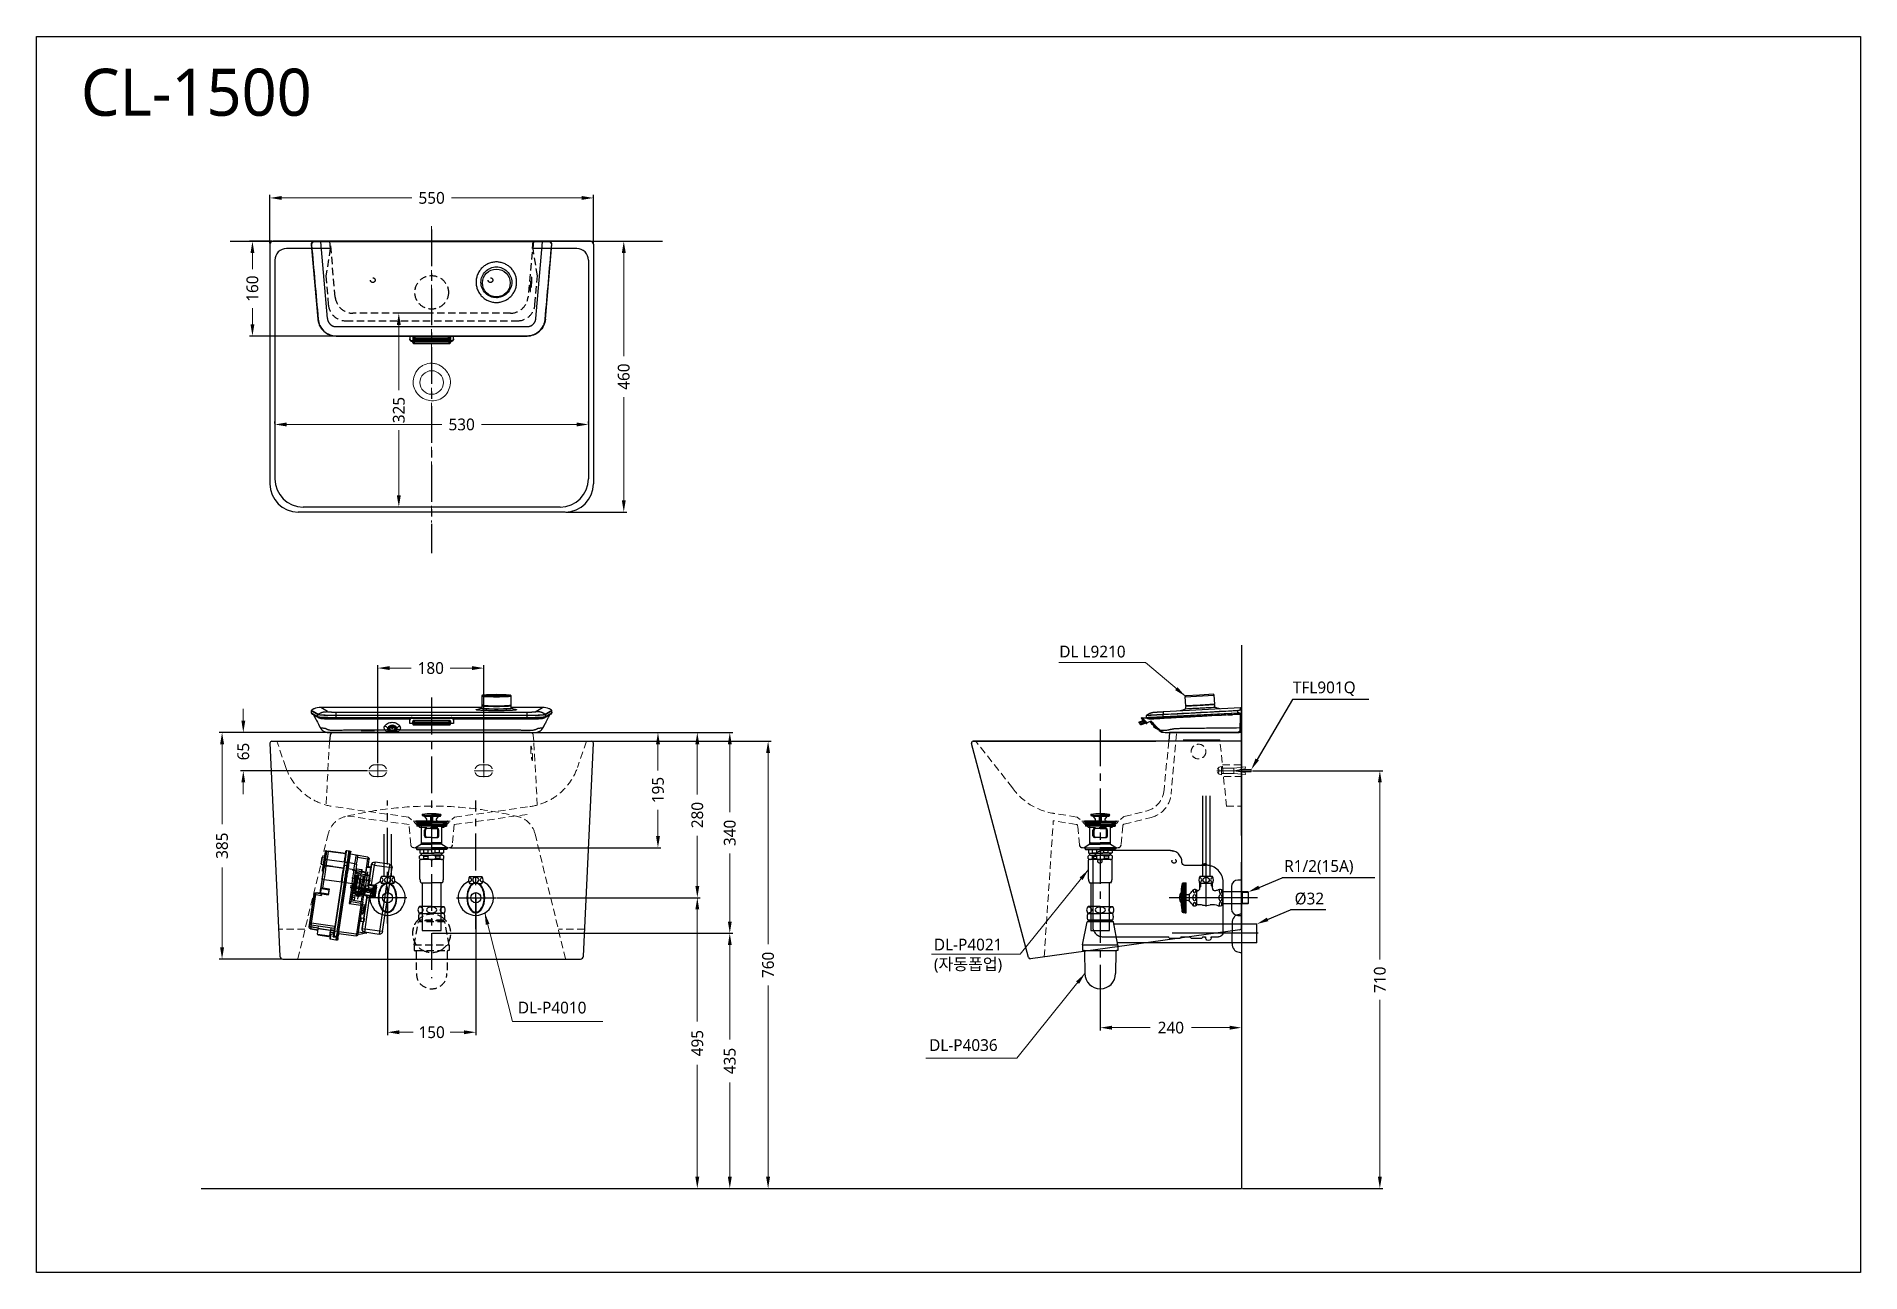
# Model space of a CAD drawing. Header units: inches. Extents: x 2601 to 5701, y -10811 to -8711.
import ezdxf

# ---------------------------------------------------------------- set-up
doc = ezdxf.new("R2010")
doc.units = ezdxf.units.IN
doc.header["$LTSCALE"] = 50
doc.header["$MEASUREMENT"] = 0
doc.linetypes.add('CENTER', pattern=[2, 1.25, -0.25, 0.25, -0.25])
doc.linetypes.add('HIDDEN', pattern=[0.375, 0.25, -0.125])
for name, color, linetype in [('1', 1, 'Continuous'), ('3', 3, 'Continuous'), ('4', 4, 'Continuous'), ('5', 5, 'Continuous'), ('6', 6, 'Continuous'), ('7', 7, 'Continuous'), ('CENTER', 2, 'CENTER'), ('중심선', 1, 'CENTER')]:
    doc.layers.add(name, color=color, linetype=linetype)
doc.layers.add('22', color=7, linetype='Continuous', true_color=0xffffff)
doc.styles.add('GHS', font='romans', dxfattribs={"bigfont": 'ghs'})
doc.styles.get("Standard").update_dxf_attribs({"font": 'NanumGothic.ttf'})
doc.dimstyles.get("Standard").update_dxf_attribs({"dimtxt": 20, "dimasz": 20, "dimexe": 5, "dimexo": 1.5, "dimgap": 10, "dimtad": 0, "dimtoh": 1, "dimdec": 0, "dimzin": 0, "dimdsep": 46, "dimtxsty": 'Standard', "dimcen": 0, "dimclrd": 3, "dimclre": 3, "dimclrt": 2, "dimadec": 0, "dimazin": 3, "dimtfac": 1, "dimtdec": 0, "dimtofl": 0, "dimtmove": 0, "dimatfit": 3, "dimfxl": 1, "dimtolj": 1, "dimtzin": 0, "dimlwd": 0, "dimlwe": 25, "dimarcsym": 0})

msp = doc.modelspace()

# ---------------------------------------------------------------- texts
at = {"insert": (2676.2, -8765.4), "char_height": 80, "width": 1554.073, "attachment_point": 1, "style": 'GHS'}
msp.add_mtext('{\\fNanumGothic|b0|i0|c0|p50;CL-1500}', dxfattribs=at)
at = {"color": 2, "char_height": 20, "attachment_point": 1}
for s, width, gutter_width, insert in [('DL L9210', 154.658, 10, (4339.1, -9745.7)), ('TFL901Q', 249.5, 100, (4736, -9806.6)), ('\\A1;R1/2(15A)', 184.823, 100, (4721.3, -10110)), ('%%C32', 99.65, 100, (4739, -10165.3)), ('DL-P4021\\P(자동폽업)', 154.658, 10, (4126, -10243.5)), ('DL-P4010', 154.658, 10, (3419, -10350.6)), ('DL-P4036', 154.658, 10, (4117.9, -10414.3))]:
    msp.add_mtext_dynamic_manual_height_columns(s, width=width, gutter_width=gutter_width, heights=[0], dxfattribs=dict(at, insert=insert))

# ---------------------------------------------------------------- blocks, each defined once
blk = doc.blocks.new('A$C4D9A0E94')
at = {"layer": '1', "color": 2, "linetype": 'Continuous'}
for p, q in [((0, 168.1), (11.2, 41.1)), ((404.2, 173.6), (5, 173.6)), ((27.4, 42.3), (16, 172.4)), ((393.2, 172.4), (16, 172.4)), ((126.6, 174), (144.6, 174)), ((264.6, 174), (282.6, 174)), ((381.7, 42.3), (393.2, 172.4)), ((398, 41.3), (409.1, 168.1)), ((398, 41.1), (397.9, 41.1)), ((42.4, 28.6), (366.8, 28.6)), ((42.4, 12.6), (366.8, 12.6)), ((167.6, 12.6), (167.6, 7.7)), ((167.6, 6.2), (167.6, 7.7)), ((171.6, 4.9), (171.6, 3.5)), ((171.6, 4.9), (237.6, 4.9)), ((171.6, 3.5), (237.6, 3.5)), ((172.5, 12.6), (172.5, 6)), ((236.7, 6), (172.5, 6)), ((172.6, 1.5), (172.5, 3.5)), ((173.5, 12.6), (173.5, 9)), ((173.7, 12.6), (173.7, 9)), ((174, 12.6), (174, 9)), ((174.7, 12.6), (174.6, 8.8)), ((174.8, 8.9), (174.6, 8.8)), ((174.6, 8.8), (234.5, 8.8)), ((174.6, 3.5), (174.6, 0.6)), ((174.6, 0), (174.6, 0.6)), ((174.8, 8.9), (174.8, 12.6)), ((174.8, 8.9), (174.8, 8.9)), ((175, 8), (234.2, 8)), ((175, 7.7), (234.2, 7.7)), ((175, 7.5), (234.2, 7.5)), ((175.8, 12.6), (175.8, 8.9)), ((175.8, 8.9), (175.8, 8.8)), ((233.4, 8.8), (175.8, 8.8)), ((233.4, 8.9), (233.4, 12.6)), ((233.4, 8.8), (233.4, 8.9)), ((234.4, 12.6), (234.4, 8.9)), ((234.4, 8.9), (234.5, 8.8)), ((234.4, 8.9), (234.4, 8.9)), ((234.5, 12.6), (234.5, 8.8)), ((234.6, 0.6), (234.6, 3.5)), ((234.6, 0), (234.6, 0.6)), ((235.2, 9), (235.2, 12.6)), ((235.4, 9), (235.4, 12.6)), ((235.7, 9), (235.7, 12.6)), ((236.6, 3.5), (236.6, 1.5)), ((236.7, 12.6), (236.7, 6)), ((237.6, 3.5), (237.6, 4.9)), ((241.6, 7.7), (241.6, 12.6)), ((241.6, 7.7), (241.6, 6.2))]:
    blk.add_line(p, q, dxfattribs=at)
for centre, radius, start, end in [((126.6, 173), 1, 90, 139.1555), ((144.6, 173), 1, 40.8445, 90), ((264.6, 173), 1, 90, 139.1555), ((282.6, 173), 1, 40.8445, 90), ((175, 9), 1.25, 180, 270), ((175, 9), 1, 180, 270), ((234.2, 9), 1.25, 270, 0), ((234.2, 9), 1, 270, 0)]:
    blk.add_arc(centre, radius, start, end, dxfattribs=at)
at = {"layer": '1', "color": 2, "linetype": 'Continuous', "extrusion": (0, 0, -1)}
for centre, start, end in [((-175, 9), 270, 0), ((-234.2, 9), 180, 270)]:
    blk.add_arc(centre, 1.5, start, end, dxfattribs=at)
at = {"layer": '1', "color": 2, "linetype": 'Continuous'}
for centre, major_axis, ratio, start_param, end_param in [((4.9, 168.7), (1.7, 4.72), 0.980016, 0.818196, 2.012365), ((5, 168.6), (4.77, 1.51), 0.998845, 1.263322, 1.728247), ((404.2, 168.6), (-4.77, 1.51), 0.998845, 4.554939, 5.019863), ((404.2, 168.7), (-1.7, 4.72), 0.980016, 4.270821, 5.464989), ((171.6, 7.7), (-4, 0), 0.681998, 0, 1.570796), ((171.6, 6.2), (4, 0), 0.681998, 3.141593, 4.712389), ((175.8, 8.9), (1, 0), 0.018458, 1.570796, 3.123019), ((175.8, 8.9), (1, 0), 0.018458, 3.141593, 4.712389), ((233.4, 8.9), (1, 0), 0.018458, 4.712389, 6.283185), ((233.4, 8.9), (1, 0), 0.018458, 0.018574, 1.570796), ((237.6, 7.7), (-4, 0), 0.681998, 1.570796, 3.141593), ((237.6, 6.2), (4, 0), 0.681998, 4.712389, 6.283185)]:
    blk.add_ellipse(centre, major_axis=major_axis, ratio=ratio, start_param=start_param, end_param=end_param, dxfattribs=at)
blk.add_ellipse((314.6, 102.7), major_axis=(23.5, 0), ratio=0.99863, dxfattribs=at)
for points, degree, knots in [([(4.7, 172.4), (3.6, 172.4), (2.5, 172), (0.9, 170.5), (0.4, 169.3), (0.5, 168.1)], 3, [0, 0, 0, 0, 0.5, 0.5, 1, 1, 1, 1]), ([(408.6, 168.1), (408.7, 169.3), (408.2, 170.5), (406.6, 172), (405.6, 172.4), (404.4, 172.4)], 3, [0, 0, 0, 0, 0.5, 0.5, 1, 1, 1, 1]), ([(314.6, 77.7), (311.1, 77.7), (307.7, 78.4), (301.4, 81), (298.5, 83), (293.6, 87.8), (291.7, 90.7), (289.1, 97), (288.4, 100.5), (288.4, 107.3), (289.1, 110.7), (291.7, 117.1), (293.6, 120), (298.5, 124.8), (301.4, 126.7), (307.7, 129.4), (311.1, 130), (318, 130), (321.4, 129.4), (327.8, 126.7), (330.7, 124.8), (335.5, 120), (337.5, 117.1), (340.1, 110.7), (340.8, 107.3), (340.8, 100.5), (340.1, 97), (337.5, 90.7), (335.5, 87.8), (330.7, 83), (327.8, 81), (322.2, 78.7), (319.7, 78.1), (316.9, 77.8)], 3, [0, 0, 0, 0, 0.063515, 0.063515, 0.127031, 0.127031, 0.190546, 0.190546, 0.254061, 0.254061, 0.317576, 0.317576, 0.381092, 0.381092, 0.444607, 0.444607, 0.508122, 0.508122, 0.571637, 0.571637, 0.635153, 0.635153, 0.698668, 0.698668, 0.762183, 0.762183, 0.825698, 0.825698, 0.889214, 0.889214, 0.952729, 0.952729, 1, 1, 1, 1]), ([(11.2, 41.1), (11.4, 39.2), (11.7, 37.2), (12.8, 33.5), (13.4, 31.7), (16, 26.5), (18.4, 23.4), (24.1, 18.2), (27.4, 16.1), (34.6, 13.3), (38.5, 12.6), (42.4, 12.6)], 3, [0, 0, 0, 0, 0.125, 0.125, 0.25, 0.25, 0.5, 0.5, 0.75, 0.75, 1, 1, 1, 1]), ([(11.7, 41.1), (12.4, 33.5), (15.9, 26.3), (24.3, 18.5), (27.6, 16.5), (34.7, 13.8), (38.5, 13), (42.4, 13)], 3, [0, 0, 0, 0, 0.5, 0.5, 0.75, 0.75, 1, 1, 1, 1]), ([(27.4, 42.3), (27.5, 40.9), (27.9, 39.5), (28.3, 38.2), (29.5, 35.7), (30.4, 34.6), (31.2, 33.5), (33.3, 31.6), (34.4, 30.8), (35.6, 30.1), (38.2, 29.1), (39.6, 28.8), (41, 28.6), (42.4, 28.6)], 2, [0, 0, 0, 0.125, 0.125, 0.25, 0.375, 0.375, 0.5, 0.625, 0.625, 0.75, 0.875, 0.875, 1, 1, 1]), ([(366.8, 28.6), (368.2, 28.6), (369.6, 28.8), (370.9, 29.1), (373.5, 30.1), (374.7, 30.8), (375.9, 31.6), (378, 33.5), (378.8, 34.6), (379.6, 35.7), (380.9, 38.2), (381.2, 39.5), (381.6, 40.9), (381.7, 42.3)], 2, [0, 0, 0, 0.125, 0.125, 0.25, 0.375, 0.375, 0.5, 0.625, 0.625, 0.75, 0.875, 0.875, 1, 1, 1]), ([(366.8, 12.6), (370.7, 12.6), (374.5, 13.3), (381.7, 16.1), (385.1, 18.2), (390.8, 23.4), (393.1, 26.5), (396.6, 33.5), (397.6, 37.2), (398, 41.1)], 3, [0, 0, 0, 0, 0.25, 0.25, 0.5, 0.5, 0.75, 0.75, 1, 1, 1, 1]), ([(397.9, 41.1), (397.2, 33.4), (393.6, 26), (385.1, 18.2), (381.8, 16.2), (374.5, 13.4), (370.7, 12.6), (366.9, 12.6)], 3, [0, 0, 0, 0, 0.5, 0.5, 0.75, 0.75, 1, 1, 1, 1]), ([(366.9, 13), (370.7, 13), (374.4, 13.7), (381.6, 16.5), (384.8, 18.6), (390.4, 23.7), (392.7, 26.8), (395.3, 31.9), (395.9, 33.6), (397, 37.3), (397.3, 39.2), (397.5, 41.1)], 3, [0, 0, 0, 0, 0.25, 0.25, 0.5, 0.5, 0.75, 0.75, 0.875, 0.875, 1, 1, 1, 1]), ([(42.4, 13), (43, 13), (43.7, 13), (47, 13), (49.7, 13), (63, 13), (73.7, 13), (127, 13), (169.7, 13), (263.8, 13), (315.3, 13), (366.8, 13)], 3, [0, 0, 0, 0, 0.006164, 0.006164, 0.030822, 0.030822, 0.129453, 0.129453, 0.523975, 0.523975, 1, 1, 1, 1]), ([(172.6, 1.5), (172.6, 1.4), (172.6, 1.2), (172.7, 0.8), (173.1, 0.5), (173.5, 0.2), (174, 0), (174.4, 0), (174.6, 0)], 3, [0, 0, 0, 0, 0.070394, 0.247706, 0.416278, 0.607544, 0.844212, 1, 1, 1, 1]), ([(172.6, 1.5), (172.6, 1.4), (172.6, 1.4), (172.7, 1.2), (172.8, 1.1), (173, 1), (173.2, 0.9), (173.5, 0.8), (173.7, 0.7), (174.1, 0.7), (174.4, 0.6), (174.6, 0.6)], 3, [0, 0, 0, 0, 0.150142, 0.150142, 0.364893, 0.364893, 0.576861, 0.576861, 0.788067, 0.788067, 1, 1, 1, 1]), ([(174.6, 0.6), (175.2, 0.6), (175.9, 0.6), (179.2, 0.6), (181.9, 0.6), (195.2, 0.6), (205.9, 0.6), (217.8, 0.6), (219.1, 0.6), (225.1, 0.6), (229.8, 0.6), (234.6, 0.6)], 3, [0, 0, 0, 0, 0.033333, 0.033333, 0.166667, 0.166667, 0.7, 0.7, 0.763043, 0.763043, 1, 1, 1, 1]), ([(174.8, 8.9), (174.8, 8.9), (174.9, 8.9), (175.2, 8.9), (175.6, 8.9), (175.8, 8.9)], 2, [0, 0, 0, 0.252926, 0.505852, 0.758778, 1, 1, 1]), ([(233.4, 8.9), (233.6, 8.9), (233.9, 8.9), (234.2, 8.9), (234.4, 8.9), (234.4, 8.9)], 2, [0, 0, 0, 0.241199, 0.494133, 0.747066, 1, 1, 1]), ([(234.6, 0), (234.8, 0), (235.3, 0.1), (235.9, 0.3), (236.4, 0.7), (236.6, 1.2), (236.6, 1.4), (236.6, 1.5)], 3, [0, 0, 0, 0, 0.233847, 0.516269, 0.719032, 0.903595, 1, 1, 1, 1]), ([(234.6, 0.6), (234.7, 0.6), (234.8, 0.6), (235.2, 0.7), (235.4, 0.7), (235.8, 0.8), (236, 0.9), (236.3, 1), (236.4, 1.1), (236.5, 1.3), (236.6, 1.4), (236.6, 1.5)], 3, [0, 0, 0, 0, 0.126495, 0.126495, 0.342372, 0.342372, 0.56127, 0.56127, 0.781066, 0.781066, 1, 1, 1, 1]), ([(366.8, 13), (366.8, 13), (366.8, 13), (366.8, 13), (366.8, 13), (366.9, 13)], 3, [0, 0, 0, 0, 0.001016, 0.001016, 1, 1, 1, 1])]:
    blk.add_open_spline(points, degree=degree, knots=knots, dxfattribs=at)
for points, degree in [([(0.5, 168.1), (4.2, 125.8), (8, 83.4), (11.7, 41.1)], 3), ([(16, 172.4), (12.2, 172.4), (8.3, 172.4), (4.7, 172.4)], 3), ([(404.4, 172.4), (400.9, 172.4), (397, 172.4), (393.2, 172.4)], 3), ([(397.5, 41.1), (401.2, 83.4), (404.9, 125.8), (408.6, 168.1)], 3), ([(314.6, 69.6), (312.3, 69.6), (307.8, 70), (301.3, 72), (295.3, 75.2), (290, 79.5), (285.7, 84.8), (282.5, 90.7), (280.5, 97.2), (279.9, 104), (280.5, 110.8), (282.5, 117.3), (285.7, 123.3), (290, 128.5), (295.3, 132.8), (301.3, 136), (307.8, 138), (314.6, 138.7), (321.3, 138), (327.9, 136), (333.9, 132.8), (339.1, 128.5), (343.4, 123.3), (346.7, 117.3), (348.6, 110.8), (349.3, 104), (348.6, 97.2), (346.7, 90.7), (343.4, 84.8), (339.1, 79.5), (333.9, 75.2), (327.9, 72), (321.3, 70), (316.8, 69.6), (314.6, 69.6)], 3), ([(316.9, 77.8), (316.1, 77.7), (315.3, 77.7), (314.6, 77.7)], 3), ([(397.9, 41.1), (397.9, 41.1), (397.7, 41.1), (397.5, 41.1)], 3), ([(398, 41.1), (398, 41.1), (398, 41.2), (398, 41.3)], 3), ([(398, 41.1), (398, 41.1)], 1), ([(42.4, 13), (42.4, 13), (42.4, 13), (42.4, 13)], 3), ([(175.8, 8.9), (175.8, 8.9)], 1), ([(233.4, 8.9), (233.4, 8.9)], 1), ([(366.8, 12.6), (366.8, 12.6), (366.8, 12.8), (366.8, 13)], 3), ([(366.8, 12.6), (366.9, 12.6)], 1), ([(366.9, 12.6), (366.8, 12.6), (366.8, 12.6), (366.8, 12.6)], 3), ([(366.9, 12.6), (366.9, 12.6), (366.9, 12.8), (366.9, 13)], 3), ([(174.6, 0), (204.6, 0), (234.6, 0)], 2)]:
    blk.add_open_spline(points, degree=degree, dxfattribs=at)
blk = doc.blocks.new('A$C604D1E60')
at = {"layer": '1', "color": 2, "linetype": 'Continuous'}
for p, q in [((291.1, 63.6), (289.6, 62.1)), ((289.6, 62), (289.6, 46.6)), ((339.5, 62.1), (338, 63.6)), ((339.6, 46.6), (339.6, 62)), ((0.1, 36.7), (0, 33.4)), ((0.1, 36.7), (0, 33.4)), ((0, 33.4), (11.2, 26.8)), ((11.5, 26.1), (0.3, 32.7)), ((13.3, 24.3), (1.8, 31.1)), ((289.6, 42.2), (16, 42.2)), ((27.4, 35.3), (16, 42.2)), ((289.6, 42.2), (16, 42.2)), ((16, 42.2), (16, 42.2)), ((42.4, 34.6), (366.8, 34.6)), ((289.6, 45.6), (289.6, 40.9)), ((339.6, 40.9), (339.6, 45.6)), ((393.2, 42.2), (339.6, 42.2)), ((393.2, 42.2), (339.6, 42.2)), ((381.7, 35.3), (393.2, 42.2)), ((393.2, 42.2), (393.2, 42.2)), ((407.4, 31.1), (395.9, 24.3)), ((408.8, 32.7), (397.7, 26.1)), ((398, 26.8), (409.1, 33.4)), ((409.2, 33.4), (409.1, 36.7)), ((409.1, 33.4), (409.1, 36.7)), ((11.2, 26.8), (11.3, 30)), ((20.2, 2.5), (20.2, 2.5)), ((169, 24.7), (42.3, 24.7)), ((167.6, 22.9), (42.3, 22.9)), ((42.4, 28.6), (42.4, 29.4)), ((42.4, 25.5), (42.4, 28.6)), ((42.4, 25.5), (366.8, 25.5)), ((68, 0), (82.7, 0)), ((107.6, 0), (131.6, 0)), ((167.6, 21.1), (167.6, 22.5)), ((167.6, 14.9), (167.6, 21.1)), ((172.5, 14.9), (167.6, 14.9)), ((171.6, 25.4), (171.6, 24)), ((171.6, 25.4), (237.6, 25.4)), ((171.6, 24), (237.6, 24)), ((172.6, 16.3), (172.4, 18.8)), ((172.4, 17.2), (172.4, 18.8)), ((172.4, 17.2), (172.6, 14.6)), ((172.4, 17.1), (172.6, 14.5)), ((172.5, 14.9), (172.6, 14.5)), ((174.6, 20.5), (174.6, 18.1)), ((234.6, 20.5), (174.6, 20.5)), ((174.6, 16.7), (174.6, 18.1)), ((174.6, 12.7), (174.6, 13.2)), ((175.8, 16.2), (175.8, 16.1)), ((175.8, 16.1), (175.8, 14.2)), ((175.8, 14.2), (175.8, 13.9)), ((192.6, 0), (216.6, 0)), ((233.4, 16.2), (233.4, 16.1)), ((233.4, 14.2), (233.4, 16.1)), ((233.4, 14.2), (233.4, 13.9)), ((234.6, 18.1), (234.6, 20.5)), ((234.6, 16.7), (234.6, 18.1)), ((234.6, 12.7), (234.6, 13.2)), ((236.7, 18.8), (236.6, 16.3)), ((236.6, 14.6), (236.7, 17.2)), ((236.6, 14.5), (236.7, 17.1)), ((241.6, 14.9), (236.6, 14.9)), ((236.7, 18.8), (236.7, 17.2)), ((237.6, 24), (237.6, 25.4)), ((366.8, 24.7), (240.1, 24.7)), ((366.8, 22.9), (241.5, 22.9)), ((241.6, 22.5), (241.6, 21.1)), ((241.6, 21.1), (241.6, 14.9)), ((277.6, 0), (301.6, 0)), ((326.4, 0), (341.2, 0)), ((389, 2.5), (389, 2.5)), ((398, 26.8), (397.9, 30))]:
    blk.add_line(p, q, dxfattribs=at)
for centre, start, end in [((20.7, 3.3), 236.7764, 253.5756), ((388.4, 3.3), 289.2157, 303.2236)]:
    blk.add_arc(centre, 1, start, end, dxfattribs=at)
for centre, major_axis, ratio, start_param, end_param in [((314.6, 62), (25, 0), 0.052336, 3.089069, 3.141593), ((314.6, 62), (25, 0), 0.052336, 3.141593, 6.283185), ((314.6, 62), (25, 0), 0.052336, 0, 0.052425), ((4.9, 29.5), (-4.93, 3.92), 0.015105, 6.206117, 6.29475), ((1, 33.4), (0.512, 0.859), 0.994801, 2.088448, 2.895909), ((1.1, 36.7), (0.512, 0.859), 0.994801, 1.132269, 2.088448), ((4.2, 28.8), (-3.93, 3.9), 0.01791, 6.211694, 7.20892), ((314.6, 41.1), (25.2, 0), 0.052336, 3.015438, 3.141593), ((314.6, 41.1), (25.2, 0), 0.052336, 3.141592, 6.283185), ((314.6, 46.6), (-25, 0), 0.052336, 0, 3.141592), ((314.6, 45.6), (25, 0), 0.052336, 2.749973, 3.141593), ((314.6, 45.6), (25, 0), 0.052336, 3.141593, 6.283185), ((314.6, 45.6), (-19, 0), 0.052336, 0, 3.141592), ((314.6, 45.6), (25, 0), 0.052336, 0, 0.391521), ((314.6, 41.1), (25.2, 0), 0.052336, 0, 0.126056), ((404.9, 28.8), (3.93, 3.9), 0.01791, 5.35745, 6.354677), ((408.1, 36.7), (0.512, -0.859), 0.994801, 1.053144, 2.009324), ((408.1, 33.4), (0.512, -0.859), 0.994801, 0.245684, 1.053144), ((404.2, 29.5), (4.93, 3.92), 0.015105, 6.271621, 6.360253), ((124.7, 4.9), (-7.2, 3.49), 0.668909, 4.221976, 5.025921), ((137.7, 5.2), (8.5, 0), 0.573576, 2.666481, 3.283539), ((137.7, 5.2), (8.5, 0), 0.573576, 3.283539, 5.889415), ((137.7, 5.2), (8.5, 0), 0.573576, 0.475111, 2.666481), ((137.7, 5.2), (-6.3, 0), 0.573576, 5.027085, 6.349877), ((137.7, 5.2), (-6.3, 0), 0.573576, 0.066736, 3.074857), ((137.7, 6.2), (6.2, 0), 0.573576, 3.221065, 6.203713), ((137.7, 6.2), (-5.2, 0), 0.573576, 5.706899, 6.283185), ((137.7, 6.2), (5.2, 0), 0.573576, 2.565209, 3.141593), ((137.7, 6.2), (-5.2, 0), 0.573576, 0, 0.805524), ((137.7, 6.2), (5.2, 0), 0.573576, 3.141593, 3.947215), ((137.7, 6), (4.9, 0), 0.573576, 2.745163, 3.141593), ((137.7, 6), (4.9, 0), 0.573576, 3.141593, 3.588386), ((137.7, 6), (4.9, 0), 0.573576, 1.704805, 2.745163), ((137.7, 6), (4.9, 0), 0.573576, 3.588386, 6.010063), ((137.7, 6.9), (-0.7, 0), 0.573576, 0.311017, 2.830477), ((137.7, 6), (4.9, 0), 0.573576, 0.253684, 1.524851), ((137.7, 5.2), (-6.3, 0), 0.573576, 3.075058, 4.397706), ((137.7, 6.2), (-5.2, 0), 0.573576, 2.33597, 3.141593), ((137.7, 6.2), (5.2, 0), 0.573576, 5.477661, 6.283185), ((137.7, 6.2), (-5.2, 0), 0.573576, 3.141593, 3.717977), ((137.7, 6.2), (5.2, 0), 0.573576, 0, 0.576286), ((137.7, 6), (4.9, 0), 0.573576, 0, 0.253684), ((137.7, 6), (4.9, 0), 0.573576, 6.010063, 6.283185), ((150.7, 4.9), (7.2, 3.49), 0.668909, 1.257264, 2.061209), ((137.7, 5.2), (8.5, 0), 0.573576, 6.141254, 6.758297), ((137.7, 5.2), (8.5, 0), 0.573576, 6.085715, 6.141254), ((171.6, 22.5), (-4, 0), 0.731354, 4.712389, 6.283185), ((171.6, 21.1), (4, 0), 0.731354, 1.570796, 3.141593), ((174.6, 18.8), (2.13, 0), 0.794535, 1.570796, 3.134183), ((173.6, 16.3), (-1, 0.004), 0.515035, 0.019134, 1.572798), ((173.6, 14.6), (-1, 0.004), 0.515035, 0.019134, 1.572798), ((174.6, 15.2), (0.2, 0), 0.515038, 4.712389, 6.283185), ((174.6, 15.1), (0.2, 0), 0.515038, 4.712389, 6.283185), ((234.6, 15.2), (0.2, 0), 0.515038, 3.141593, 4.712389), ((234.6, 15.1), (0.2, 0), 0.515038, 3.141593, 4.712389), ((234.6, 18.8), (2.13, 0), 0.794535, 0.007409, 1.570796), ((235.6, 16.3), (-1, -0.004), 0.515035, 1.568795, 3.122459), ((235.6, 14.6), (-1, -0.004), 0.515035, 1.568795, 3.122459), ((237.6, 22.5), (-4, 0), 0.731354, 3.141593, 4.712389), ((237.6, 21.1), (4, 0), 0.731354, 0, 1.570796), ((388.4, 3.3), (0.999, 0.035), 0.998683, 5.031777, 5.257187), ((388.4, 3.3), (0.999, 0.035), 0.998683, 5.051108, 5.257179)]:
    blk.add_ellipse(centre, major_axis=major_axis, ratio=ratio, start_param=start_param, end_param=end_param, dxfattribs=at)
for centre, major_axis, ratio in [((314.6, 63.5), (-23.5, 0), 0.052336), ((137.7, 6), (4.49, 0), 0.573576), ((137.7, 6.6), (-0.7, 0), 0.573576)]:
    blk.add_ellipse(centre, major_axis=major_axis, ratio=ratio, dxfattribs=at)
for points, degree, knots in [([(0, 33.4), (0, 33.4), (0, 33.3), (0, 33.1), (0.1, 33), (0.2, 32.9), (0.2, 32.8), (0.3, 32.7), (0.5, 32.5), (1, 32), (1.5, 31.5), (1.8, 31.1), (1.9, 31)], 3, [0, 0, 0, 0, 0.028828, 0.074448, 0.111603, 0.140913, 0.173013, 0.229966, 0.407222, 0.654106, 0.936985, 1, 1, 1, 1]), ([(4.7, 40.3), (4.4, 40.1), (3.6, 39.8), (2.6, 39.2), (1.6, 38.5), (0.8, 37.9), (0.4, 37.6), (0.2, 37.2), (0.1, 36.9), (0.1, 36.8), (0.1, 36.7)], 3, [0, 0, 0, 0, 0.144801, 0.321843, 0.5051, 0.687203, 0.874035, 0.935923, 0.992768, 1, 1, 1, 1]), ([(11.3, 30), (8.8, 31.5), (6.4, 32.9), (2.7, 35.2), (1.4, 35.9), (0.1, 36.7)], 3, [0, 0, 0, 0, 0.654389, 0.654389, 1, 1, 1, 1]), ([(4.7, 40.3), (3.6, 39.8), (2.5, 39.2), (0.9, 38.1), (0.4, 37.6), (0.5, 37.5)], 3, [0, 0, 0, 0, 0.5, 0.5, 1, 1, 1, 1]), ([(27.4, 35.3), (27.5, 35.3), (27.9, 35.2), (28.3, 35.1), (29.5, 35), (30.4, 34.9), (31.2, 34.9), (33.3, 34.8), (34.4, 34.7), (35.6, 34.7), (38.2, 34.6), (39.6, 34.6), (41, 34.6), (42.4, 34.6)], 2, [0, 0, 0, 0.125, 0.125, 0.25, 0.375, 0.375, 0.5, 0.625, 0.625, 0.75, 0.875, 0.875, 1, 1, 1]), ([(42.4, 29.4), (42.4, 30), (42.4, 31.3), (42.4, 32.9), (42.4, 34.2), (42.4, 34.5), (42.4, 34.6)], 3, [0, 0, 0, 0, 0.2005, 0.40148, 0.636014, 1, 1, 1, 1]), ([(314.6, 36.8), (312.3, 36.8), (307.8, 36.8), (301.3, 36.9), (295.3, 37.1), (290, 37.3), (285.7, 37.6), (282.5, 37.9), (280.5, 38.2), (279.9, 38.6), (280.5, 38.9), (282.3, 39.2), (284.1, 39.4), (284.9, 39.5)], 3, [0, 0, 0, 0, 0.093158, 0.186315, 0.279473, 0.37263, 0.465788, 0.558945, 0.652103, 0.745261, 0.838418, 0.931576, 1, 1, 1, 1]), ([(288.5, 41.2), (287.9, 40.8), (287, 40.3), (285.8, 39.6), (285.1, 39.4), (285, 39.4), (285, 39.4)], 3, [0, 0, 0, 0, 0.269899, 0.477701, 0.830539, 1, 1, 1, 1]), ([(314.6, 39.7), (311.1, 39.7), (307.7, 39.7), (301.4, 39.9), (298.5, 40), (293.6, 40.2), (291.7, 40.4), (289.1, 40.7), (288.4, 40.9), (288.4, 41.2), (288.7, 41.3), (289.5, 41.5)], 3, [0, 0, 0, 0, 0.211249, 0.211249, 0.422498, 0.422498, 0.633747, 0.633747, 0.844996, 0.844996, 1, 1, 1, 1]), ([(339.7, 41.5), (340.4, 41.3), (340.8, 41.2), (340.8, 40.9), (340.1, 40.7), (337.5, 40.4), (335.5, 40.2), (330.7, 40), (327.8, 39.9), (321.4, 39.7), (318, 39.7), (314.6, 39.7)], 3, [0, 0, 0, 0, 0.155004, 0.155004, 0.366253, 0.366253, 0.577502, 0.577502, 0.788751, 0.788751, 1, 1, 1, 1]), ([(343.8, 39.5), (344.8, 39.4), (346.7, 39.3), (348.6, 38.9), (349.3, 38.6), (348.6, 38.2), (346.7, 37.9), (343.4, 37.6), (339.1, 37.3), (333.9, 37.1), (327.9, 36.9), (321.3, 36.8), (316.8, 36.8), (314.6, 36.8)], 3, [0, 0, 0, 0, 0.078511, 0.17066, 0.262809, 0.354958, 0.447107, 0.539255, 0.631404, 0.723553, 0.815702, 0.907851, 1, 1, 1, 1]), ([(343.8, 39.4), (343.8, 39.4), (343.7, 39.5), (343.1, 39.8), (342, 40.4), (341.2, 40.9), (340.7, 41.2)], 3, [0, 0, 0, 0, 0.217927, 0.569536, 0.764522, 1, 1, 1, 1]), ([(366.8, 34.6), (368.2, 34.6), (369.6, 34.6), (370.9, 34.6), (373.5, 34.7), (374.7, 34.7), (375.9, 34.8), (378, 34.9), (378.8, 34.9), (379.6, 35), (380.9, 35.1), (381.2, 35.2), (381.6, 35.3), (381.7, 35.3)], 2, [0, 0, 0, 0.125, 0.125, 0.25, 0.375, 0.375, 0.5, 0.625, 0.625, 0.75, 0.875, 0.875, 1, 1, 1]), ([(409.1, 36.7), (406.6, 35.2), (404.2, 33.8), (401, 31.9), (400.3, 31.4), (399, 30.7), (398.4, 30.4), (397.9, 30)], 3, [0, 0, 0, 0, 0.654389, 0.654389, 0.858031, 0.858031, 1, 1, 1, 1]), ([(409.1, 36.7), (409.1, 36.8), (409.1, 36.9), (409, 37.1), (408.9, 37.3), (408.8, 37.5), (408.5, 37.8), (408, 38.2), (407.1, 38.9), (406, 39.5), (405.1, 40), (404.5, 40.3), (404.4, 40.3)], 3, [0, 0, 0, 0, 0.00908, 0.049217, 0.089301, 0.138959, 0.23544, 0.406372, 0.585561, 0.766524, 0.952289, 1, 1, 1, 1]), ([(408.6, 37.5), (408.7, 37.6), (408.2, 38.1), (406.6, 39.2), (405.6, 39.8), (404.4, 40.3)], 3, [0, 0, 0, 0, 0.5, 0.5, 1, 1, 1, 1]), ([(407.4, 31.1), (407.6, 31.4), (408.1, 31.8), (408.6, 32.4), (408.8, 32.7), (409, 32.8), (409, 32.9), (409.1, 33.1), (409.2, 33.2), (409.1, 33.4), (409.1, 33.4)], 3, [0, 0, 0, 0, 0.254784, 0.535448, 0.792258, 0.847469, 0.884566, 0.924378, 0.983309, 1, 1, 1, 1]), ([(3.7, 30), (5.9, 25.7), (8.1, 21.5), (11.9, 14.2), (13.5, 11.2), (15.1, 8.1)], 3, [0, 0, 0, 0, 0.582385, 0.582385, 1, 1, 1, 1]), ([(11.2, 26.8), (11.4, 26.7), (11.7, 26.6), (12.8, 26.4), (13.4, 26.4), (16, 26.1), (18.4, 26), (24.1, 25.8), (27.4, 25.7), (34.6, 25.5), (38.5, 25.5), (42.4, 25.5)], 3, [0, 0, 0, 0, 0.125, 0.125, 0.25, 0.25, 0.5, 0.5, 0.75, 0.75, 1, 1, 1, 1]), ([(42.4, 28.6), (38.5, 28.6), (34.6, 28.6), (27.4, 28.8), (24.1, 28.9), (15.6, 29.3), (11.9, 29.6), (11.3, 30)], 3, [0, 0, 0, 0, 0.25, 0.25, 0.5, 0.5, 1, 1, 1, 1]), ([(42.3, 24.7), (38.5, 24.7), (34.7, 24.8), (27.6, 24.9), (24.3, 25), (18.6, 25.2), (16.2, 25.4), (12.9, 25.7), (11.8, 25.9), (11.5, 26.1)], 3, [0, 0, 0, 0, 0.25, 0.25, 0.5, 0.5, 0.75, 0.75, 1, 1, 1, 1]), ([(11.7, 30.8), (12.4, 30.4), (15.9, 30.1), (24.3, 29.7), (27.6, 29.5), (34.7, 29.4), (38.5, 29.4), (42.4, 29.4)], 3, [0, 0, 0, 0, 0.5, 0.5, 0.75, 0.75, 1, 1, 1, 1]), ([(42.3, 22.9), (36.9, 22.9), (31.8, 23), (26.7, 23.1), (22.6, 23.3), (18.6, 23.5), (16.2, 23.7), (13.8, 24), (13.3, 24.3)], 2, [0, 0, 0, 0.25, 0.25, 0.5, 0.5, 0.75, 0.75, 1, 1, 1]), ([(42.3, 22.4), (38.7, 22.4), (35.1, 22.4), (28.5, 22.6), (25.5, 22.7), (20.4, 22.9), (18.4, 23.1), (16.3, 23.4), (15.7, 23.5), (15, 23.7), (14.8, 23.8), (14.7, 23.9), (14.6, 23.9), (14.6, 24)], 3, [0, 0, 0, 0, 0.247692, 0.247692, 0.495384, 0.495384, 0.743077, 0.743077, 0.866923, 0.866923, 0.990769, 0.990769, 1, 1, 1, 1]), ([(15.1, 8.1), (16.6, 7.9), (18.9, 7.7), (21.6, 7.3), (23.2, 7.1), (24, 7), (24.4, 6.9)], 3, [0, 0, 0, 0, 0.49327, 0.746635, 0.873317, 1, 1, 1, 1]), ([(20.2, 2.5), (20.2, 2.5), (20.2, 2.5), (20.2, 2.5), (20.3, 2.4), (20.3, 2.4), (20.4, 2.4), (20.5, 2.3), (20.7, 2.2), (21, 2), (21.3, 1.9), (21.7, 1.6), (22, 1.5), (22.3, 1.4)], 3, [0, 0, 0, 0, 0.064802, 0.064802, 0.242156, 0.242156, 0.267815, 0.267815, 0.504235, 0.504235, 0.750242, 0.750242, 1, 1, 1, 1]), ([(24.4, 6.9), (24.4, 6.9), (24.4, 6.9), (24.5, 6.8), (24.5, 6.8)], 3, [0, 0, 0, 0, 0.504347, 1, 1, 1, 1]), ([(24.5, 6.8), (24.7, 6.7), (25, 6.5), (25.6, 6.2), (26.3, 5.8), (27, 5.5), (27.3, 5.4)], 3, [0, 0, 0, 0, 0.2407, 0.500013, 0.739744, 1, 1, 1, 1]), ([(27.3, 5.4), (27.5, 5.3), (27.8, 5.2), (28.5, 4.9), (29.9, 4.5), (32.1, 4.1), (35.2, 3.8), (38.6, 3.6), (42.3, 3.6), (46.3, 3.6), (50.3, 3.8), (53.1, 4.1), (54.5, 4.3)], 3, [0, 0, 0, 0, 0.031475, 0.062938, 0.125485, 0.249849, 0.374763, 0.499783, 0.628908, 0.749315, 0.879065, 1, 1, 1, 1]), ([(28.6, 0), (29.6, 0), (31.4, 0), (33.6, 0), (35, 0), (35.8, 0), (36.2, 0), (36.6, 0), (36.9, 0), (37.6, 0), (38.6, 0), (40.4, 0), (44.3, 0), (47.9, 0), (51.1, 0), (53.4, 0), (57, 0), (62, 0), (65.8, 0), (68, 0)], 3, [0, 0, 0, 0, 0.25791, 0.450432, 0.577567, 0.615161, 0.652755, 0.690349, 0.727942, 0.755234, 0.764678, 0.801816, 0.828663, 0.876239, 0.88252, 0.897968, 0.922615, 0.95667, 1, 1, 1, 1]), ([(43.6, 22.4), (43.6, 22.4), (43.6, 22.4), (43.2, 22.4), (42.7, 22.4), (42.3, 22.4), (42.3, 22.4), (42.3, 22.4)], 3, [0, 0, 0, 0, 0.000046, 0.000046, 0.999954, 0.999954, 1, 1, 1, 1]), ([(42.4, 29.4), (43, 29.4), (43.7, 29.4), (47, 29.4), (49.7, 29.4), (63, 29.4), (73.7, 29.4), (127, 29.4), (169.7, 29.4), (263.8, 29.4), (315.3, 29.4), (366.8, 29.4)], 3, [0, 0, 0, 0, 0.006164, 0.006164, 0.030822, 0.030822, 0.129453, 0.129453, 0.523975, 0.523975, 1, 1, 1, 1]), ([(366.8, 28.6), (338.8, 28.6), (310.8, 28.6), (202.7, 28.6), (122.5, 28.6), (42.4, 28.6)], 3, [0, 0, 0, 0, 0.258837, 0.258837, 1, 1, 1, 1]), ([(167.6, 22.4), (133.3, 22.4), (99, 22.4), (57.7, 22.4), (50.6, 22.4), (43.6, 22.4)], 3, [0, 0, 0, 0, 0.829591, 0.829591, 1, 1, 1, 1]), ([(54.5, 4.3), (54.6, 4.3), (55, 4.4), (55.4, 4.3), (55.6, 4.3)], 3, [0, 0, 0, 0, 0.486961, 1, 1, 1, 1]), ([(56.8, 4.4), (57, 4.4), (57.4, 4.4), (57.8, 4.4), (57.9, 4.4)], 3, [0, 0, 0, 0, 0.509404, 1, 1, 1, 1]), ([(124.7, 10.5), (125.6, 12.4), (127.4, 14.1), (132, 16.5), (134.8, 17.2), (140.6, 17.2), (143.4, 16.5), (148, 14.1), (149.8, 12.4), (150.7, 10.5)], 3, [0, 0, 0, 0, 0.25, 0.25, 0.5, 0.5, 0.75, 0.75, 1, 1, 1, 1]), ([(150.5, 4.4), (149.8, 3.6), (149, 2.9), (147.2, 1.8), (146.3, 1.4), (143.1, 0.5), (140.4, 0.4), (135, 0.4), (132.3, 0.5), (129.1, 1.4), (128.1, 1.8), (126.4, 2.9), (125.6, 3.6), (124.9, 4.4)], 3, [0, 0, 0, 0, 0.125, 0.125, 0.25, 0.25, 0.5, 0.5, 0.75, 0.75, 0.875, 0.875, 1, 1, 1, 1]), ([(145.2, 7.5), (144.8, 8.8), (143.9, 10), (141.2, 11.7), (139.4, 12.2), (135.9, 12.2), (134.2, 11.7), (131.5, 10), (130.5, 8.8), (130.1, 7.5)], 3, [0, 0, 0, 0, 0.25, 0.25, 0.5, 0.5, 0.75, 0.75, 1, 1, 1, 1]), ([(145.5, 3.4), (145.6, 3.5), (145.7, 3.7), (145.9, 4), (146, 4.1), (146, 4.3), (146, 4.3), (146, 4.3)], 3, [0, 0, 0, 0, 0.499998, 0.499998, 0.999995, 0.999995, 1, 1, 1, 1]), ([(150.5, 4.4), (168.5, 4.4), (235.4, 4.4), (302.3, 4.4), (351.2, 4.4)], 3, [0, 0, 0, 0, 0.269422, 1, 1, 1, 1]), ([(172.7, 14), (172.7, 14), (172.7, 14.1), (172.5, 14.2), (172.4, 14.4), (172.3, 14.7), (172.2, 14.8), (172.2, 14.9)], 3, [0, 0, 0, 0, 0.03615, 0.03615, 0.651243, 0.651243, 1, 1, 1, 1]), ([(172.6, 16.3), (172.6, 16.5), (172.6, 16.6), (172.7, 16.9), (172.8, 17.1), (173, 17.5), (173.2, 17.6), (173.5, 17.9), (173.7, 18), (174.1, 18.1), (174.4, 18.1), (174.6, 18.1)], 3, [0, 0, 0, 0, 0.150142, 0.150142, 0.364893, 0.364893, 0.576861, 0.576861, 0.788067, 0.788067, 1, 1, 1, 1]), ([(172.6, 14.5), (172.6, 14.4), (172.6, 14.2), (172.8, 13.7), (173.2, 13.1), (173.8, 12.8), (174.3, 12.6), (174.6, 12.7), (174.6, 12.7)], 3, [0, 0, 0, 0, 0.039242, 0.273293, 0.506828, 0.746119, 0.99559, 1, 1, 1, 1]), ([(174.6, 16.7), (174.5, 16.7), (174.4, 16.7), (174.1, 16.6), (174, 16.5), (173.9, 16.4), (173.8, 16.4), (173.7, 16.2), (173.6, 16.1), (173.6, 15.9), (173.6, 15.9), (173.6, 15.8)], 3, [0, 0, 0, 0, 0.210456, 0.210456, 0.420805, 0.420805, 0.63289, 0.63289, 0.848721, 0.848721, 1, 1, 1, 1]), ([(173.6, 14.1), (173.6, 14), (173.6, 13.9), (173.7, 13.7), (173.7, 13.6), (173.9, 13.4), (174, 13.3), (174.2, 13.2), (174.3, 13.2), (174.4, 13.2), (174.5, 13.2), (174.6, 13.2)], 3, [0, 0, 0, 0, 0.219569, 0.219569, 0.439254, 0.439254, 0.657011, 0.657011, 0.870855, 0.870855, 1, 1, 1, 1]), ([(174.6, 18.1), (175.2, 18.1), (175.9, 18.1), (179.2, 18.1), (181.9, 18.1), (195.2, 18.1), (205.9, 18.1), (217.8, 18.1), (219.1, 18.1), (225.1, 18.1), (229.8, 18.1), (234.6, 18.1)], 3, [0, 0, 0, 0, 0.033333, 0.033333, 0.166667, 0.166667, 0.7, 0.7, 0.763043, 0.763043, 1, 1, 1, 1]), ([(234.6, 16.7), (233.9, 16.7), (233.2, 16.7), (229.9, 16.7), (227.2, 16.7), (213.9, 16.7), (203.2, 16.7), (186.6, 16.7), (180.6, 16.7), (174.6, 16.7)], 3, [0, 0, 0, 0, 0.033333, 0.033333, 0.166667, 0.166667, 0.7, 0.7, 1, 1, 1, 1]), ([(174.6, 15.1), (174.6, 15.2), (174.6, 15.3), (174.6, 15.5), (174.7, 15.6), (174.8, 15.8), (174.9, 15.9), (175.1, 16), (175.3, 16.1), (175.5, 16.2), (175.6, 16.2), (175.8, 16.2)], 3, [0, 0, 0, 0, 0.15305, 0.15305, 0.368408, 0.368408, 0.58003, 0.58003, 0.789962, 0.789962, 1, 1, 1, 1]), ([(175.8, 13.9), (175.7, 13.9), (175.6, 13.9), (175.4, 14), (175.3, 14), (175, 14.1), (174.9, 14.2), (174.8, 14.4), (174.7, 14.5), (174.6, 14.7), (174.6, 14.9), (174.6, 15)], 3, [0, 0, 0, 0, 0.127425, 0.127425, 0.341698, 0.341698, 0.559897, 0.559897, 0.780007, 0.780007, 1, 1, 1, 1]), ([(174.6, 13.2), (175.2, 13.2), (175.9, 13.2), (179.2, 13.2), (181.9, 13.2), (195.2, 13.2), (205.9, 13.2), (222.6, 13.2), (228.6, 13.2), (234.6, 13.2)], 3, [0, 0, 0, 0, 0.033333, 0.033333, 0.166667, 0.166667, 0.7, 0.7, 1, 1, 1, 1]), ([(175.8, 16.1), (175.7, 16.1), (175.6, 16.1), (175.3, 16), (175.2, 16), (175.1, 15.9), (175, 15.8), (174.9, 15.6), (174.8, 15.5), (174.8, 15.4), (174.8, 15.3), (174.8, 15.2)], 3, [0, 0, 0, 0, 0.209261, 0.209261, 0.418749, 0.418749, 0.630447, 0.630447, 0.84637, 0.84637, 1, 1, 1, 1]), ([(174.8, 15.1), (174.8, 15), (174.8, 14.9), (174.9, 14.7), (174.9, 14.6), (175.1, 14.5), (175.2, 14.4), (175.4, 14.3), (175.5, 14.3), (175.6, 14.2), (175.7, 14.2), (175.8, 14.2)], 3, [0, 0, 0, 0, 0.220784, 0.220784, 0.441334, 0.441334, 0.659418, 0.659418, 0.873081, 0.873081, 1, 1, 1, 1]), ([(175.8, 16.2), (175.9, 16.2), (176, 16.2), (176.7, 16.2), (177.2, 16.2), (179.9, 16.2), (182, 16.2), (192.7, 16.2), (201.2, 16.2), (217.6, 16.2), (225.5, 16.2), (233.4, 16.2)], 3, [0, 0, 0, 0, 0.006944, 0.006944, 0.034722, 0.034722, 0.145833, 0.145833, 0.590278, 0.590278, 1, 1, 1, 1]), ([(175.8, 14.2), (175.9, 14.2), (176, 14.2), (176.7, 14.2), (177.2, 14.2), (179.9, 14.2), (182, 14.2), (192.7, 14.2), (201.2, 14.2), (212.8, 14.2), (215.8, 14.2), (223.7, 14.2), (228.5, 14.2), (233.4, 14.2)], 3, [0, 0, 0, 0, 0.006944, 0.006944, 0.034722, 0.034722, 0.145833, 0.145833, 0.590278, 0.590278, 0.747114, 0.747114, 1, 1, 1, 1]), ([(233.4, 13.9), (233.2, 13.9), (233.1, 13.9), (232.4, 13.9), (231.9, 13.9), (229.2, 13.9), (227.1, 13.9), (216.4, 13.9), (207.9, 13.9), (191.5, 13.9), (183.6, 13.9), (175.8, 13.9)], 3, [0, 0, 0, 0, 0.006944, 0.006944, 0.034722, 0.034722, 0.145833, 0.145833, 0.590278, 0.590278, 1, 1, 1, 1]), ([(233.4, 16.2), (233.5, 16.2), (233.5, 16.2), (233.8, 16.1), (233.9, 16.1), (234.1, 16), (234.2, 15.9), (234.4, 15.7), (234.5, 15.6), (234.6, 15.4), (234.6, 15.3), (234.6, 15.1)], 3, [0, 0, 0, 0, 0.127425, 0.127425, 0.341698, 0.341698, 0.559897, 0.559897, 0.780007, 0.780007, 1, 1, 1, 1]), ([(234.4, 15.2), (234.4, 15.3), (234.4, 15.4), (234.3, 15.6), (234.2, 15.7), (234.1, 15.9), (234, 15.9), (233.8, 16), (233.7, 16.1), (233.5, 16.1), (233.4, 16.1), (233.4, 16.1)], 3, [0, 0, 0, 0, 0.220784, 0.220784, 0.441334, 0.441334, 0.659418, 0.659418, 0.873081, 0.873081, 1, 1, 1, 1]), ([(233.4, 14.2), (233.5, 14.2), (233.6, 14.2), (233.8, 14.3), (233.9, 14.3), (234.1, 14.5), (234.2, 14.5), (234.3, 14.7), (234.3, 14.8), (234.4, 14.9), (234.4, 15), (234.4, 15.1)], 3, [0, 0, 0, 0, 0.209261, 0.209261, 0.418749, 0.418749, 0.630447, 0.630447, 0.84637, 0.84637, 1, 1, 1, 1]), ([(234.6, 15), (234.6, 14.9), (234.6, 14.8), (234.5, 14.6), (234.5, 14.5), (234.3, 14.3), (234.2, 14.2), (234, 14.1), (233.9, 14), (233.6, 13.9), (233.5, 13.9), (233.4, 13.9)], 3, [0, 0, 0, 0, 0.15305, 0.15305, 0.368408, 0.368408, 0.58003, 0.58003, 0.789962, 0.789962, 1, 1, 1, 1]), ([(234.6, 18.1), (234.7, 18.1), (234.8, 18.1), (235.2, 18), (235.4, 18), (235.8, 17.8), (236, 17.6), (236.3, 17.3), (236.4, 17.1), (236.5, 16.7), (236.6, 16.5), (236.6, 16.3)], 3, [0, 0, 0, 0, 0.126495, 0.126495, 0.342372, 0.342372, 0.56127, 0.56127, 0.781066, 0.781066, 1, 1, 1, 1]), ([(235.6, 15.8), (235.6, 15.9), (235.6, 16), (235.5, 16.2), (235.4, 16.3), (235.3, 16.4), (235.2, 16.5), (235, 16.6), (234.9, 16.6), (234.7, 16.7), (234.6, 16.7), (234.6, 16.7)], 3, [0, 0, 0, 0, 0.220492, 0.220492, 0.441102, 0.441102, 0.659744, 0.659744, 0.874445, 0.874445, 1, 1, 1, 1]), ([(234.6, 12.7), (234.6, 12.7), (235, 12.7), (235.5, 12.9), (236.1, 13.3), (236.5, 13.9), (236.6, 14.4), (236.6, 14.6)], 3, [0, 0, 0, 0, 0.059303, 0.305546, 0.55932, 0.782333, 1, 1, 1, 1]), ([(234.6, 13.2), (234.7, 13.2), (234.8, 13.2), (235, 13.2), (235.1, 13.3), (235.3, 13.4), (235.4, 13.5), (235.5, 13.7), (235.5, 13.7), (235.6, 13.9), (235.6, 14), (235.6, 14.1)], 3, [0, 0, 0, 0, 0.209549, 0.209549, 0.418991, 0.418991, 0.630149, 0.630149, 0.845036, 0.845036, 1, 1, 1, 1]), ([(236.8, 14.9), (236.7, 14.8), (236.7, 14.6), (236.6, 14.5), (236.6, 14.4), (236.6, 14.4)], 3, [0, 0, 0, 0, 0.818053, 0.818053, 1, 1, 1, 1]), ([(365.6, 22.4), (363.8, 22.4), (362.1, 22.4), (328.9, 22.4), (297.5, 22.4), (257.9, 22.4), (249.8, 22.4), (241.6, 22.4)], 3, [0, 0, 0, 0, 0.042399, 0.042399, 0.802065, 0.802065, 1, 1, 1, 1]), ([(341.2, 0), (342.8, 0), (345.9, 0), (350.1, 0), (353.7, 0), (356.7, 0), (359, 0), (360.7, 0), (361.7, 0), (364.3, 0), (367.3, 0), (369.5, 0), (370.3, 0), (370.6, 0), (370.9, 0), (371.5, 0), (372.1, 0), (372.5, 0), (373.2, 0), (375.9, 0), (378.4, 0), (380.6, 0)], 3, [0, 0, 0, 0, 0.033053, 0.061877, 0.086472, 0.106724, 0.122629, 0.134438, 0.142103, 0.145533, 0.194137, 0.218101, 0.223764, 0.229643, 0.235755, 0.242115, 0.266595, 0.289787, 0.364525, 0.437502, 1, 1, 1, 1]), ([(351.2, 4.4), (351.4, 4.4), (351.8, 4.4), (352.2, 4.4), (352.4, 4.4)], 3, [0, 0, 0, 0, 0.491003, 1, 1, 1, 1]), ([(353.6, 4.3), (353.8, 4.3), (354.1, 4.4), (354.5, 4.3), (354.7, 4.3)], 3, [0, 0, 0, 0, 0.513938, 1, 1, 1, 1]), ([(354.7, 4.3), (355.4, 4.2), (356.8, 4), (359.6, 3.8), (364.4, 3.6), (370.7, 3.6), (376.1, 3.9), (379.2, 4.5), (380.6, 4.9), (381.4, 5.2), (381.7, 5.3), (381.9, 5.4)], 3, [0, 0, 0, 0, 0.061178, 0.125521, 0.250842, 0.500416, 0.750236, 0.874924, 0.93738, 0.968683, 1, 1, 1, 1]), ([(366.9, 22.4), (366.9, 22.4), (366.9, 22.4), (366.4, 22.4), (366, 22.4), (365.6, 22.4), (365.6, 22.4), (365.6, 22.4)], 3, [0, 0, 0, 0, 0.000046, 0.000046, 0.999954, 0.999954, 1, 1, 1, 1]), ([(366.8, 29.4), (366.8, 29.4), (366.8, 29.4), (366.8, 29.4), (366.8, 29.4), (366.9, 29.4)], 3, [0, 0, 0, 0, 0.001016, 0.001016, 1, 1, 1, 1]), ([(366.8, 25.5), (370.7, 25.5), (374.5, 25.5), (381.7, 25.7), (385.1, 25.8), (390.8, 26), (393.1, 26.1), (396.6, 26.4), (397.6, 26.6), (398, 26.8)], 3, [0, 0, 0, 0, 0.25, 0.25, 0.5, 0.5, 0.75, 0.75, 1, 1, 1, 1]), ([(397.7, 26.1), (397.3, 25.9), (396.3, 25.7), (392.9, 25.4), (390.6, 25.2), (384.9, 25), (381.6, 24.9), (374.5, 24.8), (370.7, 24.8), (366.8, 24.7)], 3, [0, 0, 0, 0, 0.25, 0.25, 0.5, 0.5, 0.75, 0.75, 1, 1, 1, 1]), ([(395.9, 24.3), (395.4, 24), (390.6, 23.5), (386.5, 23.3), (382.5, 23.1), (377.4, 23), (372.4, 22.9), (366.8, 22.9)], 2, [0, 0, 0, 0.25, 0.5, 0.5, 0.75, 0.75, 1, 1, 1]), ([(366.9, 29.4), (370.7, 29.4), (374.4, 29.4), (381.6, 29.5), (384.8, 29.7), (390.4, 29.9), (392.7, 30.1), (395.3, 30.4), (395.9, 30.5), (397, 30.6), (397.3, 30.7), (397.5, 30.8)], 3, [0, 0, 0, 0, 0.25, 0.25, 0.5, 0.5, 0.75, 0.75, 0.875, 0.875, 1, 1, 1, 1]), ([(397.9, 30), (397.2, 29.6), (393.6, 29.3), (385.1, 28.9), (381.8, 28.8), (374.5, 28.6), (370.7, 28.6), (366.9, 28.6)], 3, [0, 0, 0, 0, 0.5, 0.5, 0.75, 0.75, 1, 1, 1, 1]), ([(394.3, 23.8), (394.1, 23.7), (393.8, 23.6), (392.9, 23.4), (392.3, 23.3), (390.1, 23.1), (388, 22.9), (383, 22.6), (380.1, 22.5), (373.7, 22.4), (370.3, 22.4), (366.9, 22.4)], 3, [0, 0, 0, 0, 0.125, 0.125, 0.25, 0.25, 0.5, 0.5, 0.75, 0.75, 1, 1, 1, 1]), ([(381.9, 5.4), (382.2, 5.5), (382.8, 5.8), (383.6, 6.2), (384.2, 6.5), (384.5, 6.7), (384.6, 6.8)], 3, [0, 0, 0, 0, 0.270201, 0.500046, 0.761942, 1, 1, 1, 1]), ([(384.6, 6.8), (384.7, 6.8), (384.7, 6.9), (384.8, 6.9), (384.8, 6.9)], 3, [0, 0, 0, 0, 0.495468, 1, 1, 1, 1]), ([(384.8, 6.9), (385, 6.9), (385.4, 7), (386.2, 7.1), (387.6, 7.3), (390.3, 7.7), (392.6, 7.9), (394.1, 8.1)], 3, [0, 0, 0, 0, 0.063341, 0.126683, 0.253365, 0.50673, 1, 1, 1, 1]), ([(386.9, 1.4), (387.2, 1.5), (387.4, 1.6), (387.8, 1.9), (388, 2), (388.4, 2.2), (388.5, 2.2), (388.8, 2.4), (388.8, 2.4), (389, 2.5), (389, 2.5), (389, 2.5)], 3, [0, 0, 0, 0, 0.239877, 0.239877, 0.459538, 0.459538, 0.648796, 0.648796, 0.825022, 0.825022, 1, 1, 1, 1]), ([(387, 1.5), (387.2, 1.5), (387.6, 1.7), (388.1, 2), (388.6, 2.3), (388.7, 2.4), (388.8, 2.4), (388.8, 2.4), (388.8, 2.4)], 3, [0, 0, 0, 0, 0.172311, 0.520926, 0.76559, 0.898707, 0.991961, 1, 1, 1, 1]), ([(394.1, 8.1), (396.4, 12.6), (398.8, 17.1), (402.6, 24.4), (404, 27.2), (405.5, 30)], 3, [0, 0, 0, 0, 0.615462, 0.615462, 1, 1, 1, 1]), ([(397.7, 26.1), (397.8, 26.1), (397.8, 26.2), (397.9, 26.4), (397.9, 26.4), (397.9, 26.6), (398, 26.7), (398, 26.8)], 3, [0, 0, 0, 0, 0.424597, 0.424597, 0.581632, 0.581632, 1, 1, 1, 1])]:
    blk.add_open_spline(points, degree=degree, knots=knots, dxfattribs=at)
for points, degree in [([(0.1, 36.7), (0.1, 36.7), (0.1, 36.7), (0.1, 36.7)], 3), ([(0.5, 37.5), (4.2, 35.3), (8, 33.1), (11.7, 30.8)], 3), ([(16, 42.2), (12.2, 42.2), (8.3, 41.8), (4.7, 40.3)], 3), ([(404.4, 40.3), (400.9, 41.8), (397, 42.2), (393.2, 42.2)], 3), ([(397.5, 30.8), (401.2, 33.1), (404.9, 35.3), (408.6, 37.5)], 3), ([(3.7, 30), (7.4, 22.8)], 1), ([(11.5, 26.1), (11.3, 26.2), (11.2, 26.5), (11.2, 26.8)], 3), ([(11.7, 30.8), (11.4, 30.7), (11.3, 30.4), (11.3, 30)], 3), ([(11.5, 26.1), (12.1, 25.5), (12.7, 24.9), (13.3, 24.3)], 3), ([(12.3, 13.3), (15.1, 8.1)], 1), ([(15.1, 8.1), (16.3, 5.8), (18, 3.9), (20.2, 2.5)], 3), ([(20.2, 2.5), (20.2, 2.5), (20.2, 2.5), (20.2, 2.5)], 3), ([(22.3, 1.4), (24.2, 0.5), (26.4, 0), (28.6, 0)], 3), ([(42.3, 24.7), (42.3, 22.9)], 1), ([(42.4, 28.6), (42.4, 28.9), (42.4, 29.2), (42.4, 29.4)], 3), ([(42.4, 29.4), (42.4, 29.4), (42.4, 29.4), (42.4, 29.4)], 3), ([(42.4, 28.6), (42.4, 28.6), (42.4, 28.6), (42.4, 28.6)], 3), ([(42.3, 24.7), (42.3, 24.9), (42.3, 25.2), (42.3, 25.5)], 3), ([(55.6, 4.3), (56, 4.4), (56.4, 4.4), (56.8, 4.4)], 3), ([(57.9, 4.4), (80.2, 4.4), (102.6, 4.4), (124.9, 4.4)], 3), ([(82.7, 0.1), (77.8, 0.1), (72.9, 0.1), (68, 0.1)], 3), ([(68, 0.1), (68, 0), (68, 0), (68, 0)], 3), ([(82.7, 0), (82.7, 0), (82.7, 0), (82.7, 0.1)], 3), ([(82.7, 0), (91, 0), (99.3, 0), (107.6, 0)], 3), ([(84.8, 3), (94.4, 3), (107.6, 3)], 2), ([(131.6, 0.1), (123.6, 0.1), (115.6, 0.1), (107.6, 0.1)], 3), ([(107.6, 0.1), (107.6, 0), (107.6, 0), (107.6, 0)], 3), ([(124.9, 4.4), (123.7, 6.3), (123.7, 8.5), (124.7, 10.5)], 3), ([(124.9, 4.4), (126.4, 4.8), (128, 4.9), (129.3, 4.5)], 3), ([(131.4, 5), (131.4, 5.1), (131.4, 5.2), (131.4, 5.3)], 3), ([(131.4, 4.7), (131.4, 4.8), (131.4, 4.9), (131.4, 5)], 3), ([(131.6, 0), (131.6, 0), (131.6, 0), (131.6, 0.1)], 3), ([(131.6, 0), (151.9, 0), (172.2, 0), (192.6, 0)], 3), ([(135.7, 8.7), (137, 8.8), (138.4, 8.8), (139.6, 8.7)], 3), ([(144, 5), (144, 5.1), (144, 5.2), (144, 5.3)], 3), ([(144, 5.3), (144, 5.2), (144, 5.1), (144, 5)], 3), ([(144, 4.7), (144, 4.8), (144, 4.9), (144, 5)], 3), ([(144, 5), (144, 4.9), (144, 4.8), (144, 4.7)], 3), ([(150.5, 4.4), (148.9, 4.8), (147.4, 4.9), (146.1, 4.5)], 3), ([(150.7, 10.5), (151.7, 8.5), (151.6, 6.3), (150.5, 4.4)], 3), ([(172.6, 14.6), (172.6, 15.1), (172.6, 15.7), (172.6, 16.3)], 3), ([(173.6, 15.8), (173.6, 15.2), (173.6, 14.6), (173.6, 14.1)], 3), ([(174.6, 15), (174.6, 15), (174.6, 15.1), (174.6, 15.1)], 3), ([(174.6, 12.7), (204.6, 12.7), (234.6, 12.7)], 2), ([(174.8, 15.2), (174.8, 15.2), (174.8, 15.1), (174.8, 15.1)], 3), ([(175.8, 16.1), (204.6, 16.1), (233.4, 16.1)], 2), ([(216.6, 0.1), (208.6, 0.1), (200.6, 0.1), (192.6, 0.1)], 3), ([(192.6, 0.1), (192.6, 0), (192.6, 0), (192.6, 0)], 3), ([(216.6, 0), (216.6, 0), (216.6, 0), (216.6, 0.1)], 3), ([(216.6, 0), (236.9, 0), (257.2, 0), (277.6, 0)], 3), ([(234.4, 15.1), (234.4, 15.1), (234.4, 15.2), (234.4, 15.2)], 3), ([(234.6, 15.1), (234.6, 15.1), (234.6, 15), (234.6, 15)], 3), ([(235.6, 14.1), (235.6, 14.6), (235.6, 15.2), (235.6, 15.8)], 3), ([(236.6, 16.3), (236.6, 15.7), (236.6, 15.1), (236.6, 14.6)], 3), ([(277.6, 0.1), (277.6, 0), (277.6, 0), (277.6, 0)], 3), ([(301.6, 0.1), (293.6, 0.1), (285.6, 0.1), (277.6, 0.1)], 3), ([(301.6, 0), (301.6, 0), (301.6, 0), (301.6, 0.1)], 3), ([(301.6, 0), (309.9, 0), (318.1, 0), (326.4, 0)], 3), ([(326.4, 0.1), (326.4, 0), (326.4, 0), (326.4, 0)], 3), ([(341.2, 0.1), (336.3, 0.1), (331.3, 0.1), (326.4, 0.1)], 3), ([(341.2, 0), (341.2, 0), (341.2, 0), (341.2, 0.1)], 3), ([(352.4, 4.4), (352.8, 4.4), (353.2, 4.4), (353.6, 4.3)], 3), ([(366.8, 28.6), (366.8, 28.9), (366.8, 29.2), (366.8, 29.4)], 3), ([(366.8, 25.5), (366.9, 28.6)], 1), ([(366.9, 28.6), (366.8, 28.6), (366.8, 28.6), (366.8, 28.6)], 3), ([(366.8, 24.7), (366.8, 24.9), (366.8, 25.2), (366.8, 25.5)], 3), ([(366.8, 22.9), (366.8, 24.7)], 1), ([(366.9, 28.6), (366.9, 28.9), (366.9, 29.2), (366.9, 29.4)], 3), ([(380.6, 0), (382.8, 0), (384.9, 0.5), (386.9, 1.4)], 3), ([(389, 2.5), (391.1, 3.9), (392.9, 5.8), (394.1, 8.1)], 3), ([(389, 2.5), (389, 2.5), (389, 2.5), (389, 2.5)], 3), ([(394.1, 8.1), (399, 17.5)], 1), ([(395.9, 24.3), (397.7, 26.1)], 1), ([(397.9, 30), (397.9, 30.4), (397.7, 30.7), (397.5, 30.8)], 3), ([(397.7, 26.1), (397.9, 26.3), (398, 26.5), (398, 26.8)], 3), ([(397.7, 26.1), (397.7, 26.1), (397.7, 26.1), (397.7, 26.1)], 3), ([(398, 26.8), (398, 26.8), (398, 26.8), (398, 26.8)], 3), ([(398, 26.8), (398, 26.8)], 1), ([(404.8, 28.6), (405.5, 30)], 1)]:
    blk.add_open_spline(points, degree=degree, dxfattribs=at)
for points, weights, degree in [([(11.7, 30.8), (18.2, 35.3), (27.4, 35.3)], [1.08102313626, 1.37764531948, 1], 2), ([(366.8, 29.4), (366.8, 32.8), (366.8, 34.3), (366.8, 34.6)], [1.08012902251, 1.27885202046, 1.25214234629, 1], 3), ([(397.5, 30.8), (390.9, 35.3), (381.7, 35.3)], [1.08102288071, 1.37764548216, 1], 2)]:
    blk.add_rational_spline(points, weights, degree=degree, dxfattribs=at)
blk = doc.blocks.new('A$C52F220DD')
at = {"layer": '1', "color": 2, "linetype": 'Continuous'}
for p, q in [((77.8, 60.7), (127.7, 63.3)), ((79.2, 62.3), (77.8, 60.7)), ((102.7, 63.5), (79.2, 62.3)), ((126.2, 64.8), (102.7, 63.5)), ((127.7, 63.3), (126.2, 64.8)), ((128.6, 47.9), (127.7, 63.3)), ((28.6, 34.6), (28.6, 34.6)), ((41.3, 26.8), (168.1, 33.4)), ((168.2, 32.7), (41.3, 26.1)), ((171.7, 31.1), (41.6, 24.3)), ((42.3, 35.3), (172.4, 42.2)), ((77.8, 60.7), (78.6, 45.3)), ((103.6, 46.6), (78.6, 45.3)), ((128.6, 46.9), (78.7, 44.3)), ((78.7, 44.3), (78.9, 39.8)), ((84.6, 45.6), (84.7, 44.6)), ((128.6, 47.9), (103.6, 46.6)), ((122.6, 46.6), (122.6, 47.6)), ((128.8, 42.4), (128.6, 46.9)), ((168.1, 33.4), (168.1, 36.7)), ((173.6, 31.2), (173.1, 31.2)), ((173.5, 39.4), (173.6, 31.2)), ((0.6, 18.1), (6.8, 20.5)), ((8.4, 18.8), (1.5, 16.3)), ((2.6, 14.6), (9.9, 17.2)), ((11.5, 15.5), (3.4, 12.7)), ((3.5, 24), (4.9, 25.4)), ((3.5, 24), (6.2, 21.1)), ((4.9, 25.4), (7.7, 22.5)), ((13.5, 24.3), (6, 24.3)), ((7.7, 22.5), (6.2, 21.1)), ((6.2, 21.1), (12, 14.9)), ((7.5, 24.3), (7.7, 24.8)), ((7.7, 24.8), (9, 24.8)), ((7.7, 22.5), (13.1, 16.6)), ((9, 24.8), (13, 24.8)), ((9, 24.3), (9, 24.8)), ((12, 14.9), (13.1, 14.9)), ((20.3, 18.9), (13.1, 16.3)), ((13.1, 16.6), (13.1, 14.9)), ((16.8, 22.4), (16.8, 22.4)), ((20.6, 18.1), (21, 18.3)), ((22.5, 16.7), (21.5, 16.3)), ((22.5, 14.6), (24.1, 15.1)), ((25.7, 13.5), (23.4, 12.7)), ((24, 23.4), (24.6, 22.8)), ((24.3, 12.2), (24.5, 10.1)), ((24.5, 10.1), (28.3, 7.5)), ((26.7, 23.5), (27.2, 22.9)), ((32.5, 4.5), (28.3, 7.5)), ((29.5, 23.1), (29.5, 23.7)), ((32.9, 4.3), (32.5, 4.5)), ((34.2, 3.4), (38.5, 0.4)), ((49.4, 24.3), (36.5, 24.3)), ((36.5, 23.5), (36.5, 24.3)), ((41.1, 26.8), (41.1, 30)), ((54.9, 25), (54.9, 24.5)), ((60.9, 24.8), (60.9, 25.3)), ((62.9, 24.9), (62.9, 25.4)), ((64.7, 25), (64.6, 25.5)), ((67.6, 25.7), (67.7, 25.2)), ((141.6, 29.1), (141.5, 29.5)), ((144.5, 29.7), (144.6, 29.3)), ((146.4, 29.8), (146.4, 29.3)), ((149.2, 29.9), (149.2, 29.5)), ((150.6, 30), (155.9, 30)), ((152.4, 30), (152.4, 30.1)), ((152.9, 30.1), (152.9, 30)), ((155.9, 30), (158.7, 30)), ((158.9, 30), (158.9, 30.4)), ((173.8, 13.1), (173.1, 13.1)), ((174, 21.2), (173.3, 21.2)), ((174, 21.2), (173.8, 13.1))]:
    blk.add_line(p, q, dxfattribs=at)
at = {"layer": '1', "color": 2, "linetype": 'Continuous', "extrusion": (0, 0, -1)}
for centre, start, end in [((-172.4, 41.2), 87, 179), ((-172.8, 13.1), 181, 254.2984), ((-173, 21.2), 107.7024, 181)]:
    blk.add_arc(centre, 1, start, end, dxfattribs=at)
at = {"layer": '1', "color": 2, "linetype": 'Continuous', "extrusion": (1.12482e-32, 6.12323e-17, -1)}
for centre, radius, start, end in [((-1, 17.2), 1, 329, 69), ((-3.1, 13.7), 1, 251, 329), ((-18.3, 23.8), 2, 315.0291, 334.9071), ((-21, 17.2), 1, 329, 69), ((-23.1, 13.7), 1, 251, 329)]:
    blk.add_arc(centre, radius, start, end, dxfattribs=at)
at = {"layer": '1', "color": 2, "linetype": 'Continuous', "extrusion": (-2.56189e-05, 2.56213e-05, 1)}
blk.add_arc((16.4, 11.5, 0), 8, 4.9549, 10.6608, dxfattribs=at)
at = {"layer": '1', "color": 2, "linetype": 'Continuous'}
for start, end in [(270, 359), (267.0606, 270)]:
    blk.add_arc((171.9, 3.3), 1, start, end, dxfattribs=at)
for centre, major_axis, ratio, start_param, end_param in [((168.2, 36.7), (0.052, -0.999), 0.087486, 3.734148, 4.690327), ((168.7, 29.5), (-4.99, 0.44), 0.78075, 3.68917, 4.883338), ((168.2, 33.4), (0.052, -0.999), 0.087486, 4.690327, 5.497787), ((168.6, 28.8), (-3.45, 2.15), 0.94393, 4.353011, 5.350237), ((172.5, 39.4), (1, 0.017), 0.918424, 0, 1.637533), ((172.4, 31.2), (1, -0.017), 0.461252, 4.666276, 6.283185), ((1.5, 16.3), (-0.857, -0.515), 0.003331, 4.729522, 6.283185), ((2.6, 14.6), (-0.857, -0.515), 0.003331, 4.729522, 6.283185), ((21.5, 16.3), (-0.857, -0.515), 0.003331, 4.729522, 6.283185), ((22.5, 14.6), (-0.857, -0.515), 0.003331, 4.729522, 6.283185), ((23.1, 4.9), (5.66, 5.66), 0.324226, 5.479241, 6.283185), ((169.9, 2.3), (-1, 0.017), 0.907615, 1.553019, 2.87228), ((171.9, 3.3), (1, -0.017), 0.836501, 4.68309, 6.283185), ((171.9, 3.3), (0.051, 0.999), 0.001791, 2.561934, 3.136548), ((171.9, 3.3), (0.051, 0.999), 0.001791, 2.561942, 3.141652)]:
    blk.add_ellipse(centre, major_axis=major_axis, ratio=ratio, start_param=start_param, end_param=end_param, dxfattribs=at)
for points, weights, degree in [([(13, 29.4), (17.6, 32.8), (21.8, 34.3), (28.6, 34.6)], [1.08012902251, 1.27885202046, 1.25214234629, 1], 3), ([(41.1, 30.8), (41.4, 35.3), (42.3, 35.3)], [1.08102288071, 1.37764548216, 1], 2)]:
    blk.add_rational_spline(points, weights, degree=degree, dxfattribs=at)
for points, degree, knots in [([(13, 29.4), (13.9, 30), (15.7, 31.3), (18.9, 32.9), (23.2, 34.2), (26.6, 34.5), (28.6, 34.6)], 3, [0, 0, 0, 0, 0.2005, 0.40148, 0.636014, 1, 1, 1, 1]), ([(28.6, 34.6), (28.6, 34.6), (28.8, 34.6), (29.1, 34.6), (30.1, 34.7), (30.8, 34.7), (31.6, 34.8), (33.5, 34.9), (34.6, 34.9), (35.7, 35), (38.2, 35.1), (39.5, 35.2), (40.9, 35.3), (42.3, 35.3)], 2, [0, 0, 0, 0.125, 0.125, 0.25, 0.375, 0.375, 0.5, 0.625, 0.625, 0.75, 0.875, 0.875, 1, 1, 1]), ([(168.1, 36.7), (140.4, 35.2), (112.7, 33.8), (76.4, 31.9), (67.7, 31.4), (53.1, 30.7), (47.1, 30.4), (41.1, 30)], 3, [0, 0, 0, 0, 0.654389, 0.654389, 0.858031, 0.858031, 1, 1, 1, 1]), ([(77.7, 39.7), (77.2, 39.3), (76.4, 38.7), (75.1, 38), (73.9, 37.5), (72.7, 37.1), (71.2, 36.9), (70.2, 36.8), (69.6, 36.8)], 3, [0, 0, 0, 0, 0.205751, 0.36276, 0.5, 0.63724, 0.794249, 1, 1, 1, 1]), ([(130, 42.4), (130, 42.4), (129.4, 42.4), (126.7, 42.3), (124.8, 42.2), (120, 41.9), (117.1, 41.8), (110.7, 41.4), (107.3, 41.2), (100.5, 40.9), (97, 40.7), (90.7, 40.4), (87.8, 40.2), (83, 40), (81, 39.9), (78.4, 39.7), (77.7, 39.7), (77.7, 39.7)], 3, [0, 0, 0, 0, 0.124975, 0.124975, 0.249979, 0.249979, 0.374982, 0.374982, 0.499986, 0.499986, 0.624989, 0.624989, 0.749993, 0.749993, 0.874996, 0.874996, 1, 1, 1, 1]), ([(138.5, 40.4), (137.8, 40.3), (136.8, 40.3), (135.3, 40.4), (134.1, 40.6), (132.8, 41), (131.5, 41.6), (130.6, 42.1), (130, 42.4)], 3, [0, 0, 0, 0, 0.205751, 0.36276, 0.5, 0.63724, 0.794249, 1, 1, 1, 1]), ([(168.1, 37.5), (169.3, 37.6), (170.5, 38.1), (172, 39.2), (172.4, 39.8), (172.4, 40.3)], 3, [0, 0, 0, 0, 0.5, 0.5, 1, 1, 1, 1]), ([(173.5, 39.4), (173.5, 38.9), (172.9, 38.3), (171, 37.2), (169.6, 36.8), (168.1, 36.7)], 3, [0, 0, 0, 0, 0.5, 0.5, 1, 1, 1, 1]), ([(173.1, 31.2), (173, 31.2), (172.9, 31.2), (172.6, 31.2), (172.5, 31.1), (172.2, 31.1), (172.1, 31.1), (171.9, 31.1), (171.8, 31.1), (171.7, 31.1)], 3, [0, 0, 0, 0, 0.364094, 0.364094, 0.666079, 0.666079, 0.881214, 0.881214, 1, 1, 1, 1]), ([(172.4, 30.7), (172.4, 30.8), (172.4, 30.8), (172.4, 30.9), (172.4, 31), (172.4, 31.1)], 3, [0, 0, 0, 0, 0.244958, 0.244958, 1, 1, 1, 1]), ([(173.4, 31.2), (173.4, 28.1), (173.3, 25.1), (173.2, 17.5), (173.1, 13), (173, 8.5)], 3, [0, 0, 0, 0, 0.404243, 0.404243, 1, 1, 1, 1]), ([(173.3, 31.2), (173.3, 31.2), (173.3, 31.2), (173.4, 31.2), (173.4, 31.2), (173.4, 31.2)], 3, [0, 0, 0, 0, 0.400856, 0.400856, 1, 1, 1, 1]), ([(0.7, 15.8), (0.6, 15.9), (0.5, 16), (0.4, 16.2), (0.4, 16.3), (0.3, 16.4), (0.2, 16.5), (0.2, 16.6), (0.2, 16.6), (0.1, 16.7), (0.1, 16.7), (0.1, 16.7)], 3, [0, 0, 0, 0, 0.220492, 0.220492, 0.441102, 0.441102, 0.659744, 0.659744, 0.874445, 0.874445, 1, 1, 1, 1]), ([(0.6, 18.1), (0.6, 18.1), (0.6, 18.1), (0.7, 18), (0.7, 18), (0.8, 17.8), (0.9, 17.6), (1, 17.3), (1.1, 17.1), (1.3, 16.7), (1.4, 16.5), (1.5, 16.3)], 3, [0, 0, 0, 0, 0.126495, 0.126495, 0.342372, 0.342372, 0.56127, 0.56127, 0.781066, 0.781066, 1, 1, 1, 1]), ([(2.2, 13.2), (2.2, 13.2), (2.2, 13.2), (2.2, 13.2), (2.2, 13.3), (2.1, 13.4), (2.1, 13.5), (2, 13.7), (1.9, 13.7), (1.8, 13.9), (1.8, 14), (1.7, 14.1)], 3, [0, 0, 0, 0, 0.209549, 0.209549, 0.418991, 0.418991, 0.630149, 0.630149, 0.845036, 0.845036, 1, 1, 1, 1]), ([(2.6, 14.6), (2.6, 14.4), (2.7, 14.3), (2.9, 13.9), (3, 13.7), (3.1, 13.4), (3.2, 13.2), (3.3, 13), (3.4, 12.9), (3.4, 12.8), (3.4, 12.7), (3.4, 12.7)], 3, [0, 0, 0, 0, 0.154154, 0.154154, 0.368255, 0.368255, 0.579377, 0.579377, 0.789604, 0.789604, 1, 1, 1, 1]), ([(41.1, 30), (33.4, 29.6), (26, 29.3), (18.2, 28.9), (16.2, 28.8), (13.4, 28.6), (12.6, 28.6), (12.6, 28.6)], 3, [0, 0, 0, 0, 0.5, 0.5, 0.75, 0.75, 1, 1, 1, 1]), ([(12.6, 25.5), (12.6, 25.5), (13.3, 25.5), (16.1, 25.7), (18.2, 25.8), (23.4, 26), (26.5, 26.1), (33.5, 26.4), (37.2, 26.6), (41.1, 26.8)], 3, [0, 0, 0, 0, 0.25, 0.25, 0.5, 0.5, 0.75, 0.75, 1, 1, 1, 1]), ([(41.1, 26.1), (37.3, 25.9), (33.6, 25.7), (26.7, 25.4), (23.7, 25.2), (18.4, 25), (16.4, 24.9), (13.6, 24.8), (12.9, 24.8), (12.9, 24.7)], 3, [0, 0, 0, 0, 0.25, 0.25, 0.5, 0.5, 0.75, 0.75, 1, 1, 1, 1]), ([(13, 29.4), (13, 29.4), (13.7, 29.4), (16.5, 29.5), (18.6, 29.7), (23.7, 29.9), (26.8, 30.1), (31.9, 30.4), (33.6, 30.5), (37.3, 30.6), (39.2, 30.7), (41.1, 30.8)], 3, [0, 0, 0, 0, 0.25, 0.25, 0.5, 0.5, 0.75, 0.75, 0.875, 0.875, 1, 1, 1, 1]), ([(41.6, 24.3), (36.1, 24), (31.2, 23.7), (26.3, 23.5), (22.6, 23.3), (18.9, 23.1), (16.9, 23), (15, 22.9), (15, 22.9)], 2, [0, 0, 0, 0.25, 0.25, 0.5, 0.5, 0.75, 0.75, 1, 1, 1]), ([(16.9, 22.4), (16.9, 22.4), (16.9, 22.4), (16.8, 22.4), (16.8, 22.4), (16.8, 22.4), (16.8, 22.4), (16.8, 22.4)], 3, [0, 0, 0, 0, 0.000025, 0.000025, 0.999977, 0.999977, 1, 1, 1, 1]), ([(42.5, 23.8), (40.8, 23.7), (39.1, 23.6), (35.8, 23.4), (34.2, 23.3), (29.6, 23.1), (26.8, 22.9), (22.1, 22.6), (20.2, 22.5), (17.6, 22.4), (16.9, 22.4), (16.9, 22.4)], 3, [0, 0, 0, 0, 0.125, 0.125, 0.25, 0.25, 0.5, 0.5, 0.75, 0.75, 1, 1, 1, 1]), ([(20.6, 15.8), (20.6, 15.9), (20.5, 16), (20.4, 16.2), (20.3, 16.3), (20.3, 16.4), (20.2, 16.5), (20.1, 16.6), (20.1, 16.6), (20.1, 16.7), (20.1, 16.7), (20.1, 16.7)], 3, [0, 0, 0, 0, 0.220492, 0.220492, 0.441102, 0.441102, 0.659744, 0.659744, 0.874445, 0.874445, 1, 1, 1, 1]), ([(20.3, 18.9), (20.4, 18.8), (20.5, 18.8), (20.6, 18.7), (20.6, 18.7), (20.6, 18.7), (20.6, 18.7), (20.6, 18.6), (20.7, 18.6), (20.7, 18.5)], 3, [-1.236122, -1.236122, -1.236122, -1.236122, -0.000614, -0.000614, -0.000614, 0, 0, 0, 1, 1, 1, 1]), ([(20.6, 18.1), (20.6, 18.1), (20.6, 18.1), (20.6, 18), (20.7, 18), (20.8, 17.8), (20.8, 17.6), (21, 17.3), (21.1, 17.1), (21.3, 16.7), (21.4, 16.5), (21.5, 16.3)], 3, [0, 0, 0, 0, 0.126495, 0.126495, 0.342372, 0.342372, 0.56127, 0.56127, 0.781066, 0.781066, 1, 1, 1, 1]), ([(20.7, 18.5), (20.7, 18.5), (20.8, 18.5), (20.9, 18.3), (21, 18.3), (21.2, 18), (21.3, 17.9), (21.6, 17.6), (21.8, 17.4), (22.2, 17.1), (22.4, 16.9), (22.5, 16.7)], 3, [0, 0, 0, 0, 0.189949, 0.189949, 0.379687, 0.379687, 0.57663, 0.57663, 0.791303, 0.791303, 1, 1, 1, 1]), ([(21, 18.3), (21, 18.3), (20.9, 18.3), (20.8, 18.4), (20.8, 18.5), (20.7, 18.5), (20.7, 18.5), (20.7, 18.5), (20.7, 18.5), (20.8, 18.5), (20.8, 18.4), (25.6, 13.7), (30.3, 9), (35.1, 4.2)], 3, [0, 0, 0, 0, 0.082523, 0.082523, 0.76385, 0.76385, 1, 1, 1, 1.664846, 1.664846, 1.664846, 92.572261, 92.572261, 92.572261, 92.572261]), ([(22.2, 13.2), (22.2, 13.2), (22.2, 13.2), (22.2, 13.2), (22.1, 13.3), (22.1, 13.4), (22, 13.5), (21.9, 13.7), (21.9, 13.7), (21.8, 13.9), (21.7, 14), (21.7, 14.1)], 3, [0, 0, 0, 0, 0.209549, 0.209549, 0.418991, 0.418991, 0.630149, 0.630149, 0.845036, 0.845036, 1, 1, 1, 1]), ([(22.5, 14.6), (22.6, 14.4), (22.7, 14.3), (22.8, 13.9), (22.9, 13.7), (23.1, 13.4), (23.2, 13.2), (23.3, 13), (23.3, 12.9), (23.4, 12.8), (23.4, 12.7), (23.4, 12.7)], 3, [0, 0, 0, 0, 0.154154, 0.154154, 0.368255, 0.368255, 0.579377, 0.579377, 0.789604, 0.789604, 1, 1, 1, 1]), ([(24.1, 15.1), (24.3, 14.9), (24.5, 14.7), (24.9, 14.3), (25.1, 14.1), (25.5, 13.8), (25.6, 13.6), (25.8, 13.4), (25.9, 13.4), (25.9, 13.3), (25.9, 13.3), (25.9, 13.3)], 3, [0, 0, 0, 0, 0.244036, 0.244036, 0.488843, 0.488843, 0.720112, 0.720112, 0.928304, 0.928304, 1, 1, 1, 1]), ([(28.3, 7.5), (27.2, 8.8), (26.2, 10), (24.8, 11.7), (24.3, 12.2), (24.3, 12.2), (24.3, 12.2), (24.3, 12.2)], 3, [0, 0, 0, 0, 0.499532, 0.499532, 0.999064, 0.999064, 1, 1, 1, 1]), ([(25.9, 13.3), (25.9, 13.3), (25.9, 13.4), (25.8, 13.5), (25.8, 13.5), (25.7, 13.5)], 3, [0, 0, 0, 0, 0.707469, 0.707469, 1, 1, 1, 1]), ([(25.9, 13.3), (26, 13.3), (27.6, 11.6), (30.6, 8.6), (33.5, 5.7), (34.8, 4.4)], 3, [0, 0, 0, 0, 0.029975, 0.578294, 1, 1, 1, 1]), ([(34.2, 3.4), (34, 3.5), (33.7, 3.7), (33.3, 4), (33.1, 4.1), (32.9, 4.3), (32.9, 4.3), (32.9, 4.3)], 3, [0, 0, 0, 0, 0.499998, 0.499998, 0.999995, 0.999995, 1, 1, 1, 1]), ([(34.8, 4.4), (34.8, 4.4), (34.8, 4.4), (34.9, 4.4), (34.9, 4.4)], 3, [0, 0, 0, 0, 0.491003, 1, 1, 1, 1]), ([(34.8, 4.4), (35.7, 3.6), (36.5, 2.9), (38.2, 1.8), (39, 1.4), (41.3, 0.5), (42.1, 0.4), (42.1, 0.4), (42.1, 0.4), (42.1, 0.4)], 3, [0, 0, 0, 0, 0.249874, 0.249874, 0.499748, 0.499748, 0.999496, 0.999496, 1, 1, 1, 1]), ([(34.8, 4.4), (34.8, 4.4), (34.8, 4.4), (34.8, 4.4), (34.8, 4.4)], 3, [0, 0, 0, 0, 0.269422, 1, 1, 1, 1]), ([(34.9, 4.3), (34.9, 4.3), (34.9, 4.4), (35, 4.3), (35, 4.3)], 3, [0, 0, 0, 0, 0.513938, 1, 1, 1, 1]), ([(35, 4.3), (35.1, 4.2), (35.4, 4), (36.1, 3.8), (37.6, 3.6), (41.1, 3.6), (45.8, 3.9), (49.7, 4.5), (51.8, 4.9), (53, 5.2), (53.6, 5.3), (53.9, 5.4)], 3, [0, 0, 0, 0, 0.061178, 0.125521, 0.250842, 0.500416, 0.750236, 0.874924, 0.93738, 0.968683, 1, 1, 1, 1]), ([(38.4, 0.3), (38.4, 0.3), (38.8, 0.5), (39.4, 0.5), (40.3, 0.6), (41, 0.6), (41.4, 0.5), (41.6, 0.5), (41.7, 0.5)], 3, [0, 0, 0, 0, 0.048745, 0.342896, 0.599379, 0.811792, 0.972754, 1, 1, 1, 1]), ([(41.1, 26.1), (41.1, 26.1), (41.1, 26.2), (41.1, 26.4), (41.1, 26.4), (41.1, 26.6), (41.1, 26.7), (41.1, 26.8)], 3, [0, 0, 0, 0, 0.424597, 0.424597, 0.581632, 0.581632, 1, 1, 1, 1]), ([(172.4, 30.7), (150.7, 29.6), (129.1, 28.4), (96.6, 26.7), (85.8, 26.1), (64.1, 25), (53.3, 24.4), (42.5, 23.8)], 3, [0, 0, 0, 0, 0.5, 0.5, 0.75, 0.75, 1, 1, 1, 1]), ([(45.4, 0), (45.4, 0), (45.4, 0), (45.5, 0), (45.4, 0), (45.7, 0), (46.3, 0), (46.9, 0), (47.4, 0), (48.7, 0), (51.1, 0), (54.3, 0), (55.9, 0), (56.7, 0), (57.5, 0), (59.2, 0), (61.9, 0), (67.9, 0), (76.3, 0), (111.1, 0), (142.3, 0), (169.9, 0)], 3, [0, 0, 0, 0, 0.033053, 0.061877, 0.086472, 0.106724, 0.122629, 0.134438, 0.142103, 0.145533, 0.194137, 0.218101, 0.223764, 0.229643, 0.235755, 0.242115, 0.266595, 0.289787, 0.364525, 0.437502, 1, 1, 1, 1]), ([(53.9, 5.4), (54.6, 5.5), (55.9, 5.8), (57.9, 6.2), (59.8, 6.5), (61.2, 6.7), (61.9, 6.8)], 3, [0, 0, 0, 0, 0.270201, 0.500046, 0.761942, 1, 1, 1, 1]), ([(61.9, 6.8), (62.1, 6.8), (62.5, 6.9), (62.9, 6.9), (63, 6.9)], 3, [0, 0, 0, 0, 0.495468, 1, 1, 1, 1]), ([(63, 6.9), (65.3, 6.9), (69.9, 7), (79.1, 7.1), (95.2, 7.3), (126.9, 7.7), (154.1, 7.9), (172, 8.1)], 3, [0, 0, 0, 0, 0.063341, 0.126683, 0.253365, 0.50673, 1, 1, 1, 1]), ([(169.9, 1.4), (169.9, 1.5), (169.9, 1.6), (170.1, 1.9), (170.2, 2), (170.5, 2.2), (170.6, 2.2), (170.9, 2.4), (171.1, 2.4), (171.5, 2.5), (171.7, 2.5), (171.9, 2.5)], 3, [0, 0, 0, 0, 0.239877, 0.239877, 0.459538, 0.459538, 0.648796, 0.648796, 0.825022, 0.825022, 1, 1, 1, 1]), ([(170.9, 2), (170.9, 2), (170.9, 2.1), (171, 2.2), (171.3, 2.3), (171.6, 2.3), (171.8, 2.3), (171.9, 2.3)], 3, [0, 0, 0, 0, 0.187987, 0.41376, 0.661907, 0.850877, 1, 1, 1, 1]), ([(172, 8.1), (172, 12.6), (172.1, 17.1), (172.3, 24.6), (172.3, 27.7), (172.4, 30.7)], 3, [0, 0, 0, 0, 0.595757, 0.595757, 1, 1, 1, 1])]:
    blk.add_open_spline(points, degree=degree, knots=knots, dxfattribs=at)
for points, degree in [([(41.1, 30.8), (83.4, 33.1), (125.8, 35.3), (168.1, 37.5)], 3), ([(172.4, 40.3), (172.4, 41.8), (172.4, 42.2), (172.4, 42.2)], 3), ([(173.4, 41.2), (173.4, 41.2), (173.5, 40.9), (173.5, 39.4)], 3), ([(173.4, 31.2), (173.4, 31.2), (173.4, 31.2), (173.4, 31.2)], 3), ([(1.7, 14.1), (1.4, 14.6), (1, 15.2), (0.7, 15.8)], 3), ([(1.5, 16.3), (1.9, 15.7), (2.2, 15.1), (2.6, 14.6)], 3), ([(12.6, 28.6), (12.6, 28.9), (12.8, 29.2), (13, 29.4)], 3), ([(12.6, 28.6), (12.6, 28.9), (12.8, 29.2), (13, 29.4)], 3), ([(12.6, 25.5), (12.6, 28.6)], 1), ([(12.6, 28.6), (12.6, 28.6), (12.6, 28.6), (12.6, 28.6)], 3), ([(12.9, 24.7), (12.7, 24.9), (12.6, 25.2), (12.6, 25.5)], 3), ([(15, 22.9), (12.9, 24.7)], 1), ([(21.7, 14.1), (21.3, 14.6), (21, 15.2), (20.6, 15.8)], 3), ([(21.5, 16.3), (21.8, 15.7), (22.2, 15.1), (22.5, 14.6)], 3), ([(24.1, 15.1), (23.6, 15.7), (23.1, 16.2), (22.5, 16.7)], 3), ([(25.7, 13.5), (25.8, 13.5), (25.8, 13.4), (25.9, 13.4)], 3), ([(34.8, 4.4), (34.4, 4.8), (33.6, 4.9), (32.5, 4.5)], 3), ([(34.9, 4.4), (34.9, 4.4), (34.9, 4.4), (34.9, 4.3)], 3), ([(41.1, 30), (41.1, 30.4), (41.1, 30.7), (41.1, 30.8)], 3), ([(41.1, 26.8), (41.1, 26.8), (41.2, 26.8), (41.3, 26.8)], 3), ([(41.1, 26.8), (41.1, 26.8)], 1), ([(41.3, 26.1), (41.3, 26.1), (41.2, 26.1), (41.1, 26.1)], 3), ([(41.3, 26.1), (41.3, 26.3), (41.3, 26.5), (41.3, 26.8)], 3), ([(41.6, 24.3), (41.3, 26.1)], 1), ([(42.1, 0.4), (44.4, 0), (44.9, 0), (45.4, 0)], 3), ([(163.5, 30.3), (163.5, 30.4), (163.5, 30.5), (163.5, 30.7)], 3), ([(169.9, 0), (169.9, 0), (169.9, 0.5), (169.9, 1.4)], 3), ([(169.9, 0), (170.4, 0), (170.9, 0.5), (170.9, 1)], 3), ([(170.9, 2.3), (170.9, 1.4), (170.9, 1), (170.9, 1)], 3), ([(171.9, 2.5), (171.9, 3.9), (171.9, 5.8), (172, 8.1)], 3), ([(171.9, 2.5), (171.9, 2.5), (171.9, 2.5), (171.9, 2.5)], 3), ([(171.9, 2.3), (171.9, 2.3)], 1), ([(171.9, 2.3), (171.9, 2.3)], 1), ([(173, 8.5), (173, 8.3), (172.5, 8.1), (172, 8.1)], 3), ([(173, 8.5), (173, 6.4), (173, 4.6), (172.9, 3.3)], 3)]:
    blk.add_open_spline(points, degree=degree, dxfattribs=at)
blk = doc.blocks.new('*D27')
at = {"color": 3, "linetype": 'Continuous', "lineweight": 25, "transparency": 16777216}
for p, q in [((2997.4, -9062.1), (2997.4, -8980)), ((3547.4, -9062.1), (3547.4, -8980))]:
    blk.add_line(p, q, dxfattribs=at)
at = {"color": 3, "linetype": 'Continuous', "lineweight": 0, "transparency": 16777216}
for p, q in [((3017.4, -8985), (3238.6, -8985)), ((3527.4, -8985), (3306.1, -8985))]:
    blk.add_line(p, q, dxfattribs=at)
at = {"color": 3, "transparency": 16777216}
for points in [[(3017.4, -8981.7), (3017.4, -8988.3), (2997.4, -8985)], [(3527.4, -8981.7), (3527.4, -8988.3), (3547.4, -8985)]]:
    blk.add_solid(points, dxfattribs=at)
at = {"layer": 'DEFPOINTS', "color": 0, "transparency": 16777216}
for p in [(3547.4, -8985), (2997.4, -9063.6), (3547.4, -9063.6)]:
    blk.add_point(p, dxfattribs=at)
at = {"color": 2, "transparency": 16777216, "insert": (3272.4, -8985), "char_height": 20, "attachment_point": 5}
blk.add_mtext('\\A1;550', dxfattribs=at)
blk = doc.blocks.new('*D28')
at = {"color": 3, "linetype": 'Continuous', "lineweight": 25, "transparency": 16777216}
for p, q in [((3543.9, -9058.6), (3603.9, -9058.6)), ((3500.9, -9518.6), (3603.9, -9518.6))]:
    blk.add_line(p, q, dxfattribs=at)
at = {"color": 3, "linetype": 'Continuous', "lineweight": 0, "transparency": 16777216}
for p, q in [((3598.9, -9078.6), (3598.9, -9253.9)), ((3598.9, -9498.6), (3598.9, -9323.3))]:
    blk.add_line(p, q, dxfattribs=at)
at = {"color": 3, "transparency": 16777216}
for points in [[(3595.6, -9078.6), (3602.3, -9078.6), (3598.9, -9058.6)], [(3595.6, -9498.6), (3602.3, -9498.6), (3598.9, -9518.6)]]:
    blk.add_solid(points, dxfattribs=at)
at = {"layer": 'DEFPOINTS', "color": 0, "transparency": 16777216}
for p in [(3542.4, -9058.6), (3499.4, -9518.6), (3598.9, -9518.6)]:
    blk.add_point(p, dxfattribs=at)
at = {"color": 2, "transparency": 16777216, "insert": (3598.9, -9288.6), "char_height": 20, "attachment_point": 5, "rotation": 90}
blk.add_mtext('\\A1;460', dxfattribs=at)
blk = doc.blocks.new('*D29')
at = {"color": 3, "linetype": 'Continuous', "lineweight": 25, "transparency": 16777216}
for p, q in [((3000.9, -9058.6), (2962.8, -9058.6)), ((3108.6, -9219.7), (2962.8, -9219.7))]:
    blk.add_line(p, q, dxfattribs=at)
at = {"color": 3, "linetype": 'Continuous', "lineweight": 0, "transparency": 16777216}
for p, q in [((2967.8, -9078.6), (2967.8, -9105.9)), ((2967.8, -9199.7), (2967.8, -9172.3))]:
    blk.add_line(p, q, dxfattribs=at)
at = {"color": 3, "transparency": 16777216}
for points in [[(2964.5, -9078.6), (2971.1, -9078.6), (2967.8, -9058.6)], [(2964.5, -9199.7), (2971.1, -9199.7), (2967.8, -9219.7)]]:
    blk.add_solid(points, dxfattribs=at)
at = {"layer": 'DEFPOINTS', "color": 0, "transparency": 16777216}
for p in [(3002.4, -9058.6), (2967.8, -9219.7), (3110.1, -9219.7)]:
    blk.add_point(p, dxfattribs=at)
at = {"color": 2, "transparency": 16777216, "insert": (2967.8, -9139.1), "char_height": 20, "attachment_point": 5, "rotation": 90}
blk.add_mtext('\\A1;160', dxfattribs=at)
blk = doc.blocks.new('*D25')
at = {"color": 3, "linetype": 'Continuous', "lineweight": 25, "transparency": 16777216}
for p, q in [((3270.9, -9180.8), (3211.6, -9180.8)), ((3270.9, -9510.1), (3211.6, -9510.1))]:
    blk.add_line(p, q, dxfattribs=at)
at = {"color": 3, "linetype": 'Continuous', "lineweight": 0, "transparency": 16777216}
for p, q in [((3216.6, -9200.8), (3216.6, -9311.4)), ((3216.6, -9490.1), (3216.6, -9379.5))]:
    blk.add_line(p, q, dxfattribs=at)
at = {"color": 3, "transparency": 16777216}
for points in [[(3213.2, -9200.8), (3219.9, -9200.8), (3216.6, -9180.8)], [(3213.2, -9490.1), (3219.9, -9490.1), (3216.6, -9510.1)]]:
    blk.add_solid(points, dxfattribs=at)
at = {"layer": 'DEFPOINTS', "color": 0, "transparency": 16777216}
for p in [(3272.4, -9180.8), (3216.6, -9510.1), (3272.4, -9510.1)]:
    blk.add_point(p, dxfattribs=at)
at = {"color": 2, "transparency": 16777216, "insert": (3216.6, -9345.4), "char_height": 20, "attachment_point": 5, "rotation": 90}
blk.add_mtext('\\A1;325', dxfattribs=at)
blk = doc.blocks.new('*D31')
at = {"color": 3, "linetype": 'Continuous', "lineweight": 25, "transparency": 16777216}
for p, q in [((3180.9, -9945.6), (3180.9, -9778.8)), ((3360.9, -9945.6), (3360.9, -9778.8))]:
    blk.add_line(p, q, dxfattribs=at)
at = {"color": 3, "linetype": 'Continuous', "lineweight": 0, "transparency": 16777216}
for p, q in [((3200.9, -9783.8), (3237.7, -9783.8)), ((3340.9, -9783.8), (3304.1, -9783.8))]:
    blk.add_line(p, q, dxfattribs=at)
at = {"color": 3, "transparency": 16777216}
for points in [[(3200.9, -9780.4), (3200.9, -9787.1), (3180.9, -9783.8)], [(3340.9, -9780.4), (3340.9, -9787.1), (3360.9, -9783.8)]]:
    blk.add_solid(points, dxfattribs=at)
at = {"layer": 'DEFPOINTS', "color": 0, "transparency": 16777216}
for p in [(3360.9, -9783.8), (3180.9, -9947.1), (3360.9, -9947.1)]:
    blk.add_point(p, dxfattribs=at)
at = {"color": 2, "transparency": 16777216, "insert": (3270.9, -9783.8), "char_height": 20, "attachment_point": 5}
blk.add_mtext('\\A1;180', dxfattribs=at)
blk = doc.blocks.new('*D32')
at = {"color": 3, "linetype": 'Continuous', "lineweight": 0, "transparency": 16777216}
for p, q in [((2952.3, -9873.1), (2952.3, -9853.1)), ((2952.3, -9978.1), (2952.3, -9998.1))]:
    blk.add_line(p, q, dxfattribs=at)
at = {"color": 3, "linetype": 'Continuous', "lineweight": 25, "transparency": 16777216}
for p, q in [((3103.3, -9893.1), (2947.3, -9893.1)), ((3163.4, -9958.1), (2947.3, -9958.1))]:
    blk.add_line(p, q, dxfattribs=at)
at = {"color": 3, "transparency": 16777216}
for points in [[(2949, -9873.1), (2955.6, -9873.1), (2952.3, -9893.1)], [(2949, -9978.1), (2955.6, -9978.1), (2952.3, -9958.1)]]:
    blk.add_solid(points, dxfattribs=at)
at = {"layer": 'DEFPOINTS', "color": 0, "transparency": 16777216}
for p in [(3104.8, -9893.1), (2952.3, -9958.1), (3164.9, -9958.1)]:
    blk.add_point(p, dxfattribs=at)
at = {"color": 2, "transparency": 16777216, "insert": (2952.3, -9925.6), "char_height": 20, "attachment_point": 5, "rotation": 90}
blk.add_mtext('\\A1;65', dxfattribs=at)
blk = doc.blocks.new('*D33')
at = {"color": 3, "linetype": 'Continuous', "lineweight": 25, "transparency": 16777216}
for p, q in [((3103.3, -9893.1), (2911.2, -9893.1)), ((3018, -10278.1), (2911.2, -10278.1))]:
    blk.add_line(p, q, dxfattribs=at)
at = {"color": 3, "linetype": 'Continuous', "lineweight": 0, "transparency": 16777216}
for p, q in [((2916.2, -9913.1), (2916.2, -10049)), ((2916.2, -10258.1), (2916.2, -10122.3))]:
    blk.add_line(p, q, dxfattribs=at)
at = {"color": 3, "transparency": 16777216}
for points in [[(2912.9, -9913.1), (2919.6, -9913.1), (2916.2, -9893.1)], [(2912.9, -10258.1), (2919.6, -10258.1), (2916.2, -10278.1)]]:
    blk.add_solid(points, dxfattribs=at)
at = {"layer": 'DEFPOINTS', "color": 0, "transparency": 16777216}
for p in [(3104.8, -9893.1), (2916.2, -10278.1), (3019.5, -10278.1)]:
    blk.add_point(p, dxfattribs=at)
at = {"color": 2, "transparency": 16777216, "insert": (2916.2, -10085.6), "char_height": 20, "attachment_point": 5, "rotation": 90}
blk.add_mtext('\\A1;385', dxfattribs=at)
blk = doc.blocks.new('A$C54FA02E5')
at = {"color": 4, "linetype": 'HIDDEN'}
for p, q in [((2.6, 74.6), (10, 113.6)), ((13.4, 115.6), (10, 113.6)), ((55, 113.6), (10, 113.6)), ((53.5, 116.5), (11.5, 116.5)), ((51.6, 115.6), (13.4, 115.6)), ((51.6, 115.6), (55, 113.6)), ((62.5, 74.1), (55, 113.6)), ((2.5, 74.6), (2.5, 65.1)), ((2.5, 74.6), (62.4, 74.6)), ((2.5, 65.1), (4.9, 65.1)), ((4.9, 65.1), (60.5, 65.1)), ((6, 63.3), (6.5, 26)), ((59, 63.2), (58.5, 26)), ((62.5, 65.1), (60.5, 65.1)), ((62.5, 74.1), (62.5, 65.1))]:
    blk.add_line(p, q, dxfattribs=at)
for centre, radius, start, end in [((24.1, 122.3), 13.9, 155.4705, 204.5295), ((40.9, 122.3), 13.9, 335.4705, 24.5295), ((4, 63.3), 2, 0, 64.1581), ((61, 63.2), 2, 104.4775, 180), ((32.5, 26), 26, 180, 0)]:
    blk.add_arc(centre, radius, start, end, dxfattribs=at)
at = {"layer": '3'}
for p, q in [((5.5, 284.4), (5.5, 283.8)), ((5.5, 283.8), (32.5, 283.8)), ((5.5, 283.8), (7.6, 282.3)), ((15.2, 284.8), (5.9, 284.8)), ((7.2, 282.1), (7.2, 280.8)), ((13.5, 282.3), (7.4, 282.3)), ((32.5, 280.3), (7.7, 280.3)), ((13.5, 282.3), (32.5, 282.3)), ((32.5, 284.8), (15.2, 284.8)), ((17.5, 293.4), (16.3, 295.5)), ((16.4, 295.3), (32.5, 295.3)), ((32.5, 293.4), (17.5, 293.4)), ((20, 293.2), (30.7, 292.5)), ((24.2, 288.5), (21.5, 292.4)), ((22.1, 284.8), (23.6, 285.6)), ((32.5, 293.4), (30.7, 292.5)), ((30.7, 292.5), (30.7, 284.8)), ((32, 293.2), (31.5, 286.7)), ((31.8, 284.8), (31.5, 286.8)), ((31.5, 286.8), (32.5, 286.8)), ((48.6, 295.3), (32.5, 295.3)), ((32.5, 293.4), (47.5, 293.4)), ((32.5, 293.4), (34.2, 292.5)), ((33.4, 286.8), (32.5, 286.8)), ((32.5, 284.8), (49.8, 284.8)), ((59.5, 283.8), (32.5, 283.8)), ((51.5, 282.3), (32.5, 282.3)), ((32.5, 280.3), (57.3, 280.3)), ((33, 293.2), (33.4, 286.7)), ((33.2, 284.8), (33.4, 286.8)), ((45, 293.2), (34.2, 292.5)), ((34.2, 292.5), (34.2, 284.8)), ((40.8, 288.5), (43.5, 292.4)), ((42.9, 284.8), (41.4, 285.6)), ((47.5, 293.4), (48.7, 295.5)), ((49.8, 284.8), (59.1, 284.8)), ((51.5, 282.3), (57.6, 282.3)), ((59.5, 283.8), (57.4, 282.3)), ((57.8, 282.1), (57.8, 280.8)), ((59.5, 284.4), (59.5, 283.8)), ((7.2, 277.8), (7.2, 276.5)), ((32.5, 276.3), (7.4, 276.3)), ((32.5, 278.3), (7.7, 278.3)), ((15, 245.7), (15, 276.3)), ((15.7, 247.8), (15, 249)), ((20.1, 259.8), (20.1, 269.8)), ((21.9, 259.8), (21.9, 269.8)), ((32.5, 272.3), (22.6, 272.3)), ((32.5, 257.3), (22.6, 257.3)), ((32.5, 278.3), (57.3, 278.3)), ((32.5, 276.3), (57.6, 276.3)), ((32.5, 272.3), (42.4, 272.3)), ((32.5, 257.3), (42.4, 257.3)), ((43.1, 259.8), (43.1, 269.8)), ((44.9, 259.8), (44.9, 269.8)), ((49.3, 247.8), (50, 249)), ((50, 245.7), (50, 276.3)), ((57.8, 277.8), (57.8, 276.5)), ((15, 245.7), (5, 239.7)), ((5, 239.7), (32.5, 239.7)), ((5, 238.7), (5, 239.7)), ((15, 238.7), (5, 238.7)), ((6.8, 238.7), (6.8, 237.4)), ((7.3, 236.9), (12.3, 236.9)), ((11.8, 221.3), (11.8, 225.4)), ((12.3, 236.9), (32.5, 236.9)), ((12.3, 236.9), (12.3, 230.8)), ((13.3, 230.2), (12.3, 230.8)), ((12.5, 186.2), (12.5, 218.8)), ((13.3, 230.2), (14.7, 230.2)), ((32.5, 219.8), (13.5, 219.8)), ((14.7, 230.2), (32.5, 230.2)), ((15, 247.8), (32.5, 247.8)), ((15, 245.7), (32.5, 245.7)), ((50, 238.7), (15, 238.7)), ((15, 226.8), (15, 230.2)), ((15.1, 226.8), (32.3, 226.8)), ((15.7, 245.7), (15.7, 247.8)), ((18.5, 225.4), (25.9, 225.4)), ((18.5, 225.4), (18.5, 221.3)), ((18.5, 221.3), (25.9, 221.3)), ((19.1, 230.8), (19.1, 236.9)), ((19.1, 230.8), (26.5, 230.8)), ((25.9, 225.4), (25.9, 221.3)), ((26.5, 230.8), (26.5, 236.9)), ((50, 247.8), (32.5, 247.8)), ((50, 245.7), (32.5, 245.7)), ((60, 239.7), (32.5, 239.7)), ((52.7, 236.9), (32.5, 236.9)), ((50.3, 230.2), (32.5, 230.2)), ((49.9, 219.8), (32.5, 219.8)), ((49.9, 226.8), (32.7, 226.8)), ((38.5, 230.8), (38.5, 236.9)), ((45.9, 230.8), (38.5, 230.8)), ((39.1, 225.4), (39.1, 221.3)), ((46.5, 225.4), (39.1, 225.4)), ((46.5, 221.3), (39.1, 221.3)), ((45.9, 230.8), (45.9, 236.9)), ((46.5, 225.4), (46.5, 221.3)), ((49.3, 245.7), (49.3, 247.8)), ((49.3, 219.8), (49.9, 219.8)), ((49.9, 219.8), (50.3, 219.8)), ((50, 245.7), (60, 239.7)), ((50, 238.7), (60, 238.7)), ((50, 226.8), (50, 230.2)), ((51.5, 219.8), (50, 219.8)), ((51.7, 230.2), (50.3, 230.2)), ((51.7, 230.2), (52.7, 230.8)), ((52.5, 186.2), (52.5, 218.8)), ((52.5, 213.4), (52.5, 218.8)), ((52.7, 236.9), (52.7, 230.8)), ((57.7, 236.9), (52.7, 236.9)), ((53.2, 221.3), (53.2, 225.4)), ((58.2, 238.7), (58.2, 237.4)), ((60, 238.7), (60, 239.7)), ((14.5, 179.8), (32.5, 179.8)), ((16.6, 179.8), (16.6, 98.8)), ((50.5, 179.8), (32.5, 179.8)), ((48.4, 98.8), (48.4, 179.8)), ((16.6, 98.8), (48.4, 98.8))]:
    blk.add_line(p, q, dxfattribs=at)
for centre, radius, start, end in [((5.9, 284.4), 0.4, 90, 180), ((7.4, 282.1), 0.2, 90, 180), ((7.7, 280.8), 0.5, 180, 270), ((11, 279.3), 1, 270, 90), ((17.3, 295.3), 1.1, 97.3204, 169.4262), ((32.5, 177.4), 120, 90, 97.3204), ((19.9, 291.2), 2, 35.2023, 86.2618), ((22.6, 287.4), 2, 300, 35.2023), ((32.5, 177.4), 120, 82.6796, 90), ((42.4, 287.4), 2, 144.7977, 240), ((45.1, 291.2), 2, 93.7382, 144.7977), ((47.6, 295.3), 1.1, 10.5738, 82.6796), ((54, 279.3), 1, 90, 270), ((57.3, 280.8), 0.5, 270, 0), ((57.6, 282.1), 0.2, 0, 90), ((59.1, 284.4), 0.4, 0, 90), ((7.7, 277.8), 0.5, 90, 180), ((7.4, 276.5), 0.2, 180, 270), ((22.6, 269.8), 2.5, 90, 180), ((22.6, 259.8), 2.5, 180, 270), ((24.4, 269.8), 2.5, 90, 180), ((24.4, 259.8), 2.5, 180, 270), ((40.6, 269.8), 2.5, 0, 90), ((40.6, 259.8), 2.5, 270, 0), ((42.4, 269.8), 2.5, 0, 90), ((42.4, 259.8), 2.5, 270, 0), ((57.3, 277.8), 0.5, 0, 90), ((57.6, 276.5), 0.2, 270, 0), ((7.3, 237.4), 0.5, 180, 270), ((15.1, 222.1), 4.7, 43.9409, 136.0591), ((15.1, 224.5), 4.7, 223.9409, 316.0591), ((15.7, 240.4), 10.2, 250.5679, 289.4321), ((13.5, 218.8), 1, 90, 180), ((32, 213.2), 13.6, 89.0643, 116.6472), ((32, 233.4), 13.6, 243.3528, 270.9357), ((32.3, 259.7), 29.5, 258.5956, 270.3737), ((32.7, 259.7), 29.5, 269.6263, 281.4044), ((33, 213.2), 13.6, 63.3528, 90.9357), ((33, 233.4), 13.6, 269.0643, 296.6472), ((49.3, 240.4), 10.2, 250.5679, 289.4321), ((49.9, 222.1), 4.7, 43.9409, 136.0591), ((49.9, 224.5), 4.7, 223.9409, 316.0591), ((51.5, 218.8), 1, 0, 90), ((57.7, 237.4), 0.5, 270, 0), ((25.5, 186.8), 13, 182.42, 212.3), ((39.5, 186.8), 13, 327.7, 357.58)]:
    blk.add_arc(centre, radius, start, end, dxfattribs=at)
at = {"layer": '4'}
for p, q in [((16.2, 140), (12, 140)), ((12.3, 128), (12, 128)), ((12.3, 128), (32.5, 128)), ((12.3, 128), (32.5, 128)), ((32.5, 140), (16.2, 140)), ((32.5, 140), (48.7, 140)), ((52.6, 128), (32.5, 128)), ((52.6, 128), (32.5, 128)), ((48.7, 140), (53, 140)), ((52.6, 128), (53, 128))]:
    blk.add_line(p, q, dxfattribs=at)
for centre, radius, start, end in [((17.2, 134), 8, 131.4096, 228.5904), ((9.2, 123.9), 15.4, 76.3745, 82.907), ((9.2, 144.1), 15.4, 277.093, 283.6255), ((10.5, 128.9), 10.3, 59.664, 76.3745), ((10.5, 139.1), 10.3, 283.6255, 300.336), ((12.3, 132), 6.63, 35.2916, 59.664), ((12.3, 136), 6.63, 300.336, 324.7084), ((15.1, 134), 3.21, 0, 35.2916), ((15.1, 134), 3.21, 324.7084, 0), ((26.6, 134), 2.94, 143.7544, 216.2456), ((29.4, 131.9), 6.43, 119.4668, 143.7544), ((29.4, 136.1), 6.43, 216.2456, 240.5332), ((31.3, 128.6), 10.2, 103.1721, 119.4668), ((31.3, 139.4), 10.2, 240.5332, 256.8279), ((32.5, 123.4), 15.6, 90, 103.1721), ((32.5, 144.6), 15.6, 256.8279, 270), ((32.5, 123.4), 15.6, 76.8279, 90), ((32.5, 144.6), 15.6, 270, 283.1721), ((33.7, 128.6), 10.2, 60.5332, 76.8279), ((33.7, 139.4), 10.2, 283.1721, 299.4668), ((35.6, 131.9), 6.43, 36.2456, 60.5332), ((35.6, 136.1), 6.43, 299.4668, 323.7544), ((38.4, 134), 2.94, 323.7544, 36.2456), ((49.9, 134), 3.21, 144.7084, 180), ((49.9, 134), 3.21, 180, 215.2916), ((52.7, 132), 6.63, 120.336, 144.7084), ((52.7, 136), 6.63, 215.2916, 239.664), ((54.5, 128.9), 10.3, 103.6255, 120.336), ((54.5, 139.1), 10.3, 239.664, 256.3745), ((55.7, 123.9), 15.4, 97.093, 103.6255), ((55.7, 144.1), 15.4, 256.3745, 262.907), ((47.7, 134), 8, 311.4096, 48.5904)]:
    blk.add_arc(centre, radius, start, end, dxfattribs=at)
at = {"layer": '4', "linetype": 'HIDDEN'}
for start, end in [(50.5529, 129.4471), (129.4471, 240.7605), (131.5264, 206.9716), (299.2395, 50.5529), (333.0284, 48.4736), (240.7605, 299.2395)]:
    blk.add_arc((32.5, 94.3), 32.5, start, end, dxfattribs=at)
at = {"layer": '7', "extrusion": (0, 1, 0)}
for p, q in [((32.5, 275.1, -14.2), (32.5, 275.1, 445.8)), ((32.5, 275.1, 445.8), (32.5, 275.1, -14.2)), ((32.5, 275.1, -14.2), (32.5, 275.1, 445.8)), ((32.5, 275.1, 445.8), (32.5, 275.1, -14.2)), ((32.5, 275.1, 20), (32.5, 275.1, 0)), ((32.5, 275.1, 20), (32.5, 275.1, 0)), ((32.5, 275.1, 20), (32.5, 275.1, 0)), ((32.5, 275.1, 20), (32.5, 275.1, 0)), ((32.5, 275.1, -14.2), (32.5, 275.1, -14.2)), ((32.5, 275.1, -14.2), (32.5, 275.1, -14.2)), ((32.5, 275.1, -14.2), (32.5, 275.1, -14.2)), ((32.5, 275.1, -14.2), (32.5, 275.1, -14.2)), ((32.5, 275.1, 0), (32.5, 275.1, -14.2)), ((32.5, 275.1, 0), (32.5, 275.1, -14.2)), ((32.5, 275.1, 0), (32.5, 275.1, -14.2)), ((32.5, 275.1, 0), (32.5, 275.1, -14.2)), ((32.5, 275.1, 445.8), (32.5, 275.1, 445.8)), ((32.5, 275.1, 445.8), (32.5, 275.1, 445.8)), ((32.5, 275.1, 445.8), (32.5, 275.1, 445.8)), ((32.5, 275.1, 445.8), (32.5, 275.1, 445.8)), ((32.5, 275.1, 410.5), (32.5, 275.1, 445.8)), ((32.5, 275.1, 410.5), (32.5, 275.1, 445.8))]:
    blk.add_line(p, q, dxfattribs=at)
at = {"layer": '7'}
for points, knots in [([(32.5, 275.1, 381.3), (32.5, 275.1, 320), (32.5, 275.1, 258.7), (32.5, 275.1, 138.2), (32.5, 275.1, 79.1), (32.5, 275.1, 20)], [0, 0, 0, 0, 0.509144, 0.509144, 1, 1, 1, 1]), ([(32.5, 275.1, 381.3), (32.5, 275.1, 320), (32.5, 275.1, 258.7), (32.5, 275.1, 138.2), (32.5, 275.1, 79.1), (32.5, 275.1, 20)], [0, 0, 0, 0, 0.509144, 0.509144, 1, 1, 1, 1]), ([(32.5, 275.1, 381.3), (32.5, 275.1, 320), (32.5, 275.1, 258.7), (32.5, 275.1, 138.2), (32.5, 275.1, 79.1), (32.5, 275.1, 20)], [0, 0, 0, 0, 0.509144, 0.509144, 1, 1, 1, 1]), ([(32.5, 275.1, 381.3), (32.5, 275.1, 320), (32.5, 275.1, 258.7), (32.5, 275.1, 138.2), (32.5, 275.1, 79.1), (32.5, 275.1, 20)], [0, 0, 0, 0, 0.509144, 0.509144, 1, 1, 1, 1]), ([(32.5, 275.1, 410.5), (32.5, 275.1, 410.5), (32.5, 275.1, 410.6), (32.5, 275.1, 411), (32.5, 275.1, 411.2), (32.5, 275.1, 411.6)], [0, 0, 0, 0, 0.535587, 0.535587, 1, 1, 1, 1]), ([(32.5, 275.1, 410.5), (32.5, 275.1, 410.5), (32.5, 275.1, 410.6), (32.5, 275.1, 411), (32.5, 275.1, 411.2), (32.5, 275.1, 411.6)], [0, 0, 0, 0, 0.535587, 0.535587, 1, 1, 1, 1]), ([(32.5, 275.1, 410.5), (32.5, 275.1, 410.5), (32.5, 275.1, 410.6), (32.5, 275.1, 411), (32.5, 275.1, 411.2), (32.5, 275.1, 411.6)], [0, 0, 0, 0, 0.535587, 0.535587, 1, 1, 1, 1]), ([(32.5, 275.1, 410.5), (32.5, 275.1, 410.5), (32.5, 275.1, 410.6), (32.5, 275.1, 411), (32.5, 275.1, 411.2), (32.5, 275.1, 411.6)], [0, 0, 0, 0, 0.535587, 0.535587, 1, 1, 1, 1]), ([(32.5, 275.1, 381.3), (32.5, 275.1, 385.3), (32.5, 275.1, 389.3), (32.5, 275.1, 396.6), (32.5, 275.1, 400), (32.5, 275.1, 405.6), (32.5, 275.1, 407.9), (32.5, 275.1, 410.9), (32.5, 275.1, 411.6), (32.5, 275.1, 411.6)], [0, 0, 0, 0, 0.25, 0.25, 0.5, 0.5, 0.75, 0.75, 1, 1, 1, 1]), ([(32.5, 275.1, 381.3), (32.5, 275.1, 385.3), (32.5, 275.1, 389.3), (32.5, 275.1, 396.6), (32.5, 275.1, 400), (32.5, 275.1, 405.6), (32.5, 275.1, 407.9), (32.5, 275.1, 410.9), (32.5, 275.1, 411.6), (32.5, 275.1, 411.6)], [0, 0, 0, 0, 0.25, 0.25, 0.5, 0.5, 0.75, 0.75, 1, 1, 1, 1]), ([(32.5, 275.1, 381.3), (32.5, 275.1, 385.3), (32.5, 275.1, 389.3), (32.5, 275.1, 396.6), (32.5, 275.1, 400), (32.5, 275.1, 405.6), (32.5, 275.1, 407.9), (32.5, 275.1, 410.9), (32.5, 275.1, 411.6), (32.5, 275.1, 411.6)], [0, 0, 0, 0, 0.25, 0.25, 0.5, 0.5, 0.75, 0.75, 1, 1, 1, 1]), ([(32.5, 275.1, 381.3), (32.5, 275.1, 385.3), (32.5, 275.1, 389.3), (32.5, 275.1, 396.6), (32.5, 275.1, 400), (32.5, 275.1, 405.6), (32.5, 275.1, 407.9), (32.5, 275.1, 410.9), (32.5, 275.1, 411.6), (32.5, 275.1, 411.6)], [0, 0, 0, 0, 0.25, 0.25, 0.5, 0.5, 0.75, 0.75, 1, 1, 1, 1])]:
    blk.add_open_spline(points, degree=3, knots=knots, dxfattribs=at)
for points, degree in [([(32.5, 275.1, 0), (32.5, 275.1)], 1), ([(32.5, 275.1, 0), (32.5, 275.1)], 1), ([(32.5, 275.1, 0), (32.5, 275.1)], 1), ([(32.5, 275.1, 0), (32.5, 275.1)], 1), ([(32.5, 275.1, -14.2), (32.5, 275.1, -9.5), (32.5, 275.1, -4.7), (32.5, 275.1, 0)], 3), ([(32.5, 275.1, -14.2), (32.5, 275.1, -9.5), (32.5, 275.1, -4.7), (32.5, 275.1, 0)], 3), ([(32.5, 275.1, -14.2), (32.5, 275.1, -9.5), (32.5, 275.1, -4.7), (32.5, 275.1, 0)], 3), ([(32.5, 275.1, -14.2), (32.5, 275.1, -9.5), (32.5, 275.1, -4.7), (32.5, 275.1, 0)], 3)]:
    blk.add_open_spline(points, degree=degree, dxfattribs=at)
blk = doc.blocks.new('*D34')
at = {"color": 3, "linetype": 'Continuous', "lineweight": 25, "transparency": 16777216}
for p, q in [((3441.5, -9893.1), (3662, -9893.1)), ((3304.3, -10088.9), (3662, -10088.9))]:
    blk.add_line(p, q, dxfattribs=at)
at = {"color": 3, "linetype": 'Continuous', "lineweight": 0, "transparency": 16777216}
for p, q in [((3657, -9913.1), (3657, -9957.7)), ((3657, -10068.9), (3657, -10024.4))]:
    blk.add_line(p, q, dxfattribs=at)
at = {"color": 3, "transparency": 16777216}
for points in [[(3653.7, -9913.1), (3660.4, -9913.1), (3657, -9893.1)], [(3653.7, -10068.9), (3660.4, -10068.9), (3657, -10088.9)]]:
    blk.add_solid(points, dxfattribs=at)
at = {"layer": 'DEFPOINTS', "color": 0, "transparency": 16777216}
for p in [(3440, -9893.1), (3302.8, -10088.9), (3657, -10088.9)]:
    blk.add_point(p, dxfattribs=at)
at = {"color": 2, "transparency": 16777216, "insert": (3657, -9991), "char_height": 20, "attachment_point": 5, "rotation": 90}
blk.add_mtext('\\A1;195', dxfattribs=at)
blk = doc.blocks.new('*D35')
at = {"color": 3, "linetype": 'Continuous', "lineweight": 25, "transparency": 16777216}
for p, q in [((3441.5, -9893.1), (3728.9, -9893.1)), ((3383.9, -10173.9), (3728.9, -10173.9))]:
    blk.add_line(p, q, dxfattribs=at)
at = {"color": 3, "linetype": 'Continuous', "lineweight": 0, "transparency": 16777216}
for p, q in [((3723.9, -9913.1), (3723.9, -9998.5)), ((3723.9, -10153.9), (3723.9, -10068.5))]:
    blk.add_line(p, q, dxfattribs=at)
at = {"color": 3, "transparency": 16777216}
for points in [[(3720.6, -9913.1), (3727.2, -9913.1), (3723.9, -9893.1)], [(3720.6, -10153.9), (3727.2, -10153.9), (3723.9, -10173.9)]]:
    blk.add_solid(points, dxfattribs=at)
at = {"layer": 'DEFPOINTS', "color": 0, "transparency": 16777216}
for p in [(3440, -9893.1), (3382.4, -10173.9), (3723.9, -10173.9)]:
    blk.add_point(p, dxfattribs=at)
at = {"color": 2, "transparency": 16777216, "insert": (3723.9, -10033.5), "char_height": 20, "attachment_point": 5, "rotation": 90}
blk.add_mtext('\\A1;280', dxfattribs=at)
blk = doc.blocks.new('*D36')
at = {"color": 3, "linetype": 'Continuous', "lineweight": 25, "transparency": 16777216}
for p, q in [((3383.9, -10173.9), (3728.9, -10173.9)), ((3394.6, -10668.1), (3728.9, -10668.1))]:
    blk.add_line(p, q, dxfattribs=at)
at = {"color": 3, "linetype": 'Continuous', "lineweight": 0, "transparency": 16777216}
for p, q in [((3723.9, -10193.9), (3723.9, -10384.4)), ((3723.9, -10648.1), (3723.9, -10457.7))]:
    blk.add_line(p, q, dxfattribs=at)
at = {"color": 3, "transparency": 16777216}
for points in [[(3720.6, -10193.9), (3727.2, -10193.9), (3723.9, -10173.9)], [(3720.6, -10648.1), (3727.2, -10648.1), (3723.9, -10668.1)]]:
    blk.add_solid(points, dxfattribs=at)
at = {"layer": 'DEFPOINTS', "color": 0, "transparency": 16777216}
for p in [(3382.4, -10173.9), (3393.1, -10668.1), (3723.9, -10668.1)]:
    blk.add_point(p, dxfattribs=at)
at = {"color": 2, "transparency": 16777216, "insert": (3723.9, -10421), "char_height": 20, "attachment_point": 5, "rotation": 90}
blk.add_mtext('\\A1;495', dxfattribs=at)
blk = doc.blocks.new('*D37')
at = {"color": 3, "linetype": 'Continuous', "lineweight": 25, "transparency": 16777216}
for p, q in [((3441.5, -9893.1), (3784.1, -9893.1)), ((3273.9, -10234.4), (3784.1, -10234.4))]:
    blk.add_line(p, q, dxfattribs=at)
at = {"color": 3, "linetype": 'Continuous', "lineweight": 0, "transparency": 16777216}
for p, q in [((3779.1, -9913.1), (3779.1, -10028.8)), ((3779.1, -10214.4), (3779.1, -10098.8))]:
    blk.add_line(p, q, dxfattribs=at)
at = {"color": 3, "transparency": 16777216}
for points in [[(3775.8, -9913.1), (3782.4, -9913.1), (3779.1, -9893.1)], [(3775.8, -10214.4), (3782.4, -10214.4), (3779.1, -10234.4)]]:
    blk.add_solid(points, dxfattribs=at)
at = {"layer": 'DEFPOINTS', "color": 0, "transparency": 16777216}
for p in [(3440, -9893.1), (3272.4, -10234.4), (3779.1, -10234.4)]:
    blk.add_point(p, dxfattribs=at)
at = {"color": 2, "transparency": 16777216, "insert": (3779.1, -10063.8), "char_height": 20, "attachment_point": 5, "rotation": 90}
blk.add_mtext('\\A1;340', dxfattribs=at)
blk = doc.blocks.new('*D38')
at = {"color": 3, "linetype": 'Continuous', "lineweight": 25, "transparency": 16777216}
for p, q in [((3273.9, -10234.4), (3784.1, -10234.4)), ((3584.5, -10668.1), (3784.1, -10668.1))]:
    blk.add_line(p, q, dxfattribs=at)
at = {"color": 3, "linetype": 'Continuous', "lineweight": 0, "transparency": 16777216}
for p, q in [((3779.1, -10254.4), (3779.1, -10414.6)), ((3779.1, -10648.1), (3779.1, -10488))]:
    blk.add_line(p, q, dxfattribs=at)
at = {"color": 3, "transparency": 16777216}
for points in [[(3775.8, -10254.4), (3782.4, -10254.4), (3779.1, -10234.4)], [(3775.8, -10648.1), (3782.4, -10648.1), (3779.1, -10668.1)]]:
    blk.add_solid(points, dxfattribs=at)
at = {"layer": 'DEFPOINTS', "color": 0, "transparency": 16777216}
for p in [(3272.4, -10234.4), (3583, -10668.1), (3779.1, -10668.1)]:
    blk.add_point(p, dxfattribs=at)
at = {"color": 2, "transparency": 16777216, "insert": (3779.1, -10451.3), "char_height": 20, "attachment_point": 5, "rotation": 90}
blk.add_mtext('\\A1;435', dxfattribs=at)
blk = doc.blocks.new('*D26')
at = {"color": 3, "linetype": 'Continuous', "lineweight": 25, "transparency": 16777216}
for p, q in [((3545.7, -9908.1), (3849.2, -9908.1)), ((3563.3, -10668.1), (3849.2, -10668.1))]:
    blk.add_line(p, q, dxfattribs=at)
at = {"color": 3, "linetype": 'Continuous', "lineweight": 0, "transparency": 16777216}
for p, q in [((3844.2, -9928.1), (3844.2, -10253.1)), ((3844.2, -10648.1), (3844.2, -10323.1))]:
    blk.add_line(p, q, dxfattribs=at)
at = {"color": 3, "transparency": 16777216}
for points in [[(3840.8, -9928.1), (3847.5, -9928.1), (3844.2, -9908.1)], [(3840.8, -10648.1), (3847.5, -10648.1), (3844.2, -10668.1)]]:
    blk.add_solid(points, dxfattribs=at)
at = {"layer": 'DEFPOINTS', "color": 0, "transparency": 16777216}
for p in [(3544.2, -9908.1), (3561.8, -10668.1), (3844.2, -10668.1)]:
    blk.add_point(p, dxfattribs=at)
at = {"color": 2, "transparency": 16777216, "insert": (3844.2, -10288.1), "char_height": 20, "attachment_point": 5, "rotation": 90}
blk.add_mtext('\\A1;760', dxfattribs=at)
blk = doc.blocks.new('*D39')
at = {"color": 3, "linetype": 'Continuous', "lineweight": 25, "transparency": 16777216}
for p, q in [((3197.4, -10175.4), (3197.4, -10407.5)), ((3347.4, -10175.4), (3347.4, -10407.5))]:
    blk.add_line(p, q, dxfattribs=at)
at = {"color": 3, "linetype": 'Continuous', "lineweight": 0, "transparency": 16777216}
for p, q in [((3217.4, -10402.5), (3240.7, -10402.5)), ((3327.4, -10402.5), (3304.1, -10402.5))]:
    blk.add_line(p, q, dxfattribs=at)
at = {"color": 3, "transparency": 16777216}
for points in [[(3217.4, -10399.2), (3217.4, -10405.8), (3197.4, -10402.5)], [(3327.4, -10399.2), (3327.4, -10405.8), (3347.4, -10402.5)]]:
    blk.add_solid(points, dxfattribs=at)
at = {"layer": 'DEFPOINTS', "color": 0, "transparency": 16777216}
for p in [(3197.4, -10173.9), (3347.4, -10173.9), (3347.4, -10402.5)]:
    blk.add_point(p, dxfattribs=at)
at = {"color": 2, "transparency": 16777216, "insert": (3272.4, -10402.5), "char_height": 20, "attachment_point": 5}
blk.add_mtext('\\A1;150', dxfattribs=at)
blk = doc.blocks.new('*D40')
at = {"color": 3, "linetype": 'Continuous', "lineweight": 25, "transparency": 16777216}
for p, q in [((4408.7, -10304.2), (4408.7, -10399.7)), ((4648.7, -10308.5), (4648.7, -10399.7))]:
    blk.add_line(p, q, dxfattribs=at)
at = {"color": 3, "linetype": 'Continuous', "lineweight": 0, "transparency": 16777216}
for p, q in [((4428.7, -10394.7), (4493.7, -10394.7)), ((4628.7, -10394.7), (4563.7, -10394.7))]:
    blk.add_line(p, q, dxfattribs=at)
at = {"color": 3, "transparency": 16777216}
for points in [[(4428.7, -10391.4), (4428.7, -10398.1), (4408.7, -10394.7)], [(4628.7, -10391.4), (4628.7, -10398.1), (4648.7, -10394.7)]]:
    blk.add_solid(points, dxfattribs=at)
at = {"layer": 'DEFPOINTS', "color": 0, "transparency": 16777216}
for p in [(4408.7, -10302.7), (4648.7, -10307), (4648.7, -10394.7)]:
    blk.add_point(p, dxfattribs=at)
at = {"color": 2, "transparency": 16777216, "insert": (4528.7, -10394.7), "char_height": 20, "attachment_point": 5}
blk.add_mtext('\\A1;240', dxfattribs=at)
blk = doc.blocks.new('*D41')
at = {"color": 3, "linetype": 'Continuous', "lineweight": 25, "transparency": 16777216}
for p, q in [((4667.4, -9958.1), (4888.9, -9958.1)), ((4650.2, -10668.1), (4888.9, -10668.1))]:
    blk.add_line(p, q, dxfattribs=at)
at = {"color": 3, "linetype": 'Continuous', "lineweight": 0, "transparency": 16777216}
for p, q in [((4883.9, -9978.1), (4883.9, -10279)), ((4883.9, -10648.1), (4883.9, -10347.4))]:
    blk.add_line(p, q, dxfattribs=at)
at = {"color": 3, "transparency": 16777216}
for points in [[(4880.6, -9978.1), (4887.2, -9978.1), (4883.9, -9958.1)], [(4880.6, -10648.1), (4887.2, -10648.1), (4883.9, -10668.1)]]:
    blk.add_solid(points, dxfattribs=at)
at = {"layer": 'DEFPOINTS', "color": 0, "transparency": 16777216}
for p in [(4665.9, -9958.1), (4648.7, -10668.1), (4883.9, -10668.1)]:
    blk.add_point(p, dxfattribs=at)
at = {"color": 2, "transparency": 16777216, "insert": (4883.9, -10313.2), "char_height": 20, "attachment_point": 5, "rotation": 90}
blk.add_mtext('\\A1;710', dxfattribs=at)
blk = doc.blocks.new('A$C480242EA')
at = {"layer": '1', "color": 7, "linetype": 'Continuous'}
for p, q in [((0, 25.7), (0, 135.7)), ((0, 135.7), (5, 135.7)), ((5, 140.7), (30, 140.7)), ((5, 135.7), (5, 25.7)), ((30, 135.7), (5, 135.7)), ((30, 140.7), (30, 140.7)), ((30, 101.9), (30, 135.7)), ((30, 135.7), (35, 135.7)), ((35, 135.7), (35, 135.7)), ((35, 135.7), (35, 112.4)), ((35, 131.8), (35, 135.7)), ((35, 112.4), (35, 130)), ((38.6, 131.8), (35.9, 131.8)), ((35.9, 129.9), (35.9, 112.4)), ((39.9, 131.8), (38.6, 131.8)), ((40.5, 131.8), (39.9, 131.8)), ((40.5, 130.4), (40.5, 144.3)), ((40.5, 144.3), (43.4, 144.3)), ((42.3, 116.7), (42.3, 129.9)), ((43.4, 147.3), (63.3, 147.6)), ((60.4, 144.6), (43.4, 144.3)), ((43.4, 144.3), (43.4, 120.5)), ((50.4, 125), (49.9, 124.5)), ((59.4, 125), (50.4, 125)), ((63.4, 133.2), (60.4, 133.2)), ((60.4, 132.6), (60.4, 133.2)), ((63.4, 132.6), (60.4, 132.6)), ((63.4, 147.7), (73.4, 147.8)), ((73.4, 133.3), (63.4, 133.2)), ((63.4, 133.2), (63.4, 132.6)), ((63.4, 132.6), (73.4, 132.8)), ((73.4, 132.2), (73.4, 137)), ((74.4, 133.4), (73.4, 133.4)), ((73.4, 132.9), (73.4, 133.4)), ((74.4, 132.9), (73.4, 132.9)), ((74.4, 133.4), (76.4, 133.4)), ((74.4, 133.4), (74.4, 132.9)), ((74.4, 132.9), (76.4, 132.9)), ((80.4, 152.9), (76.4, 153)), ((76.4, 153), (76.5, 153)), ((76.5, 153), (76.4, 153)), ((80.4, 133.4), (76.4, 133.4)), ((76.4, 132.9), (76.4, 133.4)), ((80.4, 132.9), (76.4, 132.9)), ((76.4, 128), (76.4, 128)), ((80.4, 127.9), (76.4, 128)), ((80.4, 127.9), (76.4, 128)), ((76.4, 128), (76.4, 128)), ((80.5, 152.9), (76.5, 153)), ((80.4, 152.9), (80.5, 152.9)), ((81.4, 133.4), (80.4, 133.4)), ((80.4, 132.9), (80.4, 133.4)), ((81.4, 132.9), (80.4, 132.9)), ((80.4, 127.9), (80.4, 127.9)), ((81.5, 151.9), (81.4, 151.9)), ((81.4, 147.8), (111.5, 147.3)), ((81.5, 147.8), (81.4, 147.8)), ((81.4, 133.4), (81.4, 132.9)), ((111.5, 132.8), (81.4, 133.3)), ((81.4, 133.3), (81.4, 132.8)), ((81.4, 132.8), (111.5, 132.3)), ((81.4, 126.9), (81.4, 126.9)), ((111.5, 147.3), (81.5, 147.8)), ((99.9, 147.5), (99.9, 147.5)), ((111.5, 147.3), (99.9, 147.5)), ((99.9, 147.5), (111.5, 147.3)), ((111.5, 147.3), (111.5, 147.3)), ((111.5, 147.3), (111.5, 147.3)), ((111.5, 132.3), (111.5, 132.8)), ((111.5, 132.8), (114.4, 132.8)), ((111.5, 132.3), (114.4, 132.3)), ((114.4, 147.3), (115.9, 147.3)), ((115.9, 142.3), (114.4, 142.3)), ((114.4, 142.3), (114.4, 117.3)), ((116, 147.3), (115.9, 147.3)), ((115.9, 142.3), (115.9, 117.3)), ((116, 137.8), (115.9, 137.8)), ((115.9, 135.8), (115.9, 137.8)), ((115.9, 135.8), (119.9, 135.8)), ((115.9, 123.8), (115.9, 135.8)), ((116, 135.8), (116, 142.3)), ((116, 137.8), (116, 135.8)), ((116, 137.8), (116, 137.8)), ((116, 137.8), (116, 135.8)), ((116, 135.8), (116, 137.8)), ((119.9, 123.8), (119.9, 135.8)), ((119.9, 135.8), (120, 135.8)), ((119.9, 135.8), (119.9, 135.8)), ((119.9, 135.8), (119.9, 123.8)), ((120, 123.8), (120, 135.8)), ((120, 135.8), (120, 135.8)), ((120, 135.8), (120, 123.8)), ((24.3, 102.2), (24.3, 102.2)), ((25.9, 98.4), (25.9, 98.9)), ((25.9, 93.9), (25.9, 94.2)), ((26.1, 102.2), (26.1, 102.2)), ((27, 93.3), (26.9, 92.5)), ((36.4, 100.6), (27, 100.6)), ((27.9, 102.2), (27.9, 102.2)), ((27.9, 93.5), (28, 94.2)), ((35, 93.5), (27.9, 93.5)), ((28, 95.9), (35, 95.9)), ((35, 94.2), (28, 94.2)), ((29.8, 102.2), (29.7, 102.2)), ((31.6, 102.2), (31.6, 102.2)), ((33.4, 102.2), (33.4, 102.2)), ((34.4, 112.4), (34.4, 107.7)), ((35, 105.6), (35, 102)), ((35, 102.1), (35, 105.5)), ((35, 98.7), (35, 94)), ((35.2, 102.2), (35.2, 102.2)), ((35.5, 101.9), (35.5, 104.8)), ((35.9, 112.4), (35.9, 112.4)), ((36.4, 116.2), (36.4, 98.8)), ((43.4, 120.5), (42.3, 120.5)), ((42.3, 116.2), (42.3, 116.7)), ((42.8, 98.8), (42.8, 116.2)), ((43.4, 114.5), (42.8, 114.5)), ((43.4, 100), (42.8, 100)), ((43.8, 99.4), (42.8, 99.4)), ((43.4, 103.1), (43.1, 100.3)), ((43.1, 100.3), (44.4, 98.7)), ((43.4, 120.5), (49.9, 120.4)), ((60.4, 117.3), (43.4, 117.5)), ((43.4, 114.5), (43.4, 112.4)), ((46.5, 114.5), (43.4, 114.5)), ((45.2, 112.4), (43.7, 112.4)), ((45.8, 98.7), (44.3, 98.7)), ((46.7, 114.8), (45.2, 113.2)), ((47.3, 101.1), (45.7, 99.6)), ((50.5, 114.8), (46.7, 114.8)), ((51.1, 101.1), (47.3, 101.1)), ((49.9, 119), (50.4, 118.5)), ((50.4, 118.5), (59.4, 118.5)), ((54.6, 115.4), (50.5, 115.4)), ((55.2, 101.7), (51, 101.7)), ((54.9, 115.1), (54.6, 115.4)), ((56.7, 115.1), (54.9, 115.1)), ((55.5, 101.4), (55.2, 101.7)), ((57.3, 101.4), (55.5, 101.4)), ((57.2, 114.5), (56.7, 115.1)), ((60.4, 114.3), (57.2, 114.3)), ((58.7, 113.7), (57.2, 113.7)), ((57.2, 101.9), (58.7, 101.9)), ((57.3, 101.3), (57.3, 101.9)), ((58.9, 101.5), (57.3, 101.5)), ((57.8, 100.9), (57.3, 101.4)), ((59.3, 100), (57.8, 100)), ((59.4, 112.8), (58.7, 112.8)), ((60.4, 109.3), (58.9, 109.3)), ((60.4, 107.4), (58.9, 107.4)), ((58.9, 100), (58.9, 107.4)), ((59.4, 97.3), (59.3, 97.3)), ((60.4, 112.8), (59.4, 112.8)), ((60.4, 109.3), (59.4, 109.3)), ((60.4, 67.8), (60.4, 99.2)), ((63.3, 99.2), (60.4, 99.2)), ((63.3, 122.7), (73.4, 122.8)), ((73.4, 99.3), (63.3, 99.2)), ((63.3, 99.2), (63.3, 64.8)), ((73.4, 14.6), (73.4, 99.4)), ((74.4, 99.4), (73.4, 99.4)), ((74.4, 99.4), (74.4, 14.6)), ((74.4, 99.4), (76.4, 99.4)), ((80.4, 99.4), (76.4, 99.4)), ((76.4, 14.6), (76.4, 99.4)), ((80.4, 14.6), (80.4, 99.4)), ((81.4, 99.4), (80.4, 99.4)), ((81.4, 122.8), (111.4, 122.3)), ((81.4, 122.8), (81.4, 122.8)), ((99.9, 122.5), (81.4, 122.8)), ((81.4, 99.4), (81.4, 14.6)), ((81.4, 99.3), (81.4, 22.3)), ((111.4, 98.8), (81.4, 99.3)), ((99.9, 122.8), (111.5, 122.6)), ((99.9, 122.5), (99.9, 122.5)), ((111.5, 122.3), (99.9, 122.5)), ((111.4, 122.3), (111.5, 122.3)), ((111.4, 98.8), (114.4, 98.8)), ((111.4, 84), (111.4, 98.8)), ((114.4, 119.6), (114.4, 114.1)), ((114.4, 119.6), (114.4, 119.6)), ((114.4, 119.3), (114.4, 119.3)), ((114.4, 114.1), (114.4, 119.3)), ((114.4, 117.3), (115.9, 117.3)), ((114.4, 114.1), (114.4, 114.1)), ((115.9, 112.2), (114.4, 112.2)), ((114.4, 98.8), (114.4, 84.1)), ((114.5, 74.8), (114.5, 112.2)), ((119.9, 123.8), (115.9, 123.8)), ((115.9, 121.8), (115.9, 123.8)), ((115.9, 121.8), (116, 121.8)), ((115.9, 112.2), (116, 112.2)), ((116, 121.8), (116, 123.8)), ((116, 123.8), (116, 121.8)), ((116, 117.3), (116, 123.8)), ((116, 123.8), (116, 121.8)), ((116, 121.8), (116, 121.8)), ((119.9, 123.8), (119.9, 123.8)), ((120, 123.8), (119.9, 123.8)), ((120, 123.8), (120, 123.8)), ((21.4, 82.8), (21.9, 82.3)), ((23.4, 81.7), (23.4, 81.7)), ((25.2, 81.7), (25.2, 81.7)), ((25.9, 90.1), (25.9, 90.5)), ((25.9, 89.8), (25.9, 90.1)), ((25.9, 85.1), (25.9, 85.6)), ((26.9, 91.5), (27, 90.8)), ((27, 83.4), (39, 83.4)), ((27, 81.7), (27, 81.7)), ((27.9, 90.5), (36.7, 90.5)), ((28, 89.8), (27.9, 90.5)), ((28, 89.8), (37.9, 89.8)), ((38.8, 88.1), (28, 88.1)), ((28.8, 81.7), (28.9, 81.7)), ((30, 25.7), (30, 82.6)), ((30.6, 81.7), (30.7, 81.7)), ((32.5, 81.7), (32.5, 81.7)), ((34.3, 81.7), (34.3, 81.7)), ((35, 82.7), (35, 43.5)), ((35, 43.5), (35, 82.7)), ((35.5, 63.6), (35.5, 65.7)), ((35.5, 51.8), (35.5, 63.6)), ((35.5, 63.6), (37.5, 63.6)), ((35.5, 63.6), (35.5, 63.6)), ((36.1, 81.7), (36.1, 81.7)), ((36.4, 81.7), (38.4, 81.7)), ((36.5, 65.7), (40.5, 65.8)), ((36.5, 65.7), (36.5, 63.6)), ((36.5, 63.6), (37.5, 63.6)), ((37.5, 51.4), (37.5, 63.6)), ((39, 83.8), (40.7, 83.8)), ((39.6, 89.4), (45.8, 89.4)), ((40.4, 64.5), (43.3, 64.5)), ((40.4, 15.2), (40.4, 64.5)), ((40.5, 70.5), (40.5, 83.8)), ((43.4, 70.5), (40.5, 70.5)), ((40.7, 83.8), (40.7, 85.3)), ((40.7, 85), (41, 85)), ((40.7, 84), (41, 84)), ((41.2, 83.3), (41.5, 83.3)), ((41.7, 84.6), (46.8, 84.6)), ((41.7, 84), (49.4, 84)), ((43.3, 67.5), (60.4, 67.8)), ((63.3, 64.8), (43.3, 64.5)), ((43.3, 64.5), (43.3, 15.2)), ((43.4, 84), (43.4, 70.5)), ((43.4, 70.5), (60.4, 70.7)), ((45.7, 88.6), (47.3, 87.1)), ((46.8, 84.4), (46.8, 84.6)), ((46.8, 84.4), (48.4, 84.4)), ((47.3, 87.1), (51.1, 87.1)), ((48.1, 85.8), (48.2, 86.3)), ((48.2, 86.3), (48.1, 85.8)), ((48.1, 85.8), (48.5, 86.2)), ((48.1, 85.8), (48.1, 85.8)), ((48.1, 85.8), (48.1, 85.8)), ((48.1, 85.8), (48.1, 85.8)), ((48.3, 86.1), (48.3, 86.3)), ((48.4, 86.2), (48.3, 86.1)), ((48.3, 86.1), (48.4, 86.2)), ((48.3, 86.1), (48.3, 86.1)), ((48.4, 84.4), (50.4, 84.4)), ((49.2, 86.2), (49.1, 85.7)), ((49.1, 85.7), (49.2, 86.2)), ((49.1, 85.7), (49.2, 85.7)), ((49.2, 85.7), (49.4, 86.2)), ((49.4, 86.2), (49.4, 86.2)), ((49.4, 84.8), (49.4, 84.8)), ((49.4, 84.5), (49.4, 84.5)), ((49.4, 84), (49.5, 84)), ((49.4, 84), (49.4, 84)), ((49.5, 80.7), (49.5, 80.7)), ((49.5, 78.6), (49.5, 78.6)), ((50.3, 85.8), (50.3, 86.2)), ((50.3, 86.2), (50.3, 85.8)), ((50.3, 85.8), (50.6, 85.8)), ((50.3, 84.1), (50.3, 84.1)), ((50.3, 84.1), (50.3, 84.1)), ((50.4, 85.9), (50.4, 86.2)), ((50.4, 85.9), (50.6, 86)), ((50.6, 86), (50.4, 85.9)), ((50.4, 85.9), (50.4, 85.9)), ((50.4, 84.4), (52.1, 84.4)), ((50.4, 84.4), (50.4, 84.4)), ((50.6, 85.8), (50.6, 86)), ((51, 86.5), (55.2, 86.5)), ((52.1, 84.6), (56.4, 84.6)), ((52.1, 84.4), (52.1, 84.6)), ((52.4, 81.7), (55.4, 81.7)), ((55.2, 86.5), (55.5, 86.8)), ((55.4, 79), (55.4, 75.5)), ((58.9, 79), (55.4, 79)), ((55.4, 75.5), (58.9, 75.5)), ((55.4, 71.3), (59.4, 71.3)), ((55.5, 86.8), (57.3, 86.8)), ((55.5, 86.8), (55.5, 86.8)), ((56.9, 82.5), (58.9, 82.5)), ((57.3, 86.8), (57.8, 87.3)), ((57.3, 86.8), (57.3, 86.8)), ((57.8, 88.2), (59.3, 88.2)), ((58.9, 76.6), (58.9, 87.3)), ((60.4, 87.3), (58.9, 87.3)), ((60.4, 76.6), (58.9, 76.6)), ((58.9, 74.8), (60.4, 74.8)), ((59.3, 90.8), (59.4, 90.8)), ((59.4, 74.7), (60.4, 74.7)), ((59.4, 71.3), (60.4, 71.3)), ((99.9, 83.8), (111.4, 84)), ((99.9, 74.3), (99.9, 83.8)), ((113.4, 83.1), (99.9, 82.8)), ((111.4, 83), (99.9, 82.8)), ((99.9, 82.8), (99.9, 82.8)), ((99.9, 75.3), (111.4, 75.1)), ((99.9, 75.3), (99.9, 75.3)), ((113.4, 75.1), (99.9, 75.3)), ((111.4, 74.1), (99.9, 74.3)), ((111.4, 84), (114.4, 84.1)), ((111.4, 71.5), (111.4, 74.1)), ((114.1, 74.1), (111.4, 74.1)), ((121.4, 71.3), (111.4, 71.5)), ((113.4, 83.1), (113.4, 83.1)), ((113.4, 75.1), (113.4, 75.1)), ((114.4, 84.1), (114.4, 84.1)), ((114.4, 74.4), (114.5, 74.4)), ((114.4, 74.4), (114.4, 74.4)), ((114.4, 74.4), (114.4, 74.4)), ((114.4, 74.4), (121.4, 74.3)), ((114.5, 74.8), (118.5, 74.7)), ((118.5, 74.7), (114.5, 74.8)), ((114.5, 74.8), (114.5, 74.8)), ((121.5, 74.3), (114.5, 74.4)), ((118.5, 74.7), (118.5, 74.7)), ((121.4, 74.3), (121.5, 74.3)), ((124.4, 71.3), (121.4, 71.3)), ((121.4, 22.3), (121.4, 71.3)), ((124.5, 71.3), (124.4, 71.3)), ((124.4, 71.3), (124.4, 22.3)), ((124.5, 15.4), (124.5, 71.3)), ((39.4, 43.5), (34.9, 43.5)), ((34.9, 37.5), (39.4, 37.5)), ((35, 37.5), (35, 25.7)), ((35, 25.7), (35, 37.5)), ((35.5, 51.8), (37.5, 51.8)), ((38.5, 50.4), (40.4, 50.3)), ((0, 25.7), (5, 25.7)), ((5, 25.7), (30, 25.7)), ((30, 20.7), (5, 20.7)), ((26.5, 18.8), (26.5, 20.7)), ((26.5, 18.8), (40.4, 18.8)), ((35, 25.7), (30, 25.7)), ((30.5, 17.9), (30.5, 18.8)), ((30.5, 17.9), (37.5, 15.2)), ((35, 25.7), (35, 25.7)), ((37.5, 15.2), (40.4, 15.2)), ((40.4, 15.2), (43.3, 15.2)), ((43.3, 15.2), (73.4, 14.7)), ((73.4, 11.7), (43.3, 12.2)), ((74.4, 14.6), (73.4, 14.6)), ((73.4, 4.6), (73.4, 7.6)), ((74.4, 4.6), (73.4, 4.6)), ((74.4, 14.6), (76.4, 14.6)), ((76.4, 6.5), (74.4, 6.6)), ((74.4, 6.6), (74.4, 4.6)), ((76.4, 4.6), (74.4, 4.6)), ((74.4, 0.1), (76.4, 0)), ((76.4, 14.6), (80.4, 14.6)), ((80.4, 6.6), (76.4, 6.5)), ((80.4, 6.6), (76.4, 6.5)), ((76.4, 4.6), (76.4, 6.5)), ((76.4, 6.5), (76.4, 6.5)), ((81.4, 4.6), (76.4, 4.6)), ((76.4, 0), (86.4, 0.2)), ((81.4, 14.6), (80.4, 14.6)), ((80.4, 6.6), (80.4, 6.6)), ((81.4, 22.3), (121.4, 22.3)), ((121.4, 19.3), (81.4, 19.3)), ((87.6, 16.3), (81.4, 16.3)), ((81.4, 14.7), (81.4, 16.3)), ((81.4, 14.7), (87.6, 14.8)), ((88.1, 11.8), (81.4, 11.7)), ((81.4, 11.7), (81.5, 11.7)), ((86.4, 9), (81.4, 9.1)), ((81.4, 4.6), (81.4, 7.6)), ((81.4, 7.6), (81.4, 7.6)), ((81.5, 11.7), (88.1, 11.8)), ((87.6, 19.3), (87.6, 14.8)), ((87.6, 14.8), (88.1, 14.3)), ((87.6, 14.8), (109.2, 14.8)), ((87.6, 14.8), (109.2, 14.8)), ((88.1, 14.3), (88.1, 5.3)), ((88.1, 14.3), (108.7, 14.3)), ((88.1, 5.3), (89.1, 4.3)), ((108.7, 5.3), (88.1, 5.3)), ((107.7, 4.3), (89.1, 4.3)), ((107.7, 4.3), (108.7, 5.3)), ((107.7, 4.3), (108.7, 5.3)), ((107.7, 4.3), (107.7, 4.3)), ((108.7, 14.3), (109.2, 14.8)), ((108.7, 14.3), (109.2, 14.8)), ((108.7, 5.3), (108.7, 14.3)), ((108.7, 5.3), (108.7, 14.3)), ((108.7, 14.3), (108.7, 14.3)), ((121.5, 12.4), (108.7, 12.2)), ((108.7, 12.2), (118.5, 12.3)), ((118.5, 12.3), (108.7, 12.2)), ((108.7, 12.2), (111.5, 12.2)), ((111.5, 12.2), (108.7, 12.2)), ((108.7, 12.2), (111.5, 12.2)), ((108.7, 5.3), (108.7, 5.3)), ((109.2, 14.8), (109.2, 19.3)), ((109.2, 14.8), (109.2, 19.3)), ((121.4, 16.3), (109.2, 16.3)), ((109.2, 15.2), (121.4, 15.4)), ((109.2, 14.8), (109.2, 14.8)), ((111.5, 12.2), (121.5, 12.4)), ((111.5, 12.2), (111.5, 12.2)), ((111.5, 12.2), (111.5, 12.2)), ((118.5, 12.3), (118.5, 12.3)), ((124.4, 22.3), (121.4, 22.3)), ((121.4, 19.3), (121.4, 19.3)), ((121.4, 16.3), (124.4, 16.3)), ((121.4, 15.4), (121.4, 16.3)), ((121.4, 15.4), (124.4, 15.4)), ((121.5, 12.4), (121.5, 12.4)), ((124.4, 22.3), (124.4, 22.3)), ((124.4, 16.3), (124.4, 15.4)), ((124.4, 15.4), (124.5, 15.4))]:
    blk.add_line(p, q, dxfattribs=at)
at = {"layer": '1', "color": 7, "linetype": 'CENTER'}
for p, q in [((49.4, 79.5), (49.4, 104.5)), ((49.4, 79.5), (49.4, 104.5)), ((49.4, 79.8), (49.4, 104.3)), ((49.4, 80.3), (49.4, 103.8)), ((49.4, 81.2), (49.4, 102.9)), ((49.4, 81.2), (49.4, 102.9)), ((36.9, 92), (61.9, 92)), ((36.9, 92), (61.9, 92)), ((37.1, 92), (61.6, 92)), ((37.6, 92), (61.1, 92)), ((38.5, 92), (60.2, 92)), ((38.5, 92), (60.2, 92)), ((41.5, 82.4), (57.5, 82.4)), ((41.5, 82.4), (57.5, 82.4)), ((49.5, 74.4), (49.5, 90.4)), ((49.5, 74.4), (49.5, 90.4))]:
    blk.add_line(p, q, dxfattribs=at)
at = {"layer": '1', "color": 7, "linetype": 'Continuous'}
for centre, major_axis, ratio, start_param, end_param in [((5, 135.7), (0, -5), 1, 3.141593, 4.712389), ((5, 135.7), (0, 5), 0.000628, 0, 1.570796), ((30, 135.7), (0, 5), 1, 4.712389, 6.283185), ((30, 135.7), (0, 5), 0.000628, 0, 1.570796), ((30, 135.7), (0, -5), 1, 1.570796, 3.141593), ((35.9, 130.9), (0, 0.9), 0.000628, 0, 3.141706), ((35.9, 130.9), (0, 0.9), 0.000628, 0, 3.141706), ((39.1, 129.9), (3.2, 0), 0.004889, 3.141, 6.283185), ((38.6, 130.9), (0, 0.9), 0.000628, 0, 2.188021), ((39.9, 130.9), (0, 0.9), 0.440659, 0, 2.174277), ((43.5, 144.3), (0, -3), 1, 3.159046, 4.712389), ((43.5, 144.3), (-0.05, 3), 0.018078, 6.283174, 7.853666), ((49.9, 121.8), (0, -2.75), 0.000628, 3.141575, 6.282662), ((50.4, 121.8), (0, 3.25), 0.000628, 0, 3.141785), ((59.4, 121.8), (0, -3.25), 0.000628, 3.1414, 6.281885), ((63.4, 144.7), (0, -3), 1, 3.159046, 4.352596), ((74.4, 126.9), (0, -1), 1, 3.159046, 4.712389), ((80.4, 151.9), (0, -1), 1, 1.570796, 3.124139), ((80.4, 126.9), (0, -1), 1, 1.570796, 3.124139), ((80.4, 126.9), (0, -1), 1, 1.570796, 3.124139), ((80.5, 151.9), (0, -1), 1, 1.570796, 3.124139), ((111.5, 144.3), (0, 3), 1, 4.943352, 6.265732), ((111.4, 144.3), (0, 3), 1, 4.788721, 6.265732), ((114.4, 142.3), (0, -5), 0.000628, 3.141593, 4.712389), ((115.9, 142.3), (0, 5), 0.000628, 0, 1.570796), ((116, 142.3), (0, 5), 0.000628, 4.712389, 6.283185), ((21.4, 92), (0, 9.25), 0.000628, 0.81311, 3.140975), ((22.4, 92), (0, -10.2), 0.000628, 3.278244, 3.357717), ((25.9, 92), (0, 6.5), 0.000628, 0.174533, 1.22173), ((27, 99.6), (0, -1), 1, 3.141593, 4.712389), ((27.9, 92.5), (-1, 0.004), 0.98991, 4.716824, 6.28762), ((27, 92), (0, 8.6), 0.000628, 6.283166, 7.122566), ((28, 93.3), (-1, 0.004), 0.98991, 4.716824, 6.28762), ((27.9, 92), (0, 1.5), 0.000628, 0.142174, 2.999418), ((28, 97.2), (0, 3), 0.000628, 3.283767, 4.246647), ((39.1, 112.4), (-4.65, 0), 0.004889, 0, 0.957204), ((39.1, 112.4), (-4.65, 0), 0.004889, 5.325981, 6.283185), ((39.1, 107.8), (-4.65, 0), 0.004889, 6.282557, 7.240374), ((39.6, 98.7), (-4.65, 0), 0.008398, 3.142191, 6.283185), ((39.6, 94.1), (-4.65, 0), 0.008398, 4.713017, 6.283814), ((39.1, 112.4), (-3.2, 0), 0.004889, 0, 0.579624), ((39.6, 116.2), (3.2, 0), 0.008398, 0, 3.142191), ((39, 92), (0, -8.6), 0.000628, 5.988229, 8.148938), ((39.6, 94.1), (0, 4.65), 0.000628, 1.562398, 3.133194), ((43.5, 120.5), (0, 3), 1, 2.73777, 3.124139), ((39.1, 112.4), (-4.65, 0), 0.004889, 2.499039, 3.784146), ((50.1, 99.6), (6.97, -0.65), 0.000059, 3.14184, 4.110578), ((43.5, 120.5), (-0.05, -3), 0.018078, 4.712705, 6.283196), ((46.7, 107.8), (0, -7), 0.000628, 3.141332, 5.33197), ((47.3, 94.1), (0, -7), 0.000628, 3.141777, 6.283185), ((54.6, 107.8), (0, -7.6), 0.000628, 3.141345, 5.636508), ((54.9, 107.8), (0, -7.3), 0.000628, 3.141338, 5.693057), ((55.2, 94.1), (0, -7.6), 0.000628, 3.141756, 6.283185), ((55.5, 94.1), (0, -7.3), 0.000628, 3.141765, 6.283185), ((56.7, 107.8), (0, -7.3), 0.000628, 3.14134, 5.771596), ((57.3, 94.1), (0, -7.3), 0.000628, 3.141767, 6.283185), ((58.9, 105.8), (0, -3.5), 0.000628, 3.14145, 4.224422), ((59.4, 108.5), (0, -4.25), 0.000628, 3.141567, 4.534987), ((59.4, 108.5), (0, -4.25), 0.000628, 3.141702, 4.522098), ((59.4, 92), (0, -17.8), 0.000628, 3.37825, 3.390841), ((59.4, 94.1), (0, -3.25), 0.000628, 3.1414, 6.281885), ((63.4, 119.7), (0, -3), 1, 3.159046, 3.975206), ((111.4, 119.3), (0, 3), 1, 4.712389, 6.265732), ((111.5, 121.6), (0.017, 1), 0.016821, 5.42712, 6.03228), ((114.4, 114.1), (0, -4.98), 0.000628, 0.347048, 1.570796), ((114.4, 114.1), (0, -4.98), 0.000628, 4.712389, 6.283062), ((114.4, 114.1), (0, -4.98), 0.000628, 0.000123, 0.347048), ((115.9, 117.3), (0, 5), 0.000628, 1.570796, 3.141593), ((116, 117.3), (0, 5), 0.000628, 3.141593, 4.712389), ((25.9, 92), (0, 6.5), 0.000628, 1.919862, 2.96706), ((27, 84.4), (0, -1), 1, 4.712387, 6.283185), ((27.9, 91.5), (1, 0.004), 0.98991, 3.137158, 4.707954), ((28, 90.8), (-1, -0.004), 0.98991, 6.27875, 7.849547), ((27, 92), (0, 8.6), 0.000628, 2.302212, 3.141612), ((28, 86.8), (0, 3), 0.000628, 5.178131, 6.141011), ((36.4, 92), (0, -10.2), 0.000628, 0.000148, 0.57524), ((38.4, 92), (0, 10.2), 0.000628, 2.566289, 3.14166), ((38.8, 86.8), (0, -3), 0.000628, 2.036538, 2.767831), ((38.8, 92), (0, 8.6), 0.000628, 1.865596, 2.036538), ((39.4, 92), (0, -9.25), 0.000628, 5.808805, 6.283185), ((39.4, 92), (0, -9.25), 0.000628, 0, 0.47438), ((39.4, 92), (0, 9), 0.000628, 2.724644, 3.34128), ((43.4, 64.5), (0, -3), 1, 3.159046, 4.712389), ((40.7, 92), (0, -8.6), 0.000628, 5.007345, 5.988229), ((40.7, 92), (0, -7.05), 0.000628, 5.084881, 5.988229), ((41.2, 83.5), (0, -0.2), 1, 4.712381, 6.283185), ((41.2, 92), (0, 8.7), 0.000628, 1.870166, 3.141671), ((41.5, 92), (0, 8.7), 0.000628, 1.870229, 3.141661), ((41.5, 83.5), (0, -0.2), 1, 0, 1.570796), ((41.7, 92), (0, 7.42), 0.000628, 1.923636, 3.141639), ((49.4, 92), (0, 7.5), 1, 1.920004, 3.886052), ((49.4, 92), (0, -7.25), 1, 5.074065, 6.283185), ((49.4, 92), (0, 6.75), 1, 1.960746, 3.755872), ((43.4, 64.5), (-0.05, 3), 0.018078, 6.283174, 7.853666), ((49.4, 92), (0, -5.85), 1, 5.166349, 6.283185), ((49.4, 92), (0, -5.55), 1, 5.192955, 6.283185), ((49.5, 82.4), (0, -3.8), 1, 4.470972, 7.695409), ((49.4, 92), (0, -4.65), 1, 5.296861, 5.367361), ((43.8, 83.7), (0, -2), 1, 1.329379, 1.702869), ((49.4, 92), (0, -8), 1, 5.901726, 5.943269), ((49.4, 92), (0, -8), 1, 5.962738, 6.603545), ((49.5, 82.4), (0, -1.65), 1, 3.141593, 6.283185), ((48.4, 92), (0, 7.62), 0.000628, 3.04966, 3.141503), ((49.4, 92), (0, -5.55), 1, 0, 0.307974), ((49.4, 92), (0, 7.5), 1, 3.141593, 3.886052), ((49.4, 92), (0, -5.85), 1, 0, 0.339783), ((49.4, 92), (0, -5.85), 1, 0, 0.339783), ((49.4, 92), (0, -7.25), 1, 0, 0.706367), ((49.4, 92), (0, -7.25), 1, 0, 0.706367), ((49.5, 92), (0, -8), 1, 0, 0.11636), ((49.5, 82.4), (0, -3.8), 1, 6.283185, 7.695409), ((50.4, 83.1), (0, 1), 1, 6.283163, 6.394526), ((50.4, 83.1), (0, 1), 1, 4.712389, 6.017202), ((49.4, 92), (0, -8), 1, 0.335341, 0.381444), ((52.4, 83.5), (0.333, -0.943), 0.358145, 2.361649, 3.141368), ((52.4, 92), (0, -10.2), 0.000628, 5.566896, 6.283168), ((55.4, 92), (0, 13.7), 0.000628, 2.143582, 2.826169), ((55.4, 75.5), (0, 4.25), 0.000628, 1.570796, 3.141619), ((56.4, 92), (0, -7.42), 0.000628, 5.491209, 6.283185), ((56.4, 85.1), (0, -0.5), 1, 0, 1.443512), ((56.9, 92), (0, -9.5), 0.000628, 5.293485, 6.283185), ((58.9, 92), (0, -9.95), 0.000628, 5.106056, 5.200356), ((58.9, 78.3), (0, -3.5), 0.000628, 5.200356, 6.283328), ((59.4, 75.5), (0, 4.25), 0.000628, 1.748198, 3.141567), ((59.4, 92), (0, -17.8), 0.000628, 6.033937, 6.046528), ((59.4, 75.5), (0, -4.25), 0.000628, 4.90268, 6.283076), ((99.9, 79.1), (0, -3.75), 0.000628, 0, 3.141593), ((111.4, 84), (-0.017, 1), 0.016821, 3.141604, 4.712095), ((111.4, 74.1), (-0.017, -1), 0.016821, 1.57109, 3.141582), ((113.2, 74.1), (-0.017, -1), 0.899121, 1.586469, 3.141568), ((113.4, 84.1), (0, 1), 1, 3.159046, 4.712389), ((113.4, 84.1), (0, 1), 1, 3.159046, 4.712389), ((113.4, 79.1), (0, 3.98), 0.000628, 3.503583, 6.283185), ((113.4, 74.4), (1, -0.002), 0.935193, 0.001775, 1.555118), ((113.4, 74.1), (-0.016, -1), 0.999979, 1.916009, 3.13983), ((113.4, 74.1), (0, -1), 1, 1.900593, 3.124139), ((113.4, 74.1), (0, -1), 1, 1.900593, 3.124139), ((114.4, 79.1), (0, -4.98), 0.000628, 0.361991, 3.141593), ((118.5, 72.7), (0, 2), 1, 5.655342, 6.274459), ((118.5, 72.7), (0.02, 2), 0.008098, 5.672906, 6.28318), ((118.5, 72.7), (0, 2), 1, 5.655464, 6.274459), ((121.4, 71.3), (0.05, 3), 0.016821, 4.712683, 6.283174), ((121.4, 71.3), (0, -3), 1, 1.570796, 3.124139), ((121.5, 71.3), (0, -3), 1, 1.570796, 3.124139), ((33.9, 40.5), (0, -2), 0.000628, 3.141985, 6.283185), ((34.9, 40.5), (0, 3), 0.000628, 0, 3.141706), ((39.4, 40.5), (0, -3), 0.000628, 3.140678, 6.283185), ((5, 25.7), (0, -5), 1, 4.712389, 6.283185), ((5, 25.7), (0, 5), 0.000628, 1.570796, 3.141593), ((30, 25.7), (0, -5), 1, 0, 1.570796), ((30, 25.7), (0, 5), 0.000628, 1.570796, 3.141593), ((30, 25.7), (0, 5), 1, 3.317571, 4.712389), ((43.4, 15.2), (0, -3), 1, 4.712389, 6.265732), ((43.4, 15.2), (-0.05, -3), 0.018078, 4.712705, 6.283196), ((73.4, 14.6), (0, -7.05), 0.000628, 4.712389, 6.283185), ((74.4, 7.6), (0, 1), 1, 1.963622, 3.124139), ((73.4, 4.6), (0, -3.55), 0.000628, 4.712389, 5.88597), ((74.4, 14.6), (0, 8.05), 0.000628, 1.570796, 3.141593), ((74.4, 4.6), (0, 4.55), 0.000628, 1.570796, 3.141598), ((76.4, 14.6), (0, -8.09), 0.000628, 4.712389, 6.283185), ((76.4, 4.6), (0, -4.59), 0.000628, 4.712389, 6.283253), ((80.4, 14.6), (0, -8.02), 0.000628, 4.712389, 6.283185), ((80.4, 7.6), (0, 1), 1, 3.159046, 4.712389), ((81.4, 16.3), (0, 3), 0.000628, 4.712389, 6.283185), ((81.4, 14.6), (0, 7.02), 0.000628, 1.570796, 3.141593), ((81.4, 4.6), (0, 4.5), 0.000628, 0.000119, 1.570796), ((111.5, 15.2), (0, -3), 1, 0.017453, 0.043399), ((121.4, 22.3), (0, -3), 0.016824, 0, 1.570796), ((121.4, 22.3), (0, 3), 1, 3.141593, 4.712389), ((121.4, 22.3), (0, 3), 1, 3.141593, 4.712389), ((121.4, 16.3), (0, 3), 0.000628, 4.712389, 6.283185), ((121.4, 15.4), (-0.05, 3), 0.000628, 1.570785, 3.141582), ((121.4, 15.4), (0, -3), 1, 0.017453, 1.570796), ((121.5, 15.4), (0, -3), 1, 0.017453, 1.570796), ((124.4, 16.3), (0, 6), 0.000628, 4.712389, 6.283185)]:
    blk.add_ellipse(centre, major_axis=major_axis, ratio=ratio, start_param=start_param, end_param=end_param, dxfattribs=at)
for centre, major_axis, ratio in [((39.1, 130.4), (2.2, 0), 0.004889), ((115.9, 129.8), (0, 2.1), 0.000628), ((49.5, 82.4), (0, -1.65), 1), ((86.4, 4.6), (0, 4.41), 0.000628), ((86.4, 4.6), (0, 1.7), 0.000628)]:
    blk.add_ellipse(centre, major_axis=major_axis, ratio=ratio, dxfattribs=at)
at = {"layer": '1', "color": 7, "linetype": 'Continuous', "extrusion": (0, 0, -1)}
for centre, major_axis, ratio, start_param, end_param in [((60.4, 133.1), (0, 11.5), 0.000628, 4.712694, 6.283185), ((60.4, 132.7), (0, 13), 0.000628, 1.571101, 3.141593), ((63.4, 133.1), (-0.1, 14.5), 0.004238, 4.712646, 6.283138), ((63.4, 132.7), (0.1, 10), 0.004604, 3.141477, 4.711969), ((81.4, 133.3), (0, 14.5), 0.000628, 4.712694, 6.283185), ((81.4, 132.8), (0, 10), 0.000628, 1.571101, 3.141593), ((111.4, 132.8), (0.1, 14.5), 0.002981, 0.000052, 1.570544), ((111.4, 144.3), (0, 3), 0.999992, 0.017453, 1.444781), ((111.4, 132.3), (-0.1, 10), 0.005861, 1.571223, 2.89082), ((114.4, 132.3), (0, 13), 0.000628, 2.257923, 2.927243), ((43.5, 114.5), (-0.05, 3), 0.0168, 4.713291, 6.283783), ((60.4, 99.1), (0, 20.5), 0.000628, 4.712694, 6.283185), ((63.4, 99.1), (-0.1, 23.5), 0.002856, 4.712661, 6.283153), ((81.4, 99.3), (0, 23.5), 0.000628, 4.712694, 6.283185), ((99.9, 121.8), (0, 1), 0.000628, 5.427234, 6.032291), ((99.9, 132.5), (0, 10), 0.000628, 2.890698, 3.141593), ((111.4, 98.8), (0.1, 23.5), 0.001599, 0.000035, 1.570527), ((111.4, 119.3), (0, 3), 0.999992, 0.017453, 1.570796), ((114.4, 98.8), (0, 20.5), 0.000628, 4.712694, 6.283185), ((36.5, 65.7), (1, 0.017), 0.000011, 3.140964, 4.694307), ((36.5, 63.6), (1, 0.02), 0.000011, 3.140964, 4.694307), ((40.5, 70.5), (0, 6), 0.000628, 1.571101, 2.631551), ((43.5, 70.5), (0.05, 3), 0.0168, 3.140995, 4.711487), ((46, 92), (-7.56, 0), 0.981738, 4.509911, 4.617973), ((46, 92), (-7.77, 0), 0.981738, 4.454785, 4.620456), ((52.8, 92), (-7.78, 0), 0.980528, 4.804322, 4.97111), ((52.8, 92), (-7.57, 0), 0.980528, 4.806805, 4.916412), ((63.4, 64.8), (-3, 2.95), 0.00904, 4.721588, 6.274931), ((99.9, 83.8), (0, 1), 0.000628, 3.141593, 4.712084), ((99.9, 74.3), (0, 1), 0.000628, 4.712694, 6.283185), ((111.4, 83), (2, 0.03), 0.000011, 4.729214, 6.282557), ((111.4, 75.1), (-2, 0.03), 0.000011, 3.594573, 4.695564), ((111.4, 71.5), (3, 2.95), 0.008411, 0.461246, 1.562237), ((111.4, 71.5), (3, 2.95), 0.008411, 0.008894, 0.461246), ((114.4, 71.4), (0, 3), 0.000629, 6.266033, 6.283185), ((114.5, 72.8), (0, 2), 0.000628, 5.704252, 6.283185), ((38.5, 51.4), (0, 1), 0.999989, 3.159046, 4.712389), ((80.4, 7.6), (-1, 0), 0.999989, 3.141593, 4.694936), ((81.4, 22.3), (0, 3), 0.000629, 3.141593, 4.712389), ((81.4, 14.7), (0, 3), 0.000628, 3.141593, 4.712389)]:
    blk.add_ellipse(centre, major_axis=major_axis, ratio=ratio, start_param=start_param, end_param=end_param, dxfattribs=at)
at = {"layer": '1', "color": 7, "linetype": 'Continuous'}
for points, degree, knots in [([(36.4, 130.4), (36.4, 130.4), (36.6, 130.4), (36.8, 130.4), (37.6, 130.4), (38.1, 130.4), (38.6, 130.4), (39.6, 130.4), (40.1, 130.4), (40.6, 130.4), (41.4, 130.4), (41.6, 130.4), (41.8, 130.4), (41.8, 130.4)], 2, [0, 0, 0, 0.125, 0.125, 0.25, 0.375, 0.375, 0.5, 0.625, 0.625, 0.75, 0.875, 0.875, 1, 1, 1]), ([(60.4, 125.8), (60.4, 125.8), (60.4, 125.7), (60.3, 125.5), (60.2, 125.3), (59.9, 125.1), (59.6, 125), (59.5, 125), (59.4, 125)], 3, [0, 0, 0, 0, 0.025512, 0.181249, 0.413419, 0.650799, 0.909898, 1, 1, 1, 1]), ([(60.6, 145.7), (60.6, 145.6), (60.5, 145.4), (60.5, 145.1), (60.4, 144.9), (60.4, 144.9), (60.4, 144.9)], 3, [0, 0, 0, 0, 0.380181, 0.728133, 0.971781, 1, 1, 1, 1]), ([(74.4, 152.9), (74.3, 152.9), (74.1, 152.9), (73.8, 152.7), (73.6, 152.6), (73.5, 152.4), (73.5, 152.2), (73.5, 152.2), (73.4, 152.1)], 3, [0, 0, 0, 0, 0.258327, 0.47935, 0.663297, 0.818546, 0.945566, 1, 1, 1, 1]), ([(73.4, 133.4), (73.4, 138.3), (73.4, 143.1), (73.4, 148.2), (73.4, 149.6), (73.4, 151.4), (73.4, 151.9), (73.4, 151.9)], 3, [0, 0, 0, 0, 0.5, 0.5, 0.75, 0.75, 1, 1, 1, 1]), ([(73.4, 127), (73.4, 127.3), (73.4, 127.8), (73.4, 129.8), (73.4, 131.3), (73.4, 132.9)], 3, [0, 0, 0, 0, 0.431976, 0.431976, 1, 1, 1, 1]), ([(73.4, 99.4), (73.4, 103), (73.4, 106.6), (73.4, 113.3), (73.4, 116.3), (73.4, 121.4), (73.4, 123.5), (73.4, 126.2), (73.4, 126.9), (73.4, 126.9)], 3, [0, 0, 0, 0, 0.25, 0.25, 0.5, 0.5, 0.75, 0.75, 1, 1, 1, 1]), ([(74.4, 152.9), (74.4, 152.9), (74.4, 152.4), (74.4, 150.5), (74.4, 149), (74.4, 143.6), (74.4, 138.5), (74.4, 133.4)], 3, [0, 0, 0, 0, 0.25, 0.25, 0.5, 0.5, 1, 1, 1, 1]), ([(74.4, 132.9), (74.4, 131.6), (74.4, 130.3), (74.4, 128.5), (74.4, 127.9), (74.4, 127.9)], 3, [0, 0, 0, 0, 0.5, 0.5, 1, 1, 1, 1]), ([(74.4, 127.9), (74.4, 127.9), (74.4, 127.2), (74.4, 124.3), (74.4, 122.2), (74.4, 117), (74.4, 113.8), (74.4, 106.9), (74.4, 103.2), (74.4, 99.4)], 3, [0, 0, 0, 0, 0.25, 0.25, 0.5, 0.5, 0.75, 0.75, 1, 1, 1, 1]), ([(76.4, 133.4), (76.4, 136), (76.4, 138.5), (76.4, 143.3), (76.4, 145.5), (76.4, 149.1), (76.4, 150.5), (76.4, 152.5), (76.4, 153), (76.4, 153)], 3, [0, 0, 0, 0, 0.25, 0.25, 0.5, 0.5, 0.75, 0.75, 1, 1, 1, 1]), ([(76.4, 153), (76.4, 153), (76.4, 152.5), (76.4, 150.5), (76.4, 149), (76.4, 145.4), (76.4, 143.2), (76.4, 138.5), (76.4, 135.9), (76.4, 133.4)], 3, [0, 0, 0, 0, 0.25, 0.25, 0.5, 0.5, 0.75, 0.75, 1, 1, 1, 1]), ([(76.4, 128), (76.4, 128), (76.4, 128.1), (76.4, 128.6), (76.4, 129), (76.4, 129.9), (76.4, 130.4), (76.4, 131.6), (76.4, 132.3), (76.4, 132.9)], 3, [0, 0, 0, 0, 0.25, 0.25, 0.5, 0.5, 0.75, 0.75, 1, 1, 1, 1]), ([(76.4, 132.9), (76.4, 132.2), (76.4, 131.6), (76.4, 130.4), (76.4, 129.9), (76.4, 129), (76.4, 128.6), (76.4, 128.1), (76.4, 128), (76.4, 128)], 3, [0, 0, 0, 0, 0.25, 0.25, 0.5, 0.5, 0.75, 0.75, 1, 1, 1, 1]), ([(76.4, 99.4), (76.4, 101.3), (76.4, 103.2), (76.4, 106.8), (76.4, 108.6), (76.4, 113.8), (76.4, 117), (76.4, 122.3), (76.4, 124.4), (76.4, 126.5), (76.4, 127.1), (76.4, 127.8), (76.4, 128), (76.4, 128)], 3, [0, 0, 0, 0, 0.125, 0.125, 0.25, 0.25, 0.5, 0.5, 0.75, 0.75, 0.875, 0.875, 1, 1, 1, 1]), ([(76.4, 127.6), (76.4, 127.5), (76.4, 127.5), (76.4, 127.1), (76.4, 126.5), (76.4, 124.4), (76.4, 122.2), (76.4, 116.9), (76.4, 113.8), (76.4, 108.6), (76.4, 106.8), (76.4, 103.1), (76.4, 101.3), (76.4, 99.4)], 3, [0, 0, 0, 0, 0.022366, 0.022366, 0.162028, 0.162028, 0.441352, 0.441352, 0.720676, 0.720676, 0.860338, 0.860338, 1, 1, 1, 1]), ([(76.5, 150), (76.5, 150.6), (76.5, 151.2), (76.5, 152.3), (76.5, 152.7), (76.5, 152.9)], 3, [0, 0, 0, 0, 0.395189, 0.395189, 1, 1, 1, 1]), ([(80.4, 133.4), (80.4, 136), (80.4, 138.5), (80.4, 143.2), (80.4, 145.4), (80.4, 150.8), (80.4, 152.9), (80.4, 152.9)], 3, [0, 0, 0, 0, 0.25, 0.25, 0.5, 0.5, 1, 1, 1, 1]), ([(80.4, 127.9), (80.4, 127.9), (80.4, 128.5), (80.4, 130.3), (80.4, 131.6), (80.4, 132.9)], 3, [0, 0, 0, 0, 0.5, 0.5, 1, 1, 1, 1]), ([(80.4, 99.4), (80.4, 103.1), (80.4, 106.9), (80.4, 113.8), (80.4, 116.9), (80.4, 122.2), (80.4, 124.3), (80.4, 127.2), (80.4, 127.9), (80.4, 127.9)], 3, [0, 0, 0, 0, 0.25, 0.25, 0.5, 0.5, 0.75, 0.75, 1, 1, 1, 1]), ([(81.4, 151.9), (81.4, 151.9), (81.4, 149.9), (81.4, 144.8), (81.4, 142.7), (81.4, 138.3), (81.4, 135.9), (81.4, 133.4)], 3, [0, 0, 0, 0, 0.5, 0.5, 0.75, 0.75, 1, 1, 1, 1]), ([(81.4, 132.9), (81.4, 131.3), (81.4, 129.8), (81.4, 127.6), (81.4, 126.9), (81.4, 126.9)], 3, [0, 0, 0, 0, 0.5, 0.5, 1, 1, 1, 1]), ([(81.4, 126.9), (81.4, 126.9), (81.4, 126.2), (81.4, 123.5), (81.4, 121.4), (81.4, 116.3), (81.4, 113.3), (81.4, 106.6), (81.4, 103.1), (81.4, 99.4)], 3, [0, 0, 0, 0, 0.25, 0.25, 0.5, 0.5, 0.75, 0.75, 1, 1, 1, 1]), ([(81.5, 147.9), (81.5, 149), (81.5, 150), (81.5, 151.5), (81.5, 151.9), (81.5, 151.9)], 3, [0, 0, 0, 0, 0.452653, 0.452653, 1, 1, 1, 1]), ([(22, 82.2), (22, 82.2), (22, 83.1), (22.1, 86.3), (22.2, 88.7), (22.2, 93.5), (22.3, 96), (22.4, 100), (22.4, 101.4), (22.4, 102)], 3, [0, 0, 0, 0, 0.249788, 0.249788, 0.499859, 0.499859, 0.749929, 0.749929, 1, 1, 1, 1]), ([(26, 92), (26, 92.7), (26, 93.4), (26, 94.1), (26, 94.8), (26, 95.5), (26, 96.2), (26, 96.8), (26, 97.9), (26, 98.4), (26, 98.8), (26, 99.1), (26, 99.3), (26, 99.5), (26, 99.6), (26, 99.6)], 2, [0, 0, 0, 0.125003, 0.125003, 0.250005, 0.250005, 0.375008, 0.375008, 0.50001, 0.625013, 0.625013, 0.750015, 0.750015, 0.875018, 0.875018, 1, 1, 1]), ([(27, 97.7), (27, 97.7), (27, 97.5), (27, 97.3), (27.1, 97.2)], 3, [0, 0, 0, 0, 0.477276, 1, 1, 1, 1]), ([(27, 93.7), (27, 94.4), (27.3, 94.9), (27.5, 96.1), (27.3, 96.7), (27.1, 97.2)], 3, [0, 0, 0, 0, 0.5, 0.5, 1, 1, 1, 1]), ([(27.1, 97.2), (27.2, 97), (27.4, 96.6), (27.7, 96.2), (27.9, 96), (28, 95.9)], 3, [0, 0, 0, 0, 0.498667, 0.749304, 1, 1, 1, 1]), ([(34.4, 107.8), (34.4, 107.5), (34.5, 106.9), (34.8, 106), (35.2, 105.1), (35.8, 104.4), (36.2, 104.1), (36.4, 104)], 3, [0, 0, 0, 0, 0.195725, 0.412422, 0.62912, 0.845819, 1, 1, 1, 1]), ([(35, 94.1), (35, 93.8), (35, 93.2), (35.3, 92.3), (35.7, 91.4), (36.4, 90.7), (37.1, 90.1), (38, 89.7), (38.8, 89.5), (39.4, 89.4), (39.6, 89.4)], 3, [0, 0, 0, 0, 0.117363, 0.248952, 0.380542, 0.512133, 0.643727, 0.775328, 0.906984, 1, 1, 1, 1]), ([(36.9, 116.7), (36.9, 116.7), (37.1, 116.7), (37.3, 116.7), (38.1, 116.8), (38.6, 116.8), (39.1, 116.8), (40.1, 116.8), (40.6, 116.8), (41.1, 116.8), (41.9, 116.7), (42.1, 116.7), (42.3, 116.7), (42.3, 116.7)], 2, [0, 0, 0, 0.125, 0.125, 0.25, 0.375, 0.375, 0.5, 0.625, 0.625, 0.75, 0.875, 0.875, 1, 1, 1]), ([(39.6, 94.1), (39.9, 94.4), (40.4, 94.9), (41.4, 95.9), (42.6, 97.2), (43.7, 98.2), (44.1, 98.6), (44.2, 98.7), (44.2, 98.7), (44.3, 98.7)], 3, [0, 0, 0, 0, 0.125488, 0.250952, 0.500386, 0.749396, 0.87465, 0.938422, 1, 1, 1, 1]), ([(42.8, 111.5), (43, 111.6), (43.3, 112), (43.6, 112.2), (43.7, 112.4), (43.7, 112.4), (43.7, 112.4)], 3, [0, 0, 0, 0, 0.280987, 0.640354, 0.823324, 1, 1, 1, 1]), ([(45.2, 113.3), (45.2, 113.3), (45.2, 113.3), (45.2, 113.2), (45.2, 112.6), (45.2, 110.6), (45.2, 109.2), (45.2, 107.7)], 3, [0, 0, 0, 0, 0.002921, 0.002921, 0.501461, 0.501461, 1, 1, 1, 1]), ([(45.2, 107.7), (45.2, 106.3), (45.2, 104.9), (45.2, 102.8), (45.2, 102.2), (45.2, 102.3), (45.2, 102.9), (45.2, 103.9), (45.2, 103.9), (45.2, 103.9)], 3, [0, 0, 0, 0, 0.333231, 0.333231, 0.666461, 0.666461, 0.999692, 0.999692, 1, 1, 1, 1]), ([(45.2, 103.9), (46.6, 103.8), (48.5, 103.6), (50.5, 103.4), (50.5, 103.4), (50.5, 103.4)], 3, [0, 0, 0, 0, 0.986867, 0.986867, 1, 1, 1, 1]), ([(45.8, 99.6), (45.8, 99.6), (45.8, 99), (45.8, 97), (45.8, 95.6), (45.8, 94.1)], 3, [0, 0, 0, 0, 0.497389, 0.497389, 1, 1, 1, 1]), ([(45.8, 94.1), (45.8, 92.7), (45.8, 91.3), (45.8, 89.2), (45.8, 88.6), (45.8, 88.6), (45.8, 88.6), (45.8, 88.6)], 3, [0, 0, 0, 0, 0.497492, 0.497492, 0.994984, 0.994984, 1, 1, 1, 1]), ([(50.5, 115.4), (50.5, 115.4), (50.5, 115.4), (50.5, 115.3), (50.5, 114.5), (50.5, 111.7), (50.5, 109.7), (50.5, 107.7)], 3, [0, 0, 0, 0, 0.003023, 0.003023, 0.501511, 0.501511, 1, 1, 1, 1]), ([(51.1, 101.7), (51.1, 101.7), (51.1, 100.9), (51.1, 98.1), (51.1, 96.1), (51.1, 94.1)], 3, [0, 0, 0, 0, 0.497386, 0.497386, 1, 1, 1, 1]), ([(51.1, 94.1), (51.1, 92.2), (51.1, 90.2), (51.1, 87.3), (51.1, 86.5), (51.1, 86.5), (51.1, 86.5), (51.1, 86.5)], 3, [0, 0, 0, 0, 0.497465, 0.497465, 0.99493, 0.99493, 1, 1, 1, 1]), ([(57.2, 107.7), (57.2, 109.5), (57.2, 111.3), (57.2, 113.8), (57.2, 114.5), (57.2, 114.6), (57.2, 114.6), (57.2, 114.6)], 3, [0, 0, 0, 0, 0.498268, 0.498268, 0.996535, 0.996535, 1, 1, 1, 1]), ([(57.2, 101.9), (57.2, 101.8), (57.2, 102.1), (57.2, 102.3), (57.2, 102.5), (57.2, 102.8), (57.2, 103.2), (57.2, 104), (57.2, 104.5), (57.2, 105), (57.2, 105.6), (57.2, 106.1), (57.2, 106.6), (57.2, 107.2), (57.2, 108.3), (57.2, 108.8), (57.2, 109.4), (57.2, 109.9), (57.2, 110.4), (57.2, 110.9), (57.2, 111.5), (57.2, 112.3), (57.2, 112.6), (57.2, 113), (57.2, 113.2), (57.2, 113.4), (57.2, 113.5), (57.2, 113.6), (57.2, 113.7)], 2, [0, 0, 0, 0.0625, 0.125, 0.125, 0.1875, 0.1875, 0.25, 0.3125, 0.3125, 0.375, 0.375, 0.4375, 0.4375, 0.5, 0.5625, 0.5625, 0.625, 0.625, 0.6875, 0.6875, 0.75, 0.8125, 0.8125, 0.875, 0.875, 0.9375, 0.9375, 1, 1, 1]), ([(57.2, 101.3), (57.2, 101.7), (57.2, 102.2), (57.2, 104.2), (57.2, 105.9), (57.2, 107.7)], 3, [0, 0, 0, 0, 0.360589, 0.360589, 1, 1, 1, 1]), ([(57.8, 88.2), (57.8, 88.2), (57.8, 88.4), (57.8, 88.6), (57.8, 88.9), (57.8, 89.2), (57.8, 89.5), (57.8, 90.4), (57.8, 90.9), (57.8, 91.4), (57.8, 92), (57.8, 92.5), (57.8, 93), (57.8, 93.6), (57.8, 94.7), (57.8, 95.2), (57.8, 95.8), (57.8, 96.3), (57.8, 96.8), (57.8, 97.3), (57.8, 97.8), (57.8, 98.7), (57.8, 99), (57.8, 99.3), (57.8, 99.6), (57.8, 99.8), (57.8, 99.9), (57.8, 100), (57.8, 100)], 2, [0, 0, 0, 0.0625, 0.125, 0.125, 0.1875, 0.1875, 0.25, 0.3125, 0.3125, 0.375, 0.375, 0.4375, 0.4375, 0.5, 0.5625, 0.5625, 0.625, 0.625, 0.6875, 0.6875, 0.75, 0.8125, 0.8125, 0.875, 0.875, 0.9375, 0.9375, 1, 1, 1]), ([(57.8, 94.1), (57.8, 95.9), (57.8, 97.7), (57.8, 99.4), (57.8, 99.7), (57.8, 100)], 3, [0, 0, 0, 0, 0.746689, 0.746689, 1, 1, 1, 1]), ([(57.8, 87.3), (57.8, 87.3), (57.8, 87.3), (57.8, 87.3), (57.8, 88), (57.8, 90.6), (57.8, 92.4), (57.8, 94.1)], 3, [0, 0, 0, 0, 0.005701, 0.005701, 0.502851, 0.502851, 1, 1, 1, 1]), ([(58.7, 101.9), (58.7, 101.8), (58.7, 102.1), (58.7, 103.1), (58.7, 104.4), (58.7, 105.5), (58.7, 106.6), (58.7, 107.7), (58.7, 108.8), (58.7, 110), (58.7, 111.1), (58.7, 112.4), (58.7, 113.4), (58.7, 113.6), (58.7, 113.7)], 3, [0, 0, 0, 0, 0.10836, 0.238907, 0.30418, 0.369453, 0.434727, 0.5, 0.565273, 0.630547, 0.69582, 0.761093, 0.89164, 1, 1, 1, 1]), ([(58.7, 113.7), (58.7, 113.7), (58.7, 113.4), (58.7, 112.4), (58.7, 111.1), (58.7, 110), (58.7, 108.9), (58.7, 107.8), (58.7, 106.7), (58.7, 105.5), (58.7, 104.4), (58.7, 103.1), (58.7, 102.1), (58.7, 101.9), (58.7, 101.9)], 3, [0, 0, 0, 0, 0.10836, 0.238907, 0.30418, 0.369453, 0.434727, 0.5, 0.565273, 0.630547, 0.69582, 0.761093, 0.89164, 1, 1, 1, 1]), ([(58.7, 111), (58.7, 111), (58.7, 110.8), (58.7, 110.5), (58.7, 109.6), (58.7, 109), (58.7, 108.4), (58.7, 107.1), (58.7, 106.6), (58.7, 105.9), (58.7, 105), (58.7, 104.7), (58.7, 104.5), (58.7, 104.5)], 2, [0, 0, 0, 0.125, 0.125, 0.25, 0.375, 0.375, 0.5, 0.625, 0.625, 0.75, 0.875, 0.875, 1, 1, 1]), ([(58.7, 104.5), (58.7, 104.5), (58.7, 104.7), (58.7, 105), (58.7, 105.9), (58.7, 106.5), (58.7, 107.1), (58.7, 108.4), (58.7, 108.9), (58.7, 109.6), (58.7, 110.5), (58.7, 110.8), (58.7, 111), (58.7, 111)], 2, [0, 0, 0, 0.125, 0.125, 0.25, 0.375, 0.375, 0.5, 0.625, 0.625, 0.75, 0.875, 0.875, 1, 1, 1]), ([(59.3, 100), (59.3, 100), (59.3, 99.8), (59.3, 98.7), (59.3, 97.8), (59.3, 97.5)], 3, [0, 0, 0, 0, 0.365927, 0.806777, 1, 1, 1, 1]), ([(59.3, 88.2), (59.3, 88.2), (59.3, 88.4), (59.3, 89.4), (59.3, 90.8), (59.3, 91.9), (59.3, 93), (59.3, 94.1), (59.3, 95.2), (59.3, 96.4), (59.3, 97.5), (59.3, 98.8), (59.3, 99.8), (59.3, 100), (59.3, 100)], 3, [0, 0, 0, 0, 0.10836, 0.238907, 0.30418, 0.369453, 0.434727, 0.5, 0.565273, 0.630547, 0.69582, 0.761093, 0.89164, 1, 1, 1, 1]), ([(59.3, 90.8), (59.3, 90.8), (59.3, 91.1), (59.3, 91.3), (59.3, 92.3), (59.3, 92.9), (59.3, 93.5), (59.3, 94.7), (59.3, 95.3), (59.3, 95.9), (59.3, 96.9), (59.3, 97.1), (59.3, 97.3), (59.3, 97.3)], 2, [0, 0, 0, 0.125, 0.125, 0.25, 0.375, 0.375, 0.5, 0.625, 0.625, 0.75, 0.875, 0.875, 1, 1, 1]), ([(59.4, 118.5), (59.5, 118.5), (59.6, 118.5), (59.9, 118.4), (60.1, 118.3), (60.3, 118.1), (60.4, 117.9), (60.4, 117.8), (60.4, 117.7)], 3, [0, 0, 0, 0, 0.090818, 0.352029, 0.56126, 0.73751, 0.885294, 1, 1, 1, 1]), ([(60.4, 98.1), (60.4, 98.1), (60.3, 98), (60.3, 97.9), (60.1, 97.6), (59.8, 97.4), (59.6, 97.3), (59.4, 97.3), (59.4, 97.3)], 3, [0, 0, 0, 0, 0.025512, 0.181249, 0.413419, 0.650799, 0.909898, 1, 1, 1, 1]), ([(61.2, 121.7), (61.1, 121.6), (61, 121.5), (60.8, 121.2), (60.6, 120.8), (60.5, 120.4), (60.4, 120.1), (60.4, 119.9), (60.4, 119.9), (60.4, 119.9)], 3, [0, 0, 0, 0, 0.062028, 0.3094, 0.528454, 0.716062, 0.866694, 0.969368, 1, 1, 1, 1]), ([(111.5, 122.6), (111.8, 122.6), (112.1, 122.5), (112.7, 122.3), (113, 122.2), (113.5, 121.7), (113.8, 121.5), (114.1, 120.9), (114.3, 120.6), (114.3, 120.3), (114.4, 120.1), (114.4, 119.8), (114.4, 119.6)], 3, [0, 0, 0, 0, 0.211355, 0.211355, 0.421871, 0.421871, 0.634145, 0.634145, 0.851734, 0.851734, 0.851734, 1, 1, 1, 1]), ([(27.1, 86.8), (27.2, 87.1), (27.3, 87.3), (27.5, 87.9), (27.5, 88.2), (27.3, 89.1), (27, 89.6), (27, 90.3)], 3, [0, 0, 0, 0, 0.25, 0.25, 0.5, 0.5, 1, 1, 1, 1]), ([(27.1, 86.8), (27, 86.7), (27, 86.5), (27, 86.3), (27, 86.3)], 3, [0, 0, 0, 0, 0.522724, 1, 1, 1, 1]), ([(28, 88.1), (27.9, 88), (27.7, 87.8), (27.4, 87.4), (27.2, 87), (27.1, 86.8)], 3, [0, 0, 0, 0, 0.250919, 0.501342, 1, 1, 1, 1]), ([(38.4, 81.8), (38.5, 81.8), (38.7, 81.8), (38.9, 81.8), (39.1, 82), (39.3, 82.2), (39.4, 82.4), (39.4, 82.5), (39.4, 82.6), (39.4, 82.6)], 3, [0, 0, 0, 0, 0.106821, 0.342194, 0.531688, 0.691549, 0.82534, 0.932511, 1, 1, 1, 1]), ([(39.5, 83.2), (39.5, 83.3), (39.5, 83.3), (39.6, 83.5), (39.7, 83.7), (39.8, 83.8), (39.8, 83.8)], 3, [0, 0, 0, 0, 0.115223, 0.418173, 0.866854, 1, 1, 1, 1]), ([(51.9, 84.4), (51.2, 84.2), (50.8, 84.1), (50.3, 84.1), (50.3, 84.1), (50.3, 84.1)], 3, [0, 0, 0, 0, 0.48111, 0.48111, 1, 1, 1, 1]), ([(51.4, 83.1), (51.4, 83.2), (51.4, 83.3), (51.6, 83.6), (51.7, 83.7), (51.9, 83.9), (52, 84), (52.2, 84.1), (52.3, 84.2), (52.4, 84.3)], 3, [0, 0, 0, 0, 0.486588, 0.486588, 0.73667, 0.73667, 0.889983, 0.889983, 1, 1, 1, 1]), ([(51.4, 83), (51.4, 83), (51.4, 82.8), (51.4, 82.8), (51.4, 82.7), (51.4, 82.7), (51.4, 82.7), (51.4, 82.6), (51.5, 82.5), (51.5, 82.3), (51.6, 82.1), (51.9, 81.9), (52.2, 81.8), (52.3, 81.8), (52.4, 81.8)], 3, [0, 0, 0, 0, 0.093345, 0.459512, 0.553462, 0.582172, 0.594475, 0.606288, 0.63453, 0.688095, 0.754266, 0.845372, 0.939034, 1, 1, 1, 1]), ([(59.3, 90.7), (59.3, 90.3), (59.3, 89.4), (59.3, 88.4), (59.3, 88.2), (59.3, 88.2)], 3, [0, 0, 0, 0, 0.205134, 0.639475, 1, 1, 1, 1]), ([(59.4, 90.8), (59.4, 90.8), (59.6, 90.8), (59.8, 90.7), (60.1, 90.6), (60.2, 90.4), (60.3, 90.2), (60.3, 90.1), (60.3, 90.1)], 3, [0, 0, 0, 0, 0.090818, 0.352029, 0.56126, 0.73751, 0.885294, 1, 1, 1, 1]), ([(113.2, 75.1), (113.2, 75.1), (113.2, 75.1), (113.3, 75.1), (113.4, 75.1), (113.4, 75.1), (113.4, 75.1), (113.4, 75.1)], 3, [0, 0, 0, 0, 0.182663, 0.182663, 0.844478, 0.844478, 1, 1, 1, 1]), ([(113.4, 75.1), (113.4, 75.1), (113.4, 75.1), (113.4, 75.1), (113.4, 75.2), (113.4, 75.4)], 3, [0, 0, 0, 0, 0.10751, 0.10751, 1, 1, 1, 1]), ([(34.9, 43.5), (34.8, 43.5), (34.6, 43.5), (34.3, 43.4), (34.1, 43.2), (34, 43), (33.9, 42.8), (33.9, 42.7), (33.9, 42.7), (33.9, 42.7)], 3, [0, 0, 0, 0, 0.239559, 0.447509, 0.620115, 0.76587, 0.885494, 0.977558, 1, 1, 1, 1]), ([(33.9, 38.4), (33.9, 38.3), (34, 38.2), (34.1, 38), (34.3, 37.7), (34.6, 37.6), (34.8, 37.5), (34.9, 37.5)], 3, [0, 0, 0, 0, 0.093906, 0.289979, 0.53712, 0.786113, 1, 1, 1, 1]), ([(40.4, 44.3), (40.4, 44.3), (40.3, 44.2), (40.2, 44), (40, 43.7), (39.7, 43.6), (39.5, 43.6), (39.4, 43.6)], 3, [0, 0, 0, 0, 0.078861, 0.277693, 0.510448, 0.763952, 1, 1, 1, 1]), ([(39.4, 37.5), (39.5, 37.5), (39.7, 37.5), (40, 37.3), (40.2, 37.2), (40.3, 37), (40.4, 36.8), (40.4, 36.8), (40.4, 36.7)], 3, [0, 0, 0, 0, 0.276541, 0.489249, 0.666727, 0.816386, 0.938672, 1, 1, 1, 1]), ([(73.4, 1.4), (73.4, 1.3), (73.4, 1.1), (73.4, 1.1), (73.4, 1), (73.4, 1), (73.4, 1), (73.4, 0.9), (73.5, 0.6), (73.6, 0.4), (73.9, 0.2), (74.2, 0.1), (74.3, 0.1), (74.4, 0.1)], 3, [0, 0, 0, 0, 0.164166, 0.456986, 0.468424, 0.477355, 0.488315, 0.521507, 0.599198, 0.727576, 0.844097, 0.967469, 1, 1, 1, 1])]:
    blk.add_open_spline(points, degree=degree, knots=knots, dxfattribs=at)
for points, weights, degree in [([(36.4, 130.4), (36.4, 130.4), (41.8, 130.4), (41.8, 130.4)], [1, 0.333333334111, 0.333333334111, 1], 3), ([(27, 93.7), (27, 93.5), (27, 93.3), (27, 93.3)], [1, 0.98904641333, 0.98904641333, 1], 3), ([(26, 92), (26, 88.2), (26, 84.4), (26, 84.4)], [1, 0.666680380993, 0.500013714609, 0.500000000846], 3), ([(26.1, 82.9), (26.1, 83), (26.2, 83.7)], [0.979128455768, 0.967390029108, 0.993924684926], 2), ([(26.9, 92.5), (26.9, 92.5), (26.9, 92.3), (26.9, 92)], [1, 0.837029846157, 0.837029846157, 1], 3), ([(26.9, 92), (26.9, 91.7), (26.9, 91.5), (26.9, 91.5)], [1, 0.837029846157, 0.837029846157, 1], 3), ([(27.9, 82.9), (27.9, 83), (28, 83.4)], [0.978113809927, 0.971310720619, 0.982407881659], 2), ([(29.7, 82.9), (29.8, 83), (29.8, 83.4)], [0.978295857257, 0.971491257842, 0.981416889709], 2), ([(31.5, 82.9), (31.6, 83), (31.6, 83.4)], [0.979581454947, 0.970574717533, 0.981582137551], 2), ([(33.3, 82.9), (33.4, 83), (33.4, 83.4)], [0.979246699345, 0.970422698839, 0.98253838268], 2), ([(35.2, 82.9), (35.2, 83), (35.2, 83.4)], [0.978740447222, 0.971180523315, 0.981412967216], 2), ([(41, 89.4), (41, 85.8), (41, 83.5), (41, 83.5)], [0.980316041893, 0.859513662444, 0.866074981813, 1], 3), ([(41.7, 83.5), (41.7, 83.5), (41.7, 85.3), (41.7, 89.4)], [1, 0.718396930645, 0.555744294295, 0.512042090951], 3)]:
    blk.add_rational_spline(points, weights, degree=degree, dxfattribs=at)
for points, degree in [([(76.4, 153), (74.4, 152.9)], 1), ([(76.4, 128), (74.4, 127.9)], 1), ([(80.5, 152.9), (80.5, 152.9)], 1), ([(81.5, 152.1), (81.5, 152.2), (81.5, 152.2), (81.4, 152.3)], 3), ([(22.4, 102), (22.1, 101.2), (21.8, 100), (21.4, 98.4)], 3), ([(21.4, 100.5), (21.4, 101), (21.4, 101.3), (21.4, 101.2)], 3), ([(21.4, 101.2), (21.4, 101.2), (21.4, 101.2), (21.4, 101.2)], 3), ([(21.4, 98.4), (21.4, 99.3), (21.4, 100.1), (21.4, 100.5)], 3), ([(22.5, 102.2), (22, 101.6), (21.5, 101.1)], 2), ([(21.5, 101.1), (21.5, 101.2)], 1), ([(22.4, 102.2), (22.4, 102.1), (22.4, 102), (22.4, 102)], 3), ([(23.4, 101.1), (22.9, 101.7), (22.5, 102.2)], 2), ([(24.3, 102.2), (23.8, 101.6), (23.3, 101.1)], 2), ([(25.2, 101.1), (24.7, 101.7), (24.3, 102.2)], 2), ([(26.1, 102.2), (25.6, 101.7), (25.2, 101.1)], 2), ([(27, 101.1), (26.6, 101.6), (26.2, 102.2)], 2), ([(27.9, 102.2), (27.4, 101.7), (27, 101.1)], 2), ([(28.8, 101.1), (28.4, 101.7), (28, 102.2)], 2), ([(29.7, 102.2), (29.3, 101.6), (28.8, 101.1)], 2), ([(30.6, 101.1), (30.2, 101.7), (29.8, 102.2)], 2), ([(31.5, 102.2), (31.1, 101.7), (30.6, 101.1)], 2), ([(32.4, 101.1), (32, 101.6), (31.6, 102.2)], 2), ([(33.4, 102.2), (32.9, 101.6), (32.4, 101.1)], 2), ([(34.2, 101.1), (33.8, 101.7), (33.4, 102.2)], 2), ([(35.2, 102.2), (34.7, 101.7), (34.2, 101.1)], 2), ([(36.1, 101.1), (35.6, 101.7), (35.2, 102.2)], 2), ([(36.4, 101.5), (36, 101.1)], 1), ([(50.5, 107.7), (50.5, 106.2), (50.5, 104.6), (50.5, 103.4)], 3), ([(57.2, 114.4), (57.2, 114.3), (57.2, 114), (57.2, 113.7)], 3), ([(22, 82.3), (22.2, 82.6), (22.5, 82.9)], 2), ([(22.4, 82.9), (22.9, 82.3), (23.4, 81.8)], 2), ([(23.4, 81.8), (23.8, 82.3), (24.3, 82.9)], 2), ([(24.3, 82.9), (24.7, 82.3), (25.2, 81.8)], 2), ([(25.2, 81.8), (25.7, 82.3), (26.1, 82.9)], 2), ([(26.1, 82.9), (26.5, 82.3), (27, 81.8)], 2), ([(27, 90.3), (27, 90.6), (27, 90.8)], 2), ([(27, 81.8), (27.5, 82.3), (27.9, 82.9)], 2), ([(27.9, 82.9), (28.4, 82.3), (28.8, 81.8)], 2), ([(28.9, 81.8), (29.3, 82.3), (29.7, 82.9)], 2), ([(29.7, 82.9), (30.2, 82.3), (30.6, 81.8)], 2), ([(30.7, 81.8), (31.1, 82.3), (31.5, 82.9)], 2), ([(31.5, 82.9), (32, 82.3), (32.4, 81.8)], 2), ([(32.5, 81.8), (32.9, 82.3), (33.3, 82.9)], 2), ([(33.3, 82.9), (33.8, 82.3), (34.3, 81.8)], 2), ([(34.3, 81.8), (34.7, 82.3), (35.2, 82.9)], 2), ([(35.2, 82.9), (35.6, 82.3), (36.1, 81.8)], 2), ([(36.1, 81.8), (36.4, 82.2)], 1), ([(52.4, 84.6), (52.3, 84.5), (52.2, 84.5), (52.1, 84.5)], 3), ([(52.4, 84.3), (52.7, 84.4), (52.9, 84.4), (53.2, 84.5)], 3), ([(57.8, 88.2), (57.8, 87.8), (57.8, 87.5), (57.8, 87.4)], 3), ([(113.4, 75.1), (113.4, 75.1), (113.4, 75.1), (113.4, 75.1)], 3), ([(73.4, 7.4), (73.5, 7.2)], 1), ([(81.5, 9.1), (81.5, 9.7), (81.5, 10.6), (81.5, 11.7)], 3)]:
    blk.add_open_spline(points, degree=degree, dxfattribs=at)
for points, weights, knots in [([(21.4, 100.5), (21.5, 100.8), (21.5, 101), (21.5, 101), (21.5, 101.1)], [0.978985994886, 0.984726999412, 1, 0.992888994995, 0.987844307643], [0, 0, 0, 0.682318, 0.682318, 1, 1, 1]), ([(22.4, 102), (22.4, 102.1), (22.5, 102.1), (22.5, 102.3), (22.5, 102.2)], [0.991266717702, 0.995153433799, 1, 0.984781139469, 0.979026816332], [0, 0, 0, 0.241538, 0.241538, 1, 1, 1]), ([(22.4, 102), (22.4, 102), (22.4, 102.1), (22.4, 102.1), (22.4, 102.1)], [0.990835589565, 0.994882768291, 1, 0.998199625118, 0.996531702995], [0, 0, 0, 0.73974, 0.73974, 1, 1, 1]), ([(22.5, 82.9), (22.5, 83), (22.6, 83.9), (22.7, 85.2), (22.8, 87.9), (22.9, 90.5), (22.9, 93.4), (23, 96.3), (23.1, 98.4), (23.2, 100.5), (23.3, 101), (23.3, 101.1), (23.3, 101.1)], [0.978582929487, 0.966882268993, 1, 0.951056516295, 1, 0.951056516295, 1, 0.951056516295, 1, 0.951056516295, 1, 0.991140996295, 0.985489036336], [0, 0, 0, 0.139296, 0.139296, 0.345157, 0.345157, 0.551017, 0.551017, 0.756878, 0.756878, 0.962738, 0.962738, 1, 1, 1]), ([(23.4, 81.7), (23.5, 81.7), (23.5, 82.9), (23.6, 84.4), (23.7, 87.4), (23.8, 90.3), (23.9, 93.6), (24, 96.9), (24.1, 99.3), (24.2, 101.6), (24.3, 102.1), (24.3, 102.2), (24.3, 102.2)], [0.981829632644, 0.963110303003, 1, 0.951056516295, 1, 0.951056516295, 1, 0.951056516295, 1, 0.951056516295, 1, 0.987924357772, 0.981807471406], [0, 0, 0, 0.150731, 0.150731, 0.350713, 0.350713, 0.550695, 0.550695, 0.750677, 0.750677, 0.950659, 0.950659, 1, 1, 1]), ([(23.4, 81.7), (23.5, 81.7), (23.5, 82.9), (23.6, 84.4), (23.7, 87.3), (23.8, 90.3), (23.9, 93.6), (24, 96.9), (24.1, 99.2), (24.2, 101.6), (24.2, 102.1), (24.3, 102.2), (24.3, 102.2)], [0.981380359758, 0.963561173294, 1, 0.951056516295, 1, 0.951056516295, 1, 0.951056516295, 1, 0.951056516295, 1, 0.987483536913, 0.98136881871], [0, 0, 0, 0.148894, 0.148894, 0.348885, 0.348885, 0.548875, 0.548875, 0.748866, 0.748866, 0.948856, 0.948856, 1, 1, 1]), ([(23.4, 81.8), (23.5, 81.7), (23.5, 82.9), (23.6, 84.4), (23.7, 87.3), (23.8, 90.3), (23.9, 93.6), (24, 96.8), (24.1, 99.2)], [0.983582160503, 0.961489276014, 1, 0.951056516295, 1, 0.951056516295, 1, 0.951632589898, 0.998861413774], [0, 0, 0, 0.208431, 0.208431, 0.473326, 0.473326, 0.738222, 0.738222, 1, 1, 1]), ([(24.3, 82.9), (24.3, 83), (24.4, 83.9), (24.5, 85.2), (24.6, 87.9), (24.7, 90.5), (24.8, 93.4), (24.8, 96.3), (24.9, 98.4), (25, 100.5), (25.1, 101), (25.1, 101.1), (25.2, 101.1)], [0.979820864878, 0.965278986769, 1, 0.951056516295, 1, 0.951056516295, 1, 0.951056516295, 1, 0.951056516295, 1, 0.990720751521, 0.98496002873], [0, 0, 0, 0.144807, 0.144807, 0.34893, 0.34893, 0.553054, 0.553054, 0.757177, 0.757177, 0.9613, 0.9613, 1, 1, 1]), ([(25.2, 81.8), (25.3, 81.7), (25.3, 82.9), (25.4, 84.4), (25.5, 87.3), (25.6, 90.3), (25.7, 93.6), (25.8, 96.5), (25.9, 98.8)], [0.985668948978, 0.959775151527, 1, 0.951056516295, 1, 0.951056516295, 1, 0.95571178051, 0.991575043388], [0, 0, 0, 0.220531, 0.220531, 0.488861, 0.488861, 0.757192, 0.757192, 1, 1, 1]), ([(25.2, 81.7), (25.3, 81.7), (25.3, 82.9), (25.4, 84.4), (25.5, 87.3), (25.6, 90.3), (25.7, 93.6), (25.8, 96.5), (25.9, 98.8)], [0.981357388613, 0.963584683475, 1, 0.951056516295, 1, 0.951056516295, 1, 0.955845390488, 0.991359386215], [0, 0, 0, 0.204057, 0.204057, 0.478316, 0.478316, 0.752575, 0.752575, 1, 1, 1]), ([(25.2, 81.7), (25.3, 81.7), (25.4, 82.9), (25.4, 84.4), (25.5, 87.4), (25.6, 90.3), (25.7, 93.6), (25.8, 96.1), (25.9, 98.1)], [0.981845103781, 0.963095068064, 1, 0.951056516295, 1, 0.951056516295, 1, 0.962819409829, 0.982128312469], [0, 0, 0, 0.214598, 0.214598, 0.499199, 0.499199, 0.783799, 0.783799, 1, 1, 1]), ([(25.9, 98.9), (25.9, 99.1), (25.9, 99.3), (26, 101.6), (26.1, 102.1), (26.1, 102.2), (26.1, 102.2)], [0.993600742421, 0.996558359664, 1, 0.951056516295, 1, 0.987939721211, 0.981823045675], [0, 0, 0, 0.053404, 0.053404, 0.812861, 0.812861, 1, 1, 1]), ([(25.9, 98.9), (25.9, 99.1), (25.9, 99.2), (26, 101.6), (26.1, 102.1), (26.1, 102.2), (26.1, 102.2)], [0.993923777348, 0.996745477502, 1, 0.951056516295, 1, 0.987460263618, 0.98134610125], [0, 0, 0, 0.050272, 0.050272, 0.806299, 0.806299, 1, 1, 1]), ([(25.9, 98.9), (25.9, 99.1), (25.9, 99.2), (26, 101.6), (26.1, 102.1), (26.1, 102.2), (26.1, 102.2)], [0.994161239076, 0.996881981458, 1, 0.951056516295, 1, 0.990275971738, 0.984415858281], [0, 0, 0, 0.050465, 0.050465, 0.842616, 0.842616, 1, 1, 1]), ([(26.9, 100.6), (26.9, 100.9), (26.9, 101), (27, 101.1), (27, 101.1)], [0.981640215435, 0.987758149437, 1, 0.990363712407, 0.984521925391], [0, 0, 0, 0.559547, 0.559547, 1, 1, 1]), ([(27.8, 100.6), (27.8, 101.8), (27.9, 102.1), (27.9, 102.2), (27.9, 102.2)], [0.97809297596, 0.967605940795, 1, 0.987896044921, 0.981778820555], [0, 0, 0, 0.727989, 0.727989, 1, 1, 1]), ([(27.8, 100.7), (27.8, 101.8), (27.9, 102.1), (27.9, 102.2), (27.9, 102.2)], [0.977558177972, 0.968480160963, 1, 0.987495698325, 0.981380707281], [0, 0, 0, 0.715967, 0.715967, 1, 1, 1]), ([(27.8, 100.7), (27.8, 101.8), (27.9, 102.1), (27.9, 102.2), (27.9, 102.2)], [0.977405253262, 0.968750844194, 1, 0.989861831981, 0.983923710342], [0, 0, 0, 0.755042, 0.755042, 1, 1, 1]), ([(28.7, 100.6), (28.7, 100.9), (28.8, 101), (28.8, 101.1), (28.8, 101.1)], [0.98088435858, 0.986976974543, 1, 0.99171395863, 0.986233540251], [0, 0, 0, 0.611149, 0.611149, 1, 1, 1]), ([(29.6, 100.6), (29.7, 101.8), (29.7, 102.1), (29.7, 102.2), (29.8, 102.2)], [0.977989356228, 0.967767629506, 1, 0.987970440836, 0.981854244707], [0, 0, 0, 0.728219, 0.728219, 1, 1, 1]), ([(29.6, 100.6), (29.6, 101.8), (29.7, 102.1), (29.7, 102.2), (29.7, 102.2)], [0.977861154834, 0.967972462659, 1, 0.987531398687, 0.981415676529], [0, 0, 0, 0.719782, 0.719782, 1, 1, 1]), ([(29.6, 100.6), (29.6, 101.8), (29.7, 102.1), (29.7, 102.2), (29.7, 102.2)], [0.977746774478, 0.968160018268, 1, 0.99133951226, 0.985743949295], [0, 0, 0, 0.786163, 0.786163, 1, 1, 1]), ([(30.5, 100.7), (30.5, 100.9), (30.6, 101), (30.6, 101.1), (30.6, 101.1)], [0.981914458733, 0.98802951617, 1, 0.989839332616, 0.983897374399], [0, 0, 0, 0.540888, 0.540888, 1, 1, 1]), ([(31.4, 100.7), (31.5, 101.8), (31.5, 102.1), (31.6, 102.2), (31.6, 102.2)], [0.97781513382, 0.9680473604, 1, 0.987926775221, 0.981809920751], [0, 0, 0, 0.72577, 0.72577, 1, 1, 1]), ([(31.4, 100.6), (31.4, 101.8), (31.5, 102.1), (31.5, 102.2), (31.6, 102.2)], [0.977668626023, 0.968290956847, 1, 0.987507860154, 0.981392608347], [0, 0, 0, 0.71738, 0.71738, 1, 1, 1]), ([(31.4, 100.6), (31.4, 101.8), (31.5, 102.1), (31.5, 102.2), (31.5, 102.2)], [0.977504309216, 0.968574308792, 1, 0.989387915402, 0.983377723885], [0, 0, 0, 0.747558, 0.747558, 1, 1, 1]), ([(32.3, 100.7), (32.4, 100.9), (32.4, 101), (32.4, 101.1), (32.4, 101.1)], [0.982021219781, 0.988133577698, 1, 0.991632219479, 0.98612568812], [0, 0, 0, 0.586454, 0.586454, 1, 1, 1]), ([(33.2, 100.6), (33.3, 101.8), (33.3, 102.1), (33.4, 102.2), (33.4, 102.2)], [0.978046580333, 0.967677925007, 1, 0.987941876003, 0.981825231578], [0, 0, 0, 0.728299, 0.728299, 1, 1, 1]), ([(33.2, 100.7), (33.3, 101.8), (33.3, 102.1), (33.3, 102.2), (33.4, 102.2)], [0.977551703508, 0.968491409953, 1, 0.987484583959, 0.98136984179], [0, 0, 0, 0.715714, 0.715714, 1, 1, 1]), ([(33.2, 100.7), (33.3, 101.8), (33.3, 102.1), (33.3, 102.2), (33.4, 102.2)], [0.977404558563, 0.968752098513, 1, 0.991220388075, 0.985590596298], [0, 0, 0, 0.780661, 0.780661, 1, 1, 1]), ([(34.2, 100.7), (34.2, 100.9), (34.2, 101), (34.2, 101.1), (34.2, 101.1)], [0.982664733081, 0.9887434756, 1, 0.990263653868, 0.984401017935], [0, 0, 0, 0.536207, 0.536207, 1, 1, 1]), ([(35, 100.6), (35.1, 101.8), (35.2, 102.1), (35.2, 102.2), (35.2, 102.2)], [0.978018649079, 0.967721581262, 1, 0.987898462619, 0.981781264558], [0, 0, 0, 0.72732, 0.72732, 1, 1, 1]), ([(35, 100.6), (35.1, 101.8), (35.1, 102.1), (35.2, 102.2), (35.2, 102.2)], [0.977817963581, 0.968042733431, 1, 0.987520022045, 0.981404521563], [0, 0, 0, 0.719155, 0.719155, 1, 1, 1]), ([(35, 100.6), (35.1, 101.8), (35.1, 102.1), (35.2, 102.2), (35.2, 102.2)], [0.97764051551, 0.968338639457, 1, 0.989623786611, 0.983647170314], [0, 0, 0, 0.753168, 0.753168, 1, 1, 1]), ([(36, 100.6), (36, 100.9), (36, 101), (36, 101.1), (36, 101.1)], [0.981718126986, 0.987835852239, 1, 0.990918242397, 0.985206834222], [0, 0, 0, 0.572541, 0.572541, 1, 1, 1]), ([(27, 81.8), (27.1, 81.7), (27.1, 82.9), (27.2, 83.1), (27.2, 83.4)], [0.983245502087, 0.96178582745, 1, 0.992392476352, 0.987149901485], [0, 0, 0, 0.833976, 0.833976, 1, 1, 1]), ([(27, 81.7), (27.1, 81.7), (27.2, 82.9), (27.2, 83.1), (27.2, 83.4)], [0.981800743259, 0.963138801484, 1, 0.992481316497, 0.987272668869], [0, 0, 0, 0.830584, 0.830584, 1, 1, 1]), ([(27, 81.7), (27.1, 81.7), (27.1, 82.9), (27.2, 83.1), (27.2, 83.4)], [0.981334466975, 0.963608189206, 1, 0.991954724465, 0.986554395858], [0, 0, 0, 0.818951, 0.818951, 1, 1, 1]), ([(28.8, 81.8), (28.9, 81.7), (29, 82.9), (29, 83.1), (29, 83.4)], [0.985216382585, 0.960130684304, 1, 0.992392070971, 0.987149342771], [0, 0, 0, 0.839756, 0.839756, 1, 1, 1]), ([(28.8, 81.7), (28.9, 81.7), (29, 82.9), (29, 83.1), (29, 83.4)], [0.981369269062, 0.963572518469, 1, 0.992049332736, 0.986681771747], [0, 0, 0, 0.820843, 0.820843, 1, 1, 1]), ([(28.9, 81.7), (28.9, 81.7), (29, 82.9), (29, 83.1), (29, 83.3)], [0.981816461519, 0.963123287788, 1, 0.992850765893, 0.987790126404], [0, 0, 0, 0.837613, 0.837613, 1, 1, 1]), ([(30.6, 81.8), (30.7, 81.7), (30.8, 82.9), (30.8, 83.1), (30.8, 83.3)], [0.983853865852, 0.961254431663, 1, 0.992805531699, 0.987726171283], [0, 0, 0, 0.843394, 0.843394, 1, 1, 1]), ([(30.6, 81.8), (30.7, 81.7), (30.8, 82.9), (30.8, 83.1), (30.8, 83.3)], [0.984154212554, 0.96099924822, 1, 0.992439014106, 0.987214131135], [0, 0, 0, 0.837614, 0.837614, 1, 1, 1]), ([(30.7, 81.7), (30.7, 81.7), (30.8, 82.9), (30.8, 83.1), (30.8, 83.4)], [0.981831918885, 0.963108050489, 1, 0.992571036032, 0.98739730612], [0, 0, 0, 0.832382, 0.832382, 1, 1, 1]), ([(32.4, 81.8), (32.5, 81.7), (32.6, 82.9), (32.6, 83.1), (32.6, 83.4)], [0.984201642595, 0.960959358904, 1, 0.99245035098, 0.987229804672], [0, 0, 0, 0.837957, 0.837957, 1, 1, 1]), ([(32.5, 81.7), (32.5, 81.7), (32.6, 82.9), (32.6, 83.1), (32.6, 83.4)], [0.981787877182, 0.96315151459, 1, 0.992468353432, 0.987254715135], [0, 0, 0, 0.830292, 0.830292, 1, 1, 1]), ([(32.5, 81.7), (32.5, 81.7), (32.6, 82.9), (32.6, 83.1), (32.6, 83.4)], [0.981381162392, 0.96356035266, 1, 0.992061503846, 0.986698211433], [0, 0, 0, 0.821117, 0.821117, 1, 1, 1]), ([(34.3, 81.8), (34.3, 81.7), (34.4, 82.9), (34.4, 83.1), (34.4, 83.4)], [0.985289414136, 0.960072757848, 1, 0.992331697287, 0.98706628305], [0, 0, 0, 0.838886, 0.838886, 1, 1, 1]), ([(34.3, 81.7), (34.3, 81.7), (34.4, 82.9), (34.4, 83.1), (34.4, 83.4)], [0.981358189568, 0.963583862946, 1, 0.992038067603, 0.986666566564], [0, 0, 0, 0.820589, 0.820589, 1, 1, 1]), ([(34.3, 81.7), (34.4, 81.7), (34.4, 82.9), (34.4, 83.1), (34.5, 83.3)], [0.981803302657, 0.963136274071, 1, 0.992837799367, 0.987771776366], [0, 0, 0, 0.837319, 0.837319, 1, 1, 1]), ([(36.1, 81.7), (36.2, 81.7), (36.2, 82.9), (36.3, 83.1), (36.3, 83.4)], [0.981818745683, 0.963121034966, 1, 0.992617088802, 0.987461537557], [0, 0, 0, 0.833199, 0.833199, 1, 1, 1]), ([(36.1, 81.8), (36.2, 81.7), (36.2, 82.9), (36.2, 83.1), (36.2, 83.3)], [0.983243298487, 0.961787789612, 1, 0.992863408374, 0.987808031086], [0, 0, 0, 0.842629, 0.842629, 1, 1, 1]), ([(36.1, 81.7), (36.2, 81.7), (36.2, 82.9), (36.2, 83.1), (36.2, 83.3)], [0.981393068223, 0.963548186437, 1, 0.992545781528, 0.987362156353], [0, 0, 0, 0.830223, 0.830223, 1, 1, 1])]:
    blk.add_rational_spline(points, weights, degree=2, knots=knots, dxfattribs=at)
at = {"layer": '1', "color": 7, "linetype": 'CENTER'}
for points, knots in [([(32.6, 107.8), (37.6, 107.8), (65.2, 107.8)], [0, 0, 0.153036, 1, 1]), ([(33.1, 94.1), (38.1, 94.1), (65.9, 94.1)], [0, 0, 0.152475, 1, 1]), ([(39.6, 87.5), (39.6, 92.5), (39.6, 122.8)], [0, 0, 0.141689, 1, 1]), ([(65.9, 121.8), (60.9, 121.8), (43.4, 121.8)], [0, 0, 0.222145, 1, 1]), ([(49.2, 90.5), (49.7, 95.5), (51.2, 111.2)], [0, 0, 0.240896, 1, 1]), ([(65.4, 92), (37.5, 92), (32.5, 92)], [0, 0, 0.848085, 1, 1])]:
    blk.add_open_spline(points, degree=1, knots=knots, dxfattribs=at)
at = {"layer": '중심선', "color": 1, "linetype": 'CENTER'}
blk.add_open_spline([(20.4, 92), (43, 92), (48, 92)], degree=1, knots=[0, 0, 0.818563, 1, 1], dxfattribs=at)
blk = doc.blocks.new('A$C0C7A2984')
at = {"layer": '1', "color": 7, "linetype": 'Continuous'}
for p, q in [((28.5, 129.9), (28.5, 128)), ((28.6, 127.9), (28.6, 128)), ((28.6, 127.9), (65.1, 127.9)), ((34.9, 128), (34.9, 129.9)), ((89.6, 153), (203.9, 153)), ((221.5, 135.4), (221.5, 24.1)), ((0, 14.6), (0, 99.4)), ((20.5, 6.5), (8.1, 6.5)), ((20.5, 4.6), (20.5, 6.5)), ((34.9, 6.5), (29.7, 6.5)), ((29.7, 6.5), (29.7, 4.6)), ((34.9, 6.5), (34.9, 5.3)), ((34.9, 5.3), (35.9, 4.3)), ((54.5, 4.3), (35.9, 4.3)), ((54.5, 4.3), (55.5, 5.3)), ((55.5, 5.3), (55.5, 6.5)), ((71.9, 6.5), (55.5, 6.5)), ((71.9, 6.5), (71.9, 5.3)), ((71.9, 5.3), (72.9, 4.3)), ((91.5, 4.3), (72.9, 4.3)), ((91.5, 4.3), (92.5, 5.3)), ((92.5, 5.3), (92.5, 6.5)), ((203.9, 6.5), (92.5, 6.5))]:
    blk.add_line(p, q, dxfattribs=at)
at = {"layer": '1', "color": 7, "linetype": 'Continuous', "extrusion": (0, 3.07218e-06, 1)}
for centre, start, end in [((29, 129.9, 0), 90.2801, 180.2287), ((34.4, 129.9, 0), 0.3315, 90.2799)]:
    blk.add_arc(centre, 0.5, start, end, dxfattribs=at)
at = {"layer": '1', "color": 7, "linetype": 'Continuous'}
for centre, major_axis, ratio, start_param, end_param in [((31.7, 129.9), (3.2, 0.02), 0.000003, 1.570796, 3.141609), ((31.7, 129.9), (3.2, 0.02), 0.000003, 0, 1.570796), ((8.1, 14.6), (0, 8.02), 1, 1.570796, 3.141593), ((25.1, 4.6), (0, 4.59), 1, 1.570796, 4.712389)]:
    blk.add_ellipse(centre, major_axis=major_axis, ratio=ratio, start_param=start_param, end_param=end_param, dxfattribs=at)
for points, degree, knots in [([(0, 99.4), (0, 101.3), (0.2, 103.2), (0.9, 106.8), (1.5, 108.6), (3.6, 113.8), (5.7, 117), (11, 122.3), (14.2, 124.4), (19.4, 126.5), (21.2, 127.1), (24.8, 127.8), (26.7, 128), (28.6, 128)], 3, [0, 0, 0, 0, 0.125, 0.125, 0.25, 0.25, 0.5, 0.5, 0.75, 0.75, 0.875, 0.875, 1, 1, 1, 1]), ([(29, 130.4), (29, 130.4), (29.2, 130.4), (29.4, 130.4), (30.1, 130.4), (30.7, 130.4), (31.1, 130.4), (31.7, 130.4)], 2, [0, 0, 0, 0.249836, 0.249836, 0.499891, 0.749945, 0.749945, 1, 1, 1]), ([(65.1, 127.9), (66.4, 127.9), (67.7, 128.5), (69.5, 130.3), (70.1, 131.6), (70.1, 132.9)], 3, [0, 0, 0, 0, 0.5, 0.5, 1, 1, 1, 1]), ([(70, 133.4), (70, 136), (70.5, 138.5), (72.5, 143.3), (73.9, 145.5), (77.5, 149.1), (79.7, 150.5), (84.5, 152.5), (87, 153), (89.6, 153)], 3, [0, 0, 0, 0, 0.25, 0.25, 0.5, 0.5, 0.75, 0.75, 1, 1, 1, 1]), ([(203.9, 153), (206.2, 153), (208.5, 152.5), (212.8, 150.8), (214.7, 149.5), (218, 146.2), (219.3, 144.3), (221, 140), (221.5, 137.7), (221.5, 135.4)], 3, [0, 0, 0, 0, 0.25, 0.25, 0.5, 0.5, 0.75, 0.75, 1, 1, 1, 1]), ([(221.5, 24.1), (221.5, 21.8), (221, 19.5), (219.3, 15.2), (218, 13.3), (214.7, 10), (212.8, 8.7), (208.5, 7), (206.2, 6.5), (203.9, 6.5)], 3, [0, 0, 0, 0, 0.25, 0.25, 0.5, 0.5, 0.75, 0.75, 1, 1, 1, 1])]:
    blk.add_open_spline(points, degree=degree, knots=knots, dxfattribs=at)
blk.add_rational_spline([(34.4, 130.4), (34.4, 130.4), (33, 130.4), (31.7, 130.4)], [0.500000136485, 0.49982626315, 0.666492884321, 1], degree=3, dxfattribs=at)
blk.add_open_spline([(89.6, 153), (87.7, 153), (85.7, 152.7), (83.8, 152.1)], degree=3, dxfattribs=at)
blk = doc.blocks.new('*D47')
at = {"color": 3, "linetype": 'Continuous', "lineweight": 25, "transparency": 16777216}
for p, q in [((3005.9, -9368.4), (3005.9, -9364.9)), ((3538.9, -9368.4), (3538.9, -9364.9))]:
    blk.add_line(p, q, dxfattribs=at)
at = {"color": 3, "linetype": 'Continuous', "lineweight": 0, "transparency": 16777216}
for p, q in [((3025.9, -9369.9), (3289.7, -9369.9)), ((3518.9, -9369.9), (3357.2, -9369.9))]:
    blk.add_line(p, q, dxfattribs=at)
at = {"color": 3, "transparency": 16777216}
for points in [[(3025.9, -9366.5), (3025.9, -9373.2), (3005.9, -9369.9)], [(3518.9, -9366.5), (3518.9, -9373.2), (3538.9, -9369.9)]]:
    blk.add_solid(points, dxfattribs=at)
at = {"layer": 'DEFPOINTS', "color": 0, "transparency": 16777216}
for p in [(3005.9, -9369.9), (3538.9, -9369.9), (3538.9, -9369.9)]:
    blk.add_point(p, dxfattribs=at)
at = {"color": 2, "transparency": 16777216, "insert": (3323.4, -9369.9), "char_height": 20, "attachment_point": 5}
blk.add_mtext('\\A1;530', dxfattribs=at)

# ---------------------------------------------------------------- dimensions: what is measured, and where the dimension line sits
for base, p1, p2, picture, middle in [((3547.4, -8985), (2997.4, -9063.6), (3547.4, -9063.6), '*D27', (3272.4, -8985)), ((3360.9, -9783.8), (3180.9, -9947.1), (3360.9, -9947.1), '*D31', (3270.9, -9783.8)), ((3347.4, -10402.5), (3197.4, -10173.9), (3347.4, -10173.9), '*D39', (3272.4, -10402.5))]:
    dim = msp.add_linear_dim(base=base, p1=p1, p2=p2, dimstyle='Standard', override={"dimarcsym": 1})
    dim.commit()
    dim.dimension.update_dxf_attribs({"geometry": picture, "text_midpoint": middle})
for base, p1, p2, text, picture, middle in [((2967.8, -9219.7), (3002.4, -9058.6), (3110.1, -9219.7), '160', '*D29', (2967.8, -9139.1)), ((3779.1, -10234.4), (3440, -9893.1), (3272.4, -10234.4), '340', '*D37', (3779.1, -10063.8)), ((3657, -10088.9), (3440, -9893.1), (3302.8, -10088.9), '195', '*D34', (3657, -9991)), ((3723.9, -10173.9), (3440, -9893.1), (3382.4, -10173.9), '280', '*D35', (3723.9, -10033.5)), ((3723.9, -10668.1), (3382.4, -10173.9), (3393.1, -10668.1), '495', '*D36', (3723.9, -10421)), ((3779.1, -10668.1), (3272.4, -10234.4), (3583, -10668.1), '435', '*D38', (3779.1, -10451.3))]:
    dim = msp.add_linear_dim(base=base, p1=p1, p2=p2, angle=90, text=text, dimstyle='Standard', override={"dimarcsym": 1})
    dim.commit()
    dim.dimension.update_dxf_attribs({"geometry": picture, "text_midpoint": middle})
for base, p1, p2, picture, middle in [((3598.9, -9518.6), (3542.4, -9058.6), (3499.4, -9518.6), '*D28', (3598.9, -9288.6)), ((2916.2, -10278.1), (3104.8, -9893.1), (3019.5, -10278.1), '*D33', (2916.2, -10085.6)), ((3844.2, -10668.1), (3544.2, -9908.1), (3561.8, -10668.1), '*D26', (3844.2, -10288.1))]:
    dim = msp.add_linear_dim(base=base, p1=p1, p2=p2, angle=90, dimstyle='Standard', override={"dimarcsym": 1})
    dim.commit()
    dim.dimension.update_dxf_attribs({"geometry": picture, "text_midpoint": middle})
dim = msp.add_linear_dim(base=(3216.6, -9510.1), p1=(3272.4, -9180.8), p2=(3272.4, -9510.1), angle=90, text='325', dimstyle='Standard', override={"dimarcsym": 1})
dim.commit()
dim.dimension.update_dxf_attribs({"geometry": '*D25', "text_midpoint": (3216.6, -9345.4), "dimtype": 160})
at = {"color": 2}
dim = msp.add_linear_dim(base=(3538.9, -9369.9), p1=(3005.9, -9369.9), p2=(3538.9, -9369.9), angle=0, text='530', dimstyle='Standard', override={"dimarcsym": 1}, dxfattribs=at)
dim.commit()
dim.dimension.update_dxf_attribs({"geometry": '*D47', "text_midpoint": (3323.4, -9369.9), "dimtype": 160})
dim = msp.add_linear_dim(base=(2952.3, -9958.1), p1=(3104.8, -9893.1), p2=(3164.9, -9958.1), angle=90, dimstyle='Standard', override={"dimarcsym": 1})
dim.commit()
dim.dimension.update_dxf_attribs({"geometry": '*D32', "text_midpoint": (2952.3, -9925.6), "dimtype": 160})
dim = msp.add_linear_dim(base=(4883.9, -10668.1), p1=(4665.9, -9958.1), p2=(4648.7, -10668.1), angle=90, dimstyle='Standard', override={"dimarcsym": 1}, dxfattribs=at)
dim.commit()
dim.dimension.update_dxf_attribs({"geometry": '*D41', "text_midpoint": (4883.9, -10313.2), "dimtype": 160})
dim = msp.add_linear_dim(base=(4648.7, -10394.7), p1=(4408.7, -10302.7), p2=(4648.7, -10307), dimstyle='Standard', override={"dimarcsym": 1}, dxfattribs=at)
dim.commit()
dim.dimension.update_dxf_attribs({"geometry": '*D40', "text_midpoint": (4528.7, -10394.7)})

# ---------------------------------------------------------------- linework, layer by layer
at = {"color": 7}
for p, q in [((2997.4, -9063.6), (2997.4, -9470.6)), ((3098.9, -9058.6), (3002.4, -9058.6)), ((3100.2, -9058.6), (3444.6, -9058.6)), ((3542.4, -9058.6), (3445.9, -9058.6)), ((3547.4, -9063.6), (3547.4, -9470.6)), ((3499.4, -9518.6), (3045.4, -9518.6)), ((2997.6, -9911.3), (3014.5, -10273.4)), ((3000.6, -9908.1), (3544.2, -9908.1)), ((3099.8, -9897.7), (3098.9, -9908.1)), ((3110.9, -9893.1), (3104.8, -9893.1)), ((3433.9, -9893.1), (3110.9, -9893.1)), ((3440, -9893.1), (3433.9, -9893.1)), ((3530.2, -10273.4), (3547.2, -9911.3)), ((4286.8, -10275.6), (4189.7, -9911.9)), ((4648.7, -9908.1), (4195.9, -9908.1)), ((4526.6, -9893.1), (4525.2, -9908.1)), ((4648.7, -9893.1), (4526.6, -9893.1)), ((4648.7, -10068.1), (4648.7, -9893.1)), ((4648.7, -10068.1), (4648.7, -10113.8)), ((4648.7, -10225.5), (4648.7, -10113.8)), ((4646.1, -10228.5), (4290.1, -10277.8)), ((3019.5, -10278.1), (3525.3, -10278.1))]:
    msp.add_line(p, q, dxfattribs=at)
at = {"color": 7, "linetype": 'HIDDEN'}
for p, q in [((3100, -9070.9), (3092.7, -9117.5)), ((3108.5, -9153.5), (3100.2, -9058.6)), ((3444.6, -9058.6), (3436.2, -9153.5)), ((3452.1, -9117.5), (3444.8, -9070.9)), ((3092.7, -9117.5), (3096.7, -9166.3)), ((3448, -9166.3), (3452.1, -9117.5)), ((3126.4, -9193.8), (3418.3, -9193.8)), ((3406.5, -9180.8), (3138.3, -9180.8)), ((3251.9, -10053.9), (3251.9, -10054.9)), ((3292.9, -10053.9), (3292.9, -10054.9))]:
    msp.add_line(p, q, dxfattribs=at)
at = {"color": 1}
for p in [(4648.7, -9744.9), (2880.8, -10668.1)]:
    msp.add_line(p, (4648.7, -10668.1), dxfattribs=at)
at = {"color": 7, "linetype": 'HIDDEN', "lineweight": 0}
for p, q in [((3024.7, -9952.6), (3009.3, -9908.1)), ((3098.9, -9908.1), (3092.8, -10016.8)), ((3445, -9897.7), (3445.9, -9908.1)), ((3452, -10016.8), (3445.9, -9908.1)), ((3535.4, -9908.1), (3520.1, -9952.6)), ((4259.4, -9987.1), (4197.2, -9908.1)), ((4525.2, -9908.1), (4517.1, -9991.3)), ((4538, -9895.7), (4529.1, -9997.8)), ((4623.3, -10018.7), (4612, -9905.6)), ((4616.7, -9948.1), (4648.7, -9948.1)), ((4618.7, -9968.1), (4648.7, -9968.1)), ((3233.3, -10037.1), (3105.3, -10019.1)), ((3233.9, -10049.8), (3129.6, -10035.1)), ((3251.9, -10053.9), (3233.3, -10037.1)), ((3240.9, -10043.9), (3303.9, -10043.9)), ((3292.9, -10053.9), (3311.4, -10037.1)), ((3310.9, -10049.8), (3436.6, -10032.1)), ((3311.4, -10037.1), (3439.5, -10019.1)), ((4313.4, -10274.5), (4328.9, -10043.2)), ((4367.9, -10049.4), (4328.9, -10043.2)), ((4368.7, -10036.8), (4329, -10030.6)), ((4388.2, -10053.9), (4370.3, -10037.6)), ((4377.2, -10043.9), (4440.2, -10043.9)), ((4429.2, -10053.9), (4448.1, -10036.7)), ((4449.3, -10048.9), (4495.1, -10037.5)), ((4449.4, -10036), (4486.9, -10026.7)), ((4623.2, -10018.1), (4648.7, -10018.1)), ((3096.7, -10065.3), (3044.8, -10278.1)), ((3237, -10084.3), (3233.9, -10049.8)), ((3251.9, -10054.9), (3292.9, -10054.9)), ((3310.9, -10049.8), (3307.8, -10084.3)), ((3448.1, -10065.3), (3500, -10278.1)), ((4373.3, -10084.3), (4370.4, -10052.1)), ((4388.2, -10053.9), (4388.2, -10054.9)), ((4388.2, -10054.9), (4429.2, -10054.9)), ((4429.2, -10053.9), (4429.2, -10054.9)), ((4447, -10051.6), (4444.1, -10084.3)), ((3242, -10088.9), (3302.8, -10088.9)), ((4378.3, -10088.9), (4439.1, -10088.9)), ((3057.1, -10227.5), (3012.4, -10227.5)), ((3532.4, -10227.5), (3487.7, -10227.5))]:
    msp.add_line(p, q, dxfattribs=at)
at = {"color": 7, "linetype": 'HIDDEN', "lineweight": 0, "ltscale": 5}
msp.add_line((4612, -9905.6), (4538, -9905.6), dxfattribs=at)
at = {"color": 1, "linetype": 'HIDDEN', "lineweight": 0, "ltscale": 5}
for p, q in [((3180.9, -9947.1), (3180.9, -9969.1)), ((3360.9, -9947.1), (3360.9, -9969.1)), ((3164.9, -9958.1), (3196.9, -9958.1)), ((3376.9, -9958.1), (3344.9, -9958.1))]:
    msp.add_line(p, q, dxfattribs=at)
at = {"color": 4, "linetype": 'HIDDEN'}
for p, q in [((4378.7, -10254.1), (4378.7, -10263.6)), ((4438.7, -10254.6), (4438.7, -10263.6)), ((4378.7, -10263.6), (4381.1, -10263.6)), ((4438.7, -10263.6), (4436.7, -10263.6))]:
    msp.add_line(p, q, dxfattribs=at)
at = {"color": 7, "linetype": 'HIDDEN', "lineweight": 0}
for points in [[(3185.9, -9948.1, -1), (3185.9, -9968.1), (3175.9, -9968.1, -1), (3175.9, -9948.1)], [(3355.9, -9948.1, 1), (3355.9, -9968.1), (3365.9, -9968.1, 1), (3365.9, -9948.1)]]:
    msp.add_lwpolyline(points, format="xyb", close=True, dxfattribs=at)
at = {"color": 3}
for points in [[(4678.6, -10156.4), (4717.6, -10139.9)], [(4693.2, -10210.8), (4732.2, -10194.3)]]:
    msp.add_lwpolyline(points, dxfattribs=at)
at = {"color": 7, "linetype": 'HIDDEN'}
for centre, radius in [((3172.4, -9124.6), 4), ((3272.4, -9145.5), 28.5), ((3372.4, -9124.6), 4), ((4408.1, -10111.8), 3.5), ((4534.1, -10111.8), 3.5)]:
    msp.add_circle(centre, radius, dxfattribs=at)
at = {"linetype": 'Continuous', "lineweight": 0, "extrusion": (0, 0, -1)}
msp.add_circle((-3272.4, -9298.6), 20, dxfattribs=at)
at = {"color": 7, "linetype": 'HIDDEN', "lineweight": 0}
msp.add_circle((4575.7, -9925.6), 12.5, dxfattribs=at)
at = {"color": 7}
for centre, radius, start, end in [((3002.4, -9063.6), 5, 90, 180), ((3542.4, -9063.6), 5, 0, 90), ((3045.4, -9470.6), 48, 180, 270), ((3499.4, -9470.6), 48, 270, 0), ((3000.6, -9911.1), 3, 90, 183.8455), ((3104.8, -9898.1), 5, 90, 175), ((3544.2, -9911.1), 3, 356.1545, 90), ((4192.6, -9911.1), 3, 90, 194.5726), ((4645.7, -10225.5), 3, 277.881, 0), ((3019.5, -10273.1), 5, 182.6778, 270), ((3525.3, -10273.1), 5, 270, 357.3222), ((4289.7, -10274.8), 3, 194.5726, 277.881)]:
    msp.add_arc(centre, radius, start, end, dxfattribs=at)
at = {"color": 7, "linetype": 'HIDDEN'}
for centre, radius, start, end in [((3126.6, -9163.8), 30, 184.7816, 270), ((3138.4, -9150.8), 30, 185.019, 270), ((3406.3, -9150.8), 30, 270, 354.981), ((3418.1, -9163.8), 30, 270, 355.2184), ((3302.8, -10083.9), 5, 270, 354.9204), ((4378.3, -10083.9), 5, 185.0796, 270), ((4439.1, -10083.9), 5, 270, 354.9204)]:
    msp.add_arc(centre, radius, start, end, dxfattribs=at)
at = {"color": 7, "linetype": 'HIDDEN', "lineweight": 0}
for centre, radius, start, end in [((3440, -9898.1), 5, 5, 90), ((3119.2, -9920), 100, 199.0159, 262), ((3425.6, -9920), 100, 278, 340.9841), ((4345.4, -9926.8), 105, 214.9952, 261), ((4477.2, -9987.9), 40, 284, 355), ((4484.3, -9993.8), 45, 284, 355), ((3135.5, -10074.8), 40, 103.6243, 166.29), ((3274.9, -10649.9), 631.7, 90.2301, 103.6243), ((3269.9, -10649.9), 631.7, 76.0426, 89.7699), ((3409.2, -10074.8), 40, 13.71, 76.3757), ((4368.2, -10039.8), 3, 47.7263, 81), ((4450.1, -10038.9), 3, 104, 132.2737), ((4367.4, -10052.3), 3, 5.0796, 81), ((4450, -10051.9), 3, 104, 174.9204), ((3242, -10083.9), 5, 185.0796, 270)]:
    msp.add_arc(centre, radius, start, end, dxfattribs=at)
at = {"color": 4, "linetype": 'HIDDEN'}
for centre, radius, start, end in [((4400.3, -10206.5), 13.9, 155.4705, 204.5295), ((4417.1, -10206.5), 13.9, 335.4705, 24.5295), ((4380.2, -10265.4), 2, 0, 64.1581), ((4437.2, -10265.6), 2, 104.4775, 180)]:
    msp.add_arc(centre, radius, start, end, dxfattribs=at)
at = {"color": 7, "linetype": 'HIDDEN'}
for start_param, end_param in [(1.578479, 4.720071), (4.720071, 7.861664)]:
    msp.add_ellipse((3441.2, -9131.6), major_axis=(1.1, 12.2), ratio=0.086814, start_param=start_param, end_param=end_param, dxfattribs=at)
at = {"color": 7, "linetype": 'HIDDEN', "lineweight": 0}
for start_param, end_param in [(6.275502, 9.417095), (3.133909, 6.275502)]:
    msp.add_ellipse((3442.3, -9928.5), major_axis=(-1.1, 12.2), ratio=0.087151, start_param=start_param, end_param=end_param, dxfattribs=at)
at = {"linetype": 'Continuous', "lineweight": 0}
for points, knots in [([(3302.4, -9308.9), (3303.9, -9304.9), (3304.6, -9300.6), (3304, -9292), (3302.7, -9287.8), (3298.7, -9280.3), (3296, -9276.9), (3289.6, -9271.2), (3285.9, -9269), (3279.9, -9266.9), (3277.7, -9266.4), (3273.5, -9265.8), (3271.4, -9265.8), (3265, -9266.3), (3260.8, -9267.6), (3255.2, -9270.8), (3253.5, -9272), (3250.3, -9274.8), (3248.8, -9276.4), (3245, -9281.6), (3243.1, -9285.5), (3242.1, -9289.7)], [0, 0, 0, 0, 0.125, 0.125, 0.25, 0.25, 0.375, 0.375, 0.5, 0.5, 0.5625, 0.5625, 0.625, 0.625, 0.75, 0.75, 0.8125, 0.8125, 0.875, 0.875, 1, 1, 1, 1]), ([(3302.4, -9308.9), (3301.1, -9312.8), (3299.1, -9316.3), (3293.8, -9322.4), (3290.5, -9324.9), (3283.2, -9328.4), (3279.3, -9329.4), (3271.3, -9329.8), (3267.2, -9329.3), (3259.6, -9326.7), (3256, -9324.7), (3249.8, -9319.6), (3247.1, -9316.5), (3243.1, -9309.5), (3241.8, -9305.7), (3240.7, -9297.7), (3241, -9293.6), (3242.1, -9289.7)], [0, 0, 0, 0, 0.125, 0.125, 0.25, 0.25, 0.375, 0.375, 0.5, 0.5, 0.625, 0.625, 0.75, 0.75, 0.875, 0.875, 1, 1, 1, 1])]:
    msp.add_open_spline(points, degree=3, knots=knots, dxfattribs=at)
at = {"color": 7, "linetype": 'HIDDEN', "lineweight": 0}
msp.add_open_spline([(4623.3, -10018.7), (4623.3, -10018.7), (4623.3, -10018.7), (4623.3, -10018.7)], degree=3, dxfattribs=at)
at = {"color": 3}
for points in [[(4679.9, -10159.4), (4660.2, -10164.2), (4677.3, -10153.3)], [(4694.5, -10213.8), (4674.8, -10218.6), (4691.9, -10207.7)]]:
    msp.add_solid(points, dxfattribs=at)
at = {"layer": '1'}
msp.add_line((2930.1, -9058.6), (3664.7, -9058.6), dxfattribs=at)
at = {"layer": '1', "color": 3}
for p, q in [((4735.2, -9837), (4675.4, -9939.1)), ((4865.3, -9837), (4735.2, -9837)), ((4875.4, -10139.9), (4717.6, -10139.9)), ((4792.1, -10194.3), (4732.2, -10194.3))]:
    msp.add_line(p, q, dxfattribs=at)
at = {"layer": '1', "color": 7, "linetype": 'Continuous', "lineweight": 0, "ltscale": 0.3}
for p, q in [((4610, -9955.7), (4608.2, -9955.7)), ((4610, -9960.5), (4608.2, -9960.5)), ((4610, -9955.7), (4610, -9960.5)), ((4614.9, -9951.1), (4614.9, -9965.2)), ((4630.7, -9953.6), (4614.9, -9953.6)), ((4630.7, -9962.6), (4614.9, -9962.6)), ((4635.8, -9953.6), (4630.7, -9953.6)), ((4635.8, -9962.6), (4630.7, -9962.6)), ((4635.8, -9953.6), (4655.7, -9951.6)), ((4635.8, -9953.6), (4635.8, -9962.6)), ((4655.1, -9954.7), (4635.8, -9958.1)), ((4635.8, -9958.1), (4655.1, -9961.3)), ((4655.4, -9964.8), (4635.8, -9962.6)), ((4665.3, -9956.3), (4646, -9956.3)), ((4665.4, -9959.9), (4646.8, -9959.9)), ((4655.7, -9951.6), (4655.1, -9954.7)), ((4655.1, -9961.3), (4655.4, -9964.8)), ((4665.3, -9956.3), (4665.4, -9959.9))]:
    msp.add_line(p, q, dxfattribs=at)
for start, end in [(90, 160.2122), (199.7878, 270)]:
    msp.add_arc((4614.9, -9958.1), 7.09, start, end, dxfattribs=at)
at = {"layer": '1', "color": 3}
msp.add_solid([(4678.3, -9940.8), (4672.6, -9937.4), (4665.3, -9956.3)], dxfattribs=at)
at = {"layer": '22', "color": 0, "linetype": 'Continuous'}
for p, q in [((3100, -9070.9), (3025.9, -9070.9)), ((3100.2, -9058.6), (3098.9, -9058.6)), ((3098.9, -9058.6), (3100, -9070.9)), ((3444.6, -9058.6), (3445.9, -9058.6)), ((3444.8, -9070.9), (3445.9, -9058.6)), ((3518.9, -9070.9), (3444.8, -9070.9)), ((3005.9, -9090.9), (3005.9, -9462.1)), ((3538.9, -9090.9), (3538.9, -9462.1)), ((3490.9, -9510.1), (3053.9, -9510.1)), ((4195.9, -9908.1), (4192.6, -9908.1))]:
    msp.add_line(p, q, dxfattribs=at)
for centre, radius, start, end in [((3025.9, -9090.9), 20, 90, 180), ((3518.9, -9090.9), 20, 0, 90), ((3053.9, -9462.1), 48, 180, 270), ((3490.9, -9462.1), 48, 270, 0)]:
    msp.add_arc(centre, radius, start, end, dxfattribs=at)
msp.add_open_spline([(4192.6, -9908.1), (4194.1, -9908.1), (4198.6, -9908.1), (4208.6, -9908.1), (4218.9, -9908.1), (4226, -9908.1), (4229.5, -9908.1), (4233.1, -9908.1), (4245, -9908.1), (4265.2, -9908.1), (4322.3, -9908.1), (4401.7, -9908.1), (4471.5, -9908.1), (4503.4, -9908.1)], degree=3, knots=[0.2274671, 0.2274671, 0.2274671, 0.2274671, 0.2492065, 0.2837788, 0.3183511, 0.3269942, 0.3356373, 0.3442804, 0.3529235, 0.4220681, 0.4912128, 0.7677914, 1, 1, 1, 1], dxfattribs=at)
at = {"layer": '3'}
for p, q in [((4391.4, -10043.9), (4382.1, -10043.9)), ((4408.7, -10043.9), (4391.4, -10043.9)), ((4393.7, -10035.3), (4392.5, -10033.2)), ((4392.6, -10033.4), (4408.7, -10033.4)), ((4408.7, -10035.3), (4393.7, -10035.3)), ((4396.2, -10035.5), (4407, -10036.2)), ((4400.4, -10040.2), (4397.7, -10036.3)), ((4398.4, -10043.9), (4399.8, -10043.1)), ((4408.7, -10035.3), (4407, -10036.2)), ((4407, -10036.2), (4407, -10043.9)), ((4408.2, -10035.6), (4407.8, -10042)), ((4408, -10043.9), (4407.8, -10041.9)), ((4407.8, -10041.9), (4408.7, -10041.9)), ((4424.8, -10033.4), (4408.7, -10033.4)), ((4408.7, -10035.3), (4423.7, -10035.3)), ((4408.7, -10035.3), (4410.5, -10036.2)), ((4409.7, -10041.9), (4408.7, -10041.9)), ((4408.7, -10043.9), (4426, -10043.9)), ((4409.2, -10035.6), (4409.7, -10042)), ((4409.5, -10043.9), (4409.7, -10041.9)), ((4421.2, -10035.5), (4410.5, -10036.2)), ((4410.5, -10036.2), (4410.5, -10043.9)), ((4417, -10040.2), (4419.7, -10036.3)), ((4419.1, -10043.9), (4417.6, -10043.1)), ((4423.7, -10035.3), (4424.9, -10033.2)), ((4426, -10043.9), (4435.3, -10043.9)), ((4381.7, -10044.3), (4381.7, -10044.9)), ((4381.7, -10044.9), (4408.7, -10044.9)), ((4381.7, -10044.9), (4383.8, -10046.4)), ((4383.4, -10046.6), (4383.4, -10047.9)), ((4383.4, -10050.9), (4383.4, -10052.2)), ((4389.7, -10046.4), (4383.6, -10046.4)), ((4408.7, -10052.4), (4383.6, -10052.4)), ((4408.7, -10048.4), (4383.9, -10048.4)), ((4408.7, -10050.4), (4383.9, -10050.4)), ((4389.7, -10046.4), (4408.7, -10046.4)), ((4391.2, -10083), (4391.2, -10052.4)), ((4396.3, -10068.9), (4396.3, -10058.9)), ((4398.1, -10068.9), (4398.1, -10058.9)), ((4408.7, -10056.4), (4398.8, -10056.4)), ((4408.7, -10071.4), (4398.8, -10071.4)), ((4435.7, -10044.9), (4408.7, -10044.9)), ((4427.7, -10046.4), (4408.7, -10046.4)), ((4408.7, -10048.4), (4433.5, -10048.4)), ((4408.7, -10050.4), (4433.5, -10050.4)), ((4408.7, -10052.4), (4433.8, -10052.4)), ((4408.7, -10056.4), (4418.6, -10056.4)), ((4408.7, -10071.4), (4418.6, -10071.4)), ((4419.3, -10068.9), (4419.3, -10058.9)), ((4421.1, -10068.9), (4421.1, -10058.9)), ((4426.2, -10083), (4426.2, -10052.4)), ((4427.7, -10046.4), (4433.8, -10046.4)), ((4435.7, -10044.9), (4433.6, -10046.4)), ((4434, -10046.6), (4434, -10047.9)), ((4434, -10050.9), (4434, -10052.2)), ((4435.7, -10044.3), (4435.7, -10044.9)), ((4391.2, -10083), (4381.2, -10089)), ((4381.2, -10089), (4408.7, -10089)), ((4381.2, -10090), (4381.2, -10089)), ((4391.2, -10090), (4381.2, -10090)), ((4383, -10090), (4383, -10091.3)), ((4383.5, -10091.8), (4388.5, -10091.8)), ((4388, -10107.5), (4388, -10103.3)), ((4388.5, -10091.8), (4408.7, -10091.8)), ((4388.5, -10091.8), (4388.5, -10097.9)), ((4389.5, -10098.5), (4388.5, -10097.9)), ((4389.5, -10098.5), (4390.9, -10098.5)), ((4390.9, -10098.5), (4408.7, -10098.5)), ((4391.9, -10080.9), (4391.2, -10079.7)), ((4391.2, -10080.9), (4408.7, -10080.9)), ((4391.2, -10083), (4408.7, -10083)), ((4426.2, -10090), (4391.2, -10090)), ((4391.2, -10101.9), (4391.2, -10098.5)), ((4391.4, -10101.9), (4408.5, -10101.9)), ((4391.9, -10083), (4391.9, -10080.9)), ((4394.7, -10103.3), (4402.1, -10103.3)), ((4394.7, -10103.3), (4394.7, -10107.5)), ((4395.3, -10097.9), (4395.3, -10091.8)), ((4395.3, -10097.9), (4402.7, -10097.9)), ((4402.1, -10103.3), (4402.1, -10107.5)), ((4402.7, -10097.9), (4402.7, -10091.8)), ((4426.2, -10080.9), (4408.7, -10080.9)), ((4426.2, -10083), (4408.7, -10083)), ((4436.2, -10089), (4408.7, -10089)), ((4428.9, -10091.8), (4408.7, -10091.8)), ((4426.5, -10098.5), (4408.7, -10098.5)), ((4426.1, -10101.9), (4409, -10101.9)), ((4414.7, -10097.9), (4414.7, -10091.8)), ((4422.1, -10097.9), (4414.7, -10097.9)), ((4415.3, -10103.3), (4415.3, -10107.5)), ((4422.7, -10103.3), (4415.3, -10103.3)), ((4422.1, -10097.9), (4422.1, -10091.8)), ((4422.7, -10103.3), (4422.7, -10107.5)), ((4425.5, -10080.9), (4426.2, -10079.7)), ((4425.5, -10083), (4425.5, -10080.9)), ((4426.2, -10083), (4436.2, -10089)), ((4426.2, -10090), (4436.2, -10090)), ((4426.2, -10101.9), (4426.2, -10098.5)), ((4427.9, -10098.5), (4426.5, -10098.5)), ((4427.9, -10098.5), (4428.9, -10097.9)), ((4428.9, -10091.8), (4428.9, -10097.9)), ((4433.9, -10091.8), (4428.9, -10091.8)), ((4429.5, -10107.5), (4429.5, -10103.3)), ((4434.4, -10090), (4434.4, -10091.3)), ((4436.2, -10090), (4436.2, -10089)), ((4388.7, -10142.5), (4388.7, -10109.9)), ((4408.7, -10108.9), (4389.7, -10108.9)), ((4394.7, -10107.5), (4402.1, -10107.5)), ((4426.1, -10108.9), (4408.7, -10108.9)), ((4422.7, -10107.5), (4415.3, -10107.5)), ((4425.5, -10108.9), (4426.1, -10108.9)), ((4426.1, -10108.9), (4426.5, -10108.9)), ((4427.7, -10108.9), (4426.2, -10108.9)), ((4428.7, -10142.5), (4428.7, -10109.9)), ((4428.7, -10115.3), (4428.7, -10109.9)), ((4390.7, -10148.9), (4408.7, -10148.9)), ((4392.8, -10148.9), (4392.8, -10229.9)), ((4426.7, -10148.9), (4408.7, -10148.9)), ((4424.6, -10229.9), (4424.6, -10148.9)), ((4392.8, -10229.9), (4424.6, -10229.9))]:
    msp.add_line(p, q, dxfattribs=at)
for centre, radius, start, end in [((4382.1, -10044.3), 0.4, 90, 180), ((4393.6, -10033.4), 1.1, 97.3204, 169.4262), ((4408.7, -10151.3), 120, 90, 97.3204), ((4396.1, -10037.5), 2, 35.2023, 86.2618), ((4398.8, -10041.3), 2, 300, 35.2023), ((4408.7, -10151.3), 120, 82.6796, 90), ((4418.6, -10041.3), 2, 144.7977, 240), ((4421.3, -10037.5), 2, 93.7382, 144.7977), ((4423.9, -10033.4), 1.1, 10.5738, 82.6796), ((4435.3, -10044.3), 0.4, 0, 90), ((4383.6, -10046.6), 0.2, 90, 180), ((4383.9, -10047.9), 0.5, 180, 270), ((4383.9, -10050.9), 0.5, 90, 180), ((4383.6, -10052.2), 0.2, 180, 270), ((4387.2, -10049.4), 1, 270, 90), ((4398.8, -10058.9), 2.5, 90, 180), ((4398.8, -10068.9), 2.5, 180, 270), ((4400.6, -10058.9), 2.5, 90, 180), ((4400.6, -10068.9), 2.5, 180, 270), ((4416.8, -10058.9), 2.5, 0, 90), ((4416.8, -10068.9), 2.5, 270, 0), ((4418.6, -10058.9), 2.5, 0, 90), ((4418.6, -10068.9), 2.5, 270, 0), ((4430.2, -10049.4), 1, 90, 270), ((4433.5, -10047.9), 0.5, 270, 0), ((4433.5, -10050.9), 0.5, 0, 90), ((4433.8, -10046.6), 0.2, 0, 90), ((4433.8, -10052.2), 0.2, 270, 0), ((4383.5, -10091.3), 0.5, 180, 270), ((4391.4, -10106.6), 4.7, 43.9409, 136.0591), ((4391.9, -10088.3), 10.2, 250.5679, 289.4321), ((4408.2, -10115.5), 13.6, 89.0643, 116.6472), ((4408.5, -10069), 29.5, 258.5956, 270.3737), ((4408.9, -10069), 29.5, 269.6263, 281.4044), ((4409.2, -10115.5), 13.6, 63.3528, 90.9357), ((4425.5, -10088.3), 10.2, 250.5679, 289.4321), ((4426.1, -10106.6), 4.7, 43.9409, 136.0591), ((4433.9, -10091.3), 0.5, 270, 0), ((4391.4, -10104.2), 4.7, 223.9409, 316.0591), ((4389.7, -10109.9), 1, 90, 180), ((4408.2, -10095.3), 13.6, 243.3528, 270.9357), ((4409.2, -10095.3), 13.6, 269.0643, 296.6472), ((4426.1, -10104.2), 4.7, 223.9409, 316.0591), ((4427.7, -10109.9), 1, 0, 90), ((4401.7, -10142), 13, 182.42, 212.3), ((4415.7, -10142), 13, 327.7, 357.58)]:
    msp.add_arc(centre, radius, start, end, dxfattribs=at)
at = {"layer": '4'}
for p, q in [((4392.5, -10188.7), (4388.2, -10188.7)), ((4408.7, -10188.7), (4392.5, -10188.7)), ((4408.7, -10188.7), (4425, -10188.7)), ((4425, -10188.7), (4429.2, -10188.7)), ((4378.8, -10254.1), (4386.2, -10215.1)), ((4389.6, -10213.1), (4386.2, -10215.1)), ((4431.2, -10215.1), (4386.2, -10215.1)), ((4429.7, -10212.2), (4387.7, -10212.2)), ((4388.6, -10200.7), (4388.2, -10200.7)), ((4388.6, -10200.7), (4408.7, -10200.7)), ((4388.6, -10200.7), (4408.7, -10200.7)), ((4427.8, -10213.1), (4389.6, -10213.1)), ((4428.9, -10200.7), (4408.7, -10200.7)), ((4428.9, -10200.7), (4408.7, -10200.7)), ((4427.8, -10213.1), (4431.2, -10215.1)), ((4428.9, -10200.7), (4429.2, -10200.7)), ((4438.7, -10254.6), (4431.2, -10215.1)), ((4647.7, -10218.6), (4431.9, -10218.6)), ((4632.7, -10217), (4632.7, -10234.4)), ((4674.8, -10218.6), (4648.7, -10218.6)), ((4674.8, -10250.3), (4674.8, -10218.6)), ((4378.7, -10254.1), (4438.6, -10254.1)), ((4647.7, -10250.3), (4437.9, -10250.3)), ((4676.8, -10234.4), (4530.9, -10234.4)), ((4632.7, -10251.8), (4632.7, -10234.4)), ((4674.8, -10250.3), (4648.7, -10250.3)), ((4381.1, -10263.6), (4436.7, -10263.6)), ((4382.2, -10265.4), (4382.7, -10302.7)), ((4435.2, -10265.6), (4434.7, -10302.7))]:
    msp.add_line(p, q, dxfattribs=at)
for centre, radius, start, end in [((4393.5, -10194.7), 8, 131.4096, 228.5904), ((4385.5, -10204.8), 15.4, 76.3745, 82.907), ((4386.7, -10199.8), 10.3, 59.664, 76.3745), ((4386.7, -10189.6), 10.3, 283.6255, 300.336), ((4388.5, -10196.7), 6.63, 35.2916, 59.664), ((4388.5, -10192.7), 6.63, 300.336, 324.7084), ((4391.3, -10194.7), 3.21, 0, 35.2916), ((4391.3, -10194.7), 3.21, 324.7084, 0), ((4402.8, -10194.7), 2.94, 143.7544, 216.2456), ((4405.6, -10196.8), 6.43, 119.4668, 143.7544), ((4405.6, -10192.7), 6.43, 216.2456, 240.5332), ((4407.5, -10200.1), 10.2, 103.1721, 119.4668), ((4407.5, -10189.3), 10.2, 240.5332, 256.8279), ((4408.7, -10205.3), 15.6, 90, 103.1721), ((4408.7, -10205.3), 15.6, 76.8279, 90), ((4409.9, -10200.1), 10.2, 60.5332, 76.8279), ((4409.9, -10189.3), 10.2, 283.1721, 299.4668), ((4411.8, -10196.8), 6.43, 36.2456, 60.5332), ((4411.8, -10192.7), 6.43, 299.4668, 323.7544), ((4414.6, -10194.7), 2.94, 323.7544, 36.2456), ((4426.1, -10194.7), 3.21, 144.7084, 180), ((4426.1, -10194.7), 3.21, 180, 215.2916), ((4428.9, -10196.7), 6.63, 120.336, 144.7084), ((4428.9, -10192.7), 6.63, 215.2916, 239.664), ((4430.7, -10199.8), 10.3, 103.6255, 120.336), ((4430.7, -10189.6), 10.3, 239.664, 256.3745), ((4432, -10204.8), 15.4, 97.093, 103.6255), ((4424, -10194.7), 8, 311.4096, 48.5904), ((4385.5, -10184.6), 15.4, 277.093, 283.6255), ((4408.7, -10184.1), 15.6, 256.8279, 270), ((4408.7, -10184.1), 15.6, 270, 283.1721), ((4432, -10184.6), 15.4, 256.3745, 262.907), ((4652.7, -10217.9), 20, 146.2077, 177.4359), ((4644.1, -10212.9), 10, 111.1927, 142.8035), ((4650.2, -10231.9), 30, 92.866, 109.0071), ((4652.7, -10250.9), 20, 182.5641, 213.7923), ((4644.1, -10256), 10, 217.1965, 248.8073), ((4650.2, -10237), 30, 250.9929, 267.134), ((4408.7, -10302.7), 26, 180, 0)]:
    msp.add_arc(centre, radius, start, end, dxfattribs=at)
at = {"layer": '5', "color": 212}
msp.add_lwpolyline([(2600.8, -8710.7), (5700.8, -8710.7), (5700.8, -10810.7), (2600.8, -10810.7)], close=True, dxfattribs=at)
at = {"layer": '6'}
for p, q in [((4582.4, -10000.9), (4582.4, -10137.9)), ((4588.7, -10188.6), (4588.7, -10000.7)), ((4595.1, -10000.6), (4595.1, -10137.9)), ((3191, -10065.9), (3191, -10137.9)), ((3203.7, -10065.9), (3203.7, -10137.9)), ((3203.7, -10137.9), (3186.9, -10137.9)), ((3192.2, -10149.9), (3186.9, -10149.9)), ((3207.9, -10149.9), (3202.5, -10149.9)), ((3207.9, -10137.9), (3203.7, -10137.9)), ((3336.9, -10137.9), (3341, -10137.9)), ((3336.9, -10149.9), (3342.2, -10149.9)), ((3341, -10137.9), (3357.9, -10137.9)), ((3352.5, -10149.9), (3357.9, -10149.9)), ((4547.8, -10149.9), (4547.8, -10173.9)), ((4548.4, -10149.4), (4549.2, -10149.4)), ((4549.2, -10149.4), (4549.7, -10148.9)), ((4549.2, -10149.4), (4549.2, -10173.9)), ((4549.7, -10148.9), (4549.7, -10173.9)), ((4549.7, -10148.9), (4552.9, -10148.9)), ((4549.7, -10149.3), (4553.2, -10149.3)), ((4549.7, -10150.3), (4553.2, -10150.3)), ((4549.7, -10151.3), (4553.2, -10151.3)), ((4549.7, -10152.3), (4553.2, -10152.3)), ((4549.7, -10153.3), (4553.2, -10153.3)), ((4549.7, -10154.3), (4553.2, -10154.3)), ((4549.7, -10155.3), (4553.2, -10155.3)), ((4549.7, -10156.3), (4553.2, -10156.3)), ((4549.7, -10157.3), (4553.2, -10157.3)), ((4549.7, -10158.3), (4553.2, -10158.3)), ((4549.7, -10159.3), (4553.2, -10159.3)), ((4549.7, -10160.3), (4553.2, -10160.3)), ((4549.7, -10161.3), (4553.2, -10161.3)), ((4549.7, -10162.3), (4553.2, -10162.3)), ((4549.7, -10163.3), (4553.2, -10163.3)), ((4549.7, -10164.3), (4553.2, -10164.3)), ((4549.7, -10165.3), (4553.2, -10165.3)), ((4549.7, -10166.3), (4553.2, -10166.3)), ((4549.7, -10167.3), (4553.2, -10167.3)), ((4553.2, -10148.4), (4554.7, -10148.4)), ((4553.2, -10148.6), (4553.2, -10148.4)), ((4553.2, -10148.6), (4553.2, -10173.9)), ((4554.7, -10149.4), (4554.7, -10148.4)), ((4554.7, -10173.9), (4554.7, -10149.4)), ((4564.7, -10162.6), (4564.1, -10163.5)), ((4572.8, -10161.9), (4572.8, -10161.2)), ((4572.8, -10185.9), (4572.8, -10161.9)), ((4573.7, -10161.9), (4572.8, -10161.9)), ((4573.7, -10162.7), (4572.8, -10162.7)), ((4573.7, -10162.7), (4575, -10161.7)), ((4573.7, -10162.7), (4573.7, -10161.9)), ((4595.1, -10137.9), (4578.2, -10137.9)), ((4578.2, -10157.4), (4578.2, -10149.9)), ((4599.2, -10149.9), (4578.2, -10149.9)), ((4579.5, -10153.9), (4578.2, -10153.9)), ((4579.5, -10153.9), (4578.2, -10156.1)), ((4579.5, -10153.9), (4579.5, -10149.9)), ((4599.2, -10137.9), (4595.1, -10137.9)), ((4598, -10153.9), (4598, -10149.9)), ((4599.2, -10153.9), (4598, -10153.9)), ((4598, -10153.9), (4599.2, -10156.1)), ((4599.2, -10157.8), (4599.2, -10149.9)), ((4616.7, -10164.7), (4616.7, -10161.9)), ((4648.7, -10163.7), (4616.7, -10163.7)), ((4616.7, -10164.7), (4616.7, -10183.2)), ((4631.7, -10154.9), (4631.7, -10192.9)), ((4648.7, -10143.9), (4642.7, -10143.9)), ((4659.7, -10163.7), (4648.7, -10163.7)), ((4650.2, -10164.7), (4649.2, -10163.7)), ((4650.2, -10184.2), (4650.2, -10163.7)), ((4650.2, -10164.7), (4660.7, -10164.7)), ((4660.7, -10164.7), (4659.7, -10163.7)), ((4660.6, -10183.2), (4660.6, -10164.7)), ((4676, -10173.9), (4525.6, -10173.9)), ((4547.8, -10197.9), (4547.8, -10173.9)), ((4548.4, -10198.4), (4549.2, -10198.4)), ((4549.2, -10198.4), (4549.2, -10173.9)), ((4549.2, -10198.4), (4549.7, -10198.9)), ((4549.7, -10168.3), (4553.2, -10168.3)), ((4549.7, -10169.3), (4553.2, -10169.3)), ((4549.7, -10170.3), (4553.2, -10170.3)), ((4549.7, -10171.3), (4553.2, -10171.3)), ((4549.7, -10172.3), (4553.2, -10172.3)), ((4549.7, -10173.3), (4553.2, -10173.3)), ((4549.7, -10198.9), (4549.7, -10173.9)), ((4549.7, -10174.5), (4553.2, -10174.5)), ((4549.7, -10175.5), (4553.2, -10175.5)), ((4549.7, -10176.5), (4553.2, -10176.5)), ((4549.7, -10177.5), (4553.2, -10177.5)), ((4549.7, -10178.5), (4553.2, -10178.5)), ((4549.7, -10179.5), (4553.2, -10179.5)), ((4549.7, -10180.5), (4553.2, -10180.5)), ((4549.7, -10181.5), (4553.2, -10181.5)), ((4549.7, -10182.5), (4553.2, -10182.5)), ((4549.7, -10183.5), (4553.2, -10183.5)), ((4549.7, -10184.5), (4553.2, -10184.5)), ((4549.7, -10185.5), (4553.2, -10185.5)), ((4549.7, -10186.5), (4553.2, -10186.5)), ((4549.7, -10187.5), (4553.2, -10187.5)), ((4549.7, -10188.5), (4553.2, -10188.5)), ((4549.7, -10189.5), (4553.2, -10189.5)), ((4549.7, -10190.5), (4553.2, -10190.5)), ((4549.7, -10191.5), (4553.2, -10191.5)), ((4549.7, -10192.5), (4553.2, -10192.5)), ((4549.7, -10193.5), (4553.2, -10193.5)), ((4549.7, -10194.5), (4553.2, -10194.5)), ((4549.7, -10195.5), (4553.2, -10195.5)), ((4549.7, -10196.5), (4553.2, -10196.5)), ((4549.7, -10197.5), (4553.2, -10197.5)), ((4549.7, -10198.5), (4553.2, -10198.5)), ((4549.7, -10198.9), (4552.9, -10198.9)), ((4553.2, -10199.2), (4553.2, -10173.9)), ((4559.8, -10169.2), (4554.7, -10169.2)), ((4554.7, -10199.4), (4554.7, -10173.9)), ((4559.8, -10178.7), (4554.7, -10178.7)), ((4559.8, -10168.2), (4559.8, -10169.2)), ((4559.8, -10169.2), (4559.8, -10178.7)), ((4559.8, -10179.6), (4559.8, -10178.7)), ((4564.7, -10185.2), (4564.1, -10184.3)), ((4573.7, -10185.2), (4572.8, -10185.2)), ((4572.8, -10186.6), (4572.8, -10185.9)), ((4576.4, -10185.9), (4572.8, -10185.9)), ((4573.7, -10185.9), (4573.7, -10185.2)), ((4573.7, -10185.2), (4575, -10185.9)), ((4616.7, -10185.9), (4616.7, -10183.2)), ((4648.7, -10184.2), (4616.7, -10184.2)), ((4616.7, -10184.2), (4616.7, -10184.3)), ((4616.7, -10185.9), (4616.7, -10184.3)), ((4659.7, -10184.2), (4648.7, -10184.2)), ((4649.2, -10184.2), (4650.2, -10183.2)), ((4650.2, -10183.2), (4660.7, -10183.2)), ((4659.7, -10184.2), (4660.7, -10183.2)), ((4553.2, -10199.4), (4553.2, -10199.2)), ((4553.2, -10199.4), (4554.7, -10199.4)), ((4642.7, -10203.9), (4648.7, -10203.9))]:
    msp.add_line(p, q, dxfattribs=at)
for centre in [(3197.4, -10173.9), (3347.4, -10173.9)]:
    msp.add_circle(centre, 8.62, dxfattribs=at)
for centre, radius, start, end in [((3197.4, -10173.9), 30, 113.9173, 66.0827), ((3194.9, -10143.9), 10, 143.1301, 216.8699), ((3199.9, -10143.9), 10, 323.1301, 36.8699), ((3347.4, -10173.9), 30, 113.9173, 66.0827), ((3344.9, -10143.9), 10, 143.1301, 216.8699), ((3349.9, -10143.9), 10, 323.1301, 36.8699), ((4557, -10173.9), 14, 141.7859, 179.7527), ((4690.7, -10173.9), 145, 170.5066, 178.0569), ((4548.4, -10150.1), 0.7, 90, 170.5066), ((4552.9, -10148.6), 0.3, 270, 0), ((4552, -10156.5), 14, 303.8098, 330), ((4569.3, -10165.3), 5.36, 49.5694, 150), ((4573.7, -10157.4), 4.5, 270, 0), ((4586.2, -10143.9), 10, 143.1301, 216.8699), ((4591.2, -10143.9), 10, 323.1301, 36.8699), ((4603.2, -10157.8), 4, 180, 277.7117), ((4600.4, -10137.2), 24.8, 277.7117, 290.9661), ((4611.8, -10166.9), 7, 45.4871, 110.9661), ((4642.7, -10154.9), 11, 90, 180), ((4557, -10173.8), 14, 180.2473, 218.2141), ((4690.7, -10173.9), 145, 178.0569, 189.4934), ((4548.4, -10197.7), 0.7, 189.4934, 270), ((4552.9, -10199.2), 0.3, 0, 90), ((4552, -10191.3), 14, 30, 56.1902), ((4569.3, -10182.5), 5.36, 210, 310.4306), ((4576.4, -10223.9), 38, 80.6952, 90), ((4588.7, -10148.9), 38, 260.6952, 280.7373), ((4600.4, -10210.6), 24.8, 69.0339, 100.7373), ((4611.8, -10180.9), 7, 249.0339, 314.5), ((4642.7, -10192.9), 11, 180, 270)]:
    msp.add_arc(centre, radius, start, end, dxfattribs=at)
for centre, major_axis, ratio in [((3197.4, -10173.9), (0, 25.5), 0.596529), ((3197.4, -10143.7), (5.23, 0), 0.866391), ((4588.7, -10143.7), (5.23, 0), 0.866391), ((4569, -10173.9), (0, -5.4), 0.478204), ((4613.1, -10173.9), (0, -5.22), 0.46009)]:
    msp.add_ellipse(centre, major_axis=major_axis, ratio=ratio, dxfattribs=at)
for centre, major_axis, ratio, start_param, end_param in [((3184.6, -10143.7), (-5.23, 0), 0.866391, 1.800504, 4.443058), ((3210.1, -10143.7), (5.23, 0), 0.866391, 1.824119, 4.49897), ((4569, -10160.3), (0, 5.4), 0.478204, 1.649187, 4.692658), ((4575.9, -10143.7), (-5.23, 0), 0.866391, 1.800504, 4.443058), ((4601.4, -10143.7), (5.23, 0), 0.866391, 1.824119, 4.49897), ((4613.1, -10161.4), (0, 5.22), 0.46009, 1.292018, 4.793095), ((4569, -10187.2), (0, 5.4), 0.478204, 4.6817, 7.825213), ((4613.1, -10186.3), (0, 5.22), 0.46009, 4.613779, 8.15122)]:
    msp.add_ellipse(centre, major_axis=major_axis, ratio=ratio, start_param=start_param, end_param=end_param, dxfattribs=at)
at = {"layer": '6', "extrusion": (0, 0, -1)}
for centre, major_axis, ratio in [((3347.4, -10173.9), (0, 25.5), 0.596529), ((3347.4, -10143.7), (-5.23, 0), 0.866391)]:
    msp.add_ellipse(centre, major_axis=major_axis, ratio=ratio, dxfattribs=at)
for centre, major_axis, start_param, end_param in [((3334.7, -10143.7), (-5.23, 0), 1.824119, 4.49897), ((3360.2, -10143.7), (5.23, 0), 1.800504, 4.443058)]:
    msp.add_ellipse(centre, major_axis=major_axis, ratio=0.866391, start_param=start_param, end_param=end_param, dxfattribs=at)
at = {"layer": '6'}
for points in [[(3197.4, -10149.4), (3195.3, -10149.4), (3193.2, -10150.2), (3189.3, -10153.5), (3187.5, -10155.9), (3184.8, -10161.9), (3183.9, -10165.5), (3183, -10173), (3183.1, -10177), (3184.3, -10184.3), (3185.5, -10187.7), (3188.5, -10193.3), (3190.4, -10195.5), (3194.4, -10198.1), (3196.5, -10198.6), (3200.6, -10198), (3202.7, -10196.9), (3206.5, -10193.1), (3208.1, -10190.4), (3210.5, -10183.9), (3211.3, -10180.2), (3211.8, -10172.6), (3211.4, -10168.7), (3209.8, -10161.6), (3208.5, -10158.3), (3205.3, -10153.2), (3203.3, -10151.4), (3200, -10149.7), (3198.7, -10149.4), (3197.4, -10149.4)], [(3347.4, -10149.4), (3349.5, -10149.4), (3351.6, -10150.2), (3355.5, -10153.5), (3357.2, -10155.9), (3360, -10161.9), (3360.9, -10165.5), (3361.8, -10173), (3361.7, -10177), (3360.4, -10184.3), (3359.3, -10187.7), (3356.3, -10193.3), (3354.4, -10195.5), (3350.4, -10198.1), (3348.3, -10198.6), (3344.1, -10198), (3342.1, -10196.9), (3338.3, -10193.1), (3336.7, -10190.4), (3334.2, -10183.9), (3333.5, -10180.2), (3333, -10172.6), (3333.3, -10168.7), (3334.9, -10161.6), (3336.2, -10158.3), (3339.5, -10153.2), (3341.5, -10151.4), (3344.8, -10149.7), (3346.1, -10149.4), (3347.4, -10149.4)]]:
    msp.add_open_spline(points, degree=3, knots=[0, 0, 0, 0, 0.46111, 0.46111, 0.922219, 0.922219, 1.383329, 1.383329, 1.844439, 1.844439, 2.305549, 2.305549, 2.766658, 2.766658, 3.227768, 3.227768, 3.688878, 3.688878, 4.149988, 4.149988, 4.611097, 4.611097, 5.072207, 5.072207, 5.533317, 5.533317, 5.994427, 5.994427, 6.283185, 6.283185, 6.283185, 6.283185], dxfattribs=at)
at = {"layer": '7', "extrusion": (0, 1, 0)}
for p, q in [((4408.7, -10053.7, -14.2), (4408.7, -10053.7, 445.8)), ((4408.7, -10053.7, 445.8), (4408.7, -10053.7, -14.2)), ((4408.7, -10053.7, -14.2), (4408.7, -10053.7, 445.8)), ((4408.7, -10053.7, 445.8), (4408.7, -10053.7, -14.2)), ((4408.7, -10053.7, 20), (4408.7, -10053.7, 0)), ((4408.7, -10053.7, 20), (4408.7, -10053.7, 0)), ((4408.7, -10053.7, 20), (4408.7, -10053.7, 0)), ((4408.7, -10053.7, 20), (4408.7, -10053.7, 0)), ((4408.7, -10053.7, -14.2), (4408.7, -10053.7, -14.2)), ((4408.7, -10053.7, -14.2), (4408.7, -10053.7, -14.2)), ((4408.7, -10053.7, -14.2), (4408.7, -10053.7, -14.2)), ((4408.7, -10053.7, -14.2), (4408.7, -10053.7, -14.2)), ((4408.7, -10053.7, 0), (4408.7, -10053.7, -14.2)), ((4408.7, -10053.7, 0), (4408.7, -10053.7, -14.2)), ((4408.7, -10053.7, 0), (4408.7, -10053.7, -14.2)), ((4408.7, -10053.7, 0), (4408.7, -10053.7, -14.2)), ((4408.7, -10053.7, 445.8), (4408.7, -10053.7, 445.8)), ((4408.7, -10053.7, 445.8), (4408.7, -10053.7, 445.8)), ((4408.7, -10053.7, 445.8), (4408.7, -10053.7, 445.8)), ((4408.7, -10053.7, 445.8), (4408.7, -10053.7, 445.8)), ((4408.7, -10053.7, 410.5), (4408.7, -10053.7, 445.8)), ((4408.7, -10053.7, 410.5), (4408.7, -10053.7, 445.8))]:
    msp.add_line(p, q, dxfattribs=at)
at = {"layer": '7'}
for points, knots in [([(4408.7, -10053.7, 381.3), (4408.7, -10053.7, 320), (4408.7, -10053.7, 258.7), (4408.7, -10053.7, 138.2), (4408.7, -10053.7, 79.1), (4408.7, -10053.7, 20)], [0, 0, 0, 0, 0.509144, 0.509144, 1, 1, 1, 1]), ([(4408.7, -10053.7, 381.3), (4408.7, -10053.7, 320), (4408.7, -10053.7, 258.7), (4408.7, -10053.7, 138.2), (4408.7, -10053.7, 79.1), (4408.7, -10053.7, 20)], [0, 0, 0, 0, 0.509144, 0.509144, 1, 1, 1, 1]), ([(4408.7, -10053.7, 381.3), (4408.7, -10053.7, 320), (4408.7, -10053.7, 258.7), (4408.7, -10053.7, 138.2), (4408.7, -10053.7, 79.1), (4408.7, -10053.7, 20)], [0, 0, 0, 0, 0.509144, 0.509144, 1, 1, 1, 1]), ([(4408.7, -10053.7, 381.3), (4408.7, -10053.7, 320), (4408.7, -10053.7, 258.7), (4408.7, -10053.7, 138.2), (4408.7, -10053.7, 79.1), (4408.7, -10053.7, 20)], [0, 0, 0, 0, 0.509144, 0.509144, 1, 1, 1, 1]), ([(4408.7, -10053.7, 410.5), (4408.7, -10053.7, 410.5), (4408.7, -10053.7, 410.6), (4408.7, -10053.7, 411), (4408.7, -10053.7, 411.2), (4408.7, -10053.7, 411.6)], [0, 0, 0, 0, 0.535587, 0.535587, 1, 1, 1, 1]), ([(4408.7, -10053.7, 410.5), (4408.7, -10053.7, 410.5), (4408.7, -10053.7, 410.6), (4408.7, -10053.7, 411), (4408.7, -10053.7, 411.2), (4408.7, -10053.7, 411.6)], [0, 0, 0, 0, 0.535587, 0.535587, 1, 1, 1, 1]), ([(4408.7, -10053.7, 410.5), (4408.7, -10053.7, 410.5), (4408.7, -10053.7, 410.6), (4408.7, -10053.7, 411), (4408.7, -10053.7, 411.2), (4408.7, -10053.7, 411.6)], [0, 0, 0, 0, 0.535587, 0.535587, 1, 1, 1, 1]), ([(4408.7, -10053.7, 410.5), (4408.7, -10053.7, 410.5), (4408.7, -10053.7, 410.6), (4408.7, -10053.7, 411), (4408.7, -10053.7, 411.2), (4408.7, -10053.7, 411.6)], [0, 0, 0, 0, 0.535587, 0.535587, 1, 1, 1, 1]), ([(4408.7, -10053.7, 381.3), (4408.7, -10053.7, 385.3), (4408.7, -10053.7, 389.3), (4408.7, -10053.7, 396.6), (4408.7, -10053.7, 400), (4408.7, -10053.7, 405.6), (4408.7, -10053.7, 407.9), (4408.7, -10053.7, 410.9), (4408.7, -10053.7, 411.6), (4408.7, -10053.7, 411.6)], [0, 0, 0, 0, 0.25, 0.25, 0.5, 0.5, 0.75, 0.75, 1, 1, 1, 1]), ([(4408.7, -10053.7, 381.3), (4408.7, -10053.7, 385.3), (4408.7, -10053.7, 389.3), (4408.7, -10053.7, 396.6), (4408.7, -10053.7, 400), (4408.7, -10053.7, 405.6), (4408.7, -10053.7, 407.9), (4408.7, -10053.7, 410.9), (4408.7, -10053.7, 411.6), (4408.7, -10053.7, 411.6)], [0, 0, 0, 0, 0.25, 0.25, 0.5, 0.5, 0.75, 0.75, 1, 1, 1, 1]), ([(4408.7, -10053.7, 381.3), (4408.7, -10053.7, 385.3), (4408.7, -10053.7, 389.3), (4408.7, -10053.7, 396.6), (4408.7, -10053.7, 400), (4408.7, -10053.7, 405.6), (4408.7, -10053.7, 407.9), (4408.7, -10053.7, 410.9), (4408.7, -10053.7, 411.6), (4408.7, -10053.7, 411.6)], [0, 0, 0, 0, 0.25, 0.25, 0.5, 0.5, 0.75, 0.75, 1, 1, 1, 1]), ([(4408.7, -10053.7, 381.3), (4408.7, -10053.7, 385.3), (4408.7, -10053.7, 389.3), (4408.7, -10053.7, 396.6), (4408.7, -10053.7, 400), (4408.7, -10053.7, 405.6), (4408.7, -10053.7, 407.9), (4408.7, -10053.7, 410.9), (4408.7, -10053.7, 411.6), (4408.7, -10053.7, 411.6)], [0, 0, 0, 0, 0.25, 0.25, 0.5, 0.5, 0.75, 0.75, 1, 1, 1, 1])]:
    msp.add_open_spline(points, degree=3, knots=knots, dxfattribs=at)
for points, degree in [([(4408.7, -10053.7, 0), (4408.7, -10053.7)], 1), ([(4408.7, -10053.7, 0), (4408.7, -10053.7)], 1), ([(4408.7, -10053.7, 0), (4408.7, -10053.7)], 1), ([(4408.7, -10053.7, 0), (4408.7, -10053.7)], 1), ([(4408.7, -10053.7, -14.2), (4408.7, -10053.7, -9.5), (4408.7, -10053.7, -4.7), (4408.7, -10053.7, 0)], 3), ([(4408.7, -10053.7, -14.2), (4408.7, -10053.7, -9.5), (4408.7, -10053.7, -4.7), (4408.7, -10053.7, 0)], 3), ([(4408.7, -10053.7, -14.2), (4408.7, -10053.7, -9.5), (4408.7, -10053.7, -4.7), (4408.7, -10053.7, 0)], 3), ([(4408.7, -10053.7, -14.2), (4408.7, -10053.7, -9.5), (4408.7, -10053.7, -4.7), (4408.7, -10053.7, 0)], 3)]:
    msp.add_open_spline(points, degree=degree, dxfattribs=at)
at = {"layer": 'CENTER', "color": 1, "linetype": 'CENTER'}
for p, q in [((3197.4, -10217.5), (3197.4, -10008.9)), ((3347.4, -10227.5), (3347.4, -10008.9))]:
    msp.add_line(p, q, dxfattribs=at)
at = {"layer": 'CENTER', "color": 1, "linetype": 'CENTER', "ltscale": 2}
for p, q in [((3230, -10173.9), (3162.4, -10173.9)), ((3314.8, -10173.9), (3382.4, -10173.9))]:
    msp.add_line(p, q, dxfattribs=at)
at = {"layer": '중심선', "color": 1, "linetype": 'CENTER', "lineweight": 0}
for p, q in [((3272.4, -9032.9), (3272.4, -9536.5)), ((4606.9, -9958.1), (4665.9, -9958.1))]:
    msp.add_line(p, q, dxfattribs=at)
at = {"layer": '중심선', "color": 1, "linetype": 'CENTER'}
for p, q in [((3272.4, -9038.6), (3272.4, -9588.6)), ((3272.4, -9833.9), (3272.4, -10310.8)), ((4408.7, -9888.1), (4408.7, -10308.1))]:
    msp.add_line(p, q, dxfattribs=at)

# ---------------------------------------------------------------- block references
for name, p in [('A$C4D9A0E94', (3067.8, -9232.2)), ('A$C604D1E60', (3067.8, -9893.1)), ('A$C52F220DD', (4474.7, -9893.1)), ('A$C54FA02E5', (3239.9, -10328.7))]:
    msp.add_blockref(name, p)
at = {"color": 2, "xscale": -1, "rotation": 351.5419994010253}
msp.add_blockref('A$C480242EA', (3185.1, -10257), dxfattribs=at)
at = {"color": 2, "xscale": -1}
msp.add_blockref('A$C0C7A2984', (4617.5, -10246.9), dxfattribs=at)

msp.set_redraw_order([(e.dxf.handle, doc.entitydb.next_handle()) for e in msp.query("TEXT MTEXT ATTDEF DIMENSION ARC_DIMENSION")])  # texts and dimensions are drawn at this point

# ---------------------------------------------------------------- leaders
for points in [[(4553.3, -9831.6), (4485.4, -9774.3), (4338.3, -9774.3)], [(4388.7, -10126.2), (4272.7, -10270.1), (4121.7, -10270.1)], [(3362.6, -10199.8), (3409.7, -10384.2), (3563.3, -10384.2)], [(4382.7, -10302.7), (4266.7, -10446.6), (4112.1, -10446.6)]]:
    msp.add_leader(points, dimstyle='Standard', override={"dimgap": 10, "dimtad": 0, "dimarcsym": 1})

doc.saveas('drawing.dxf')
